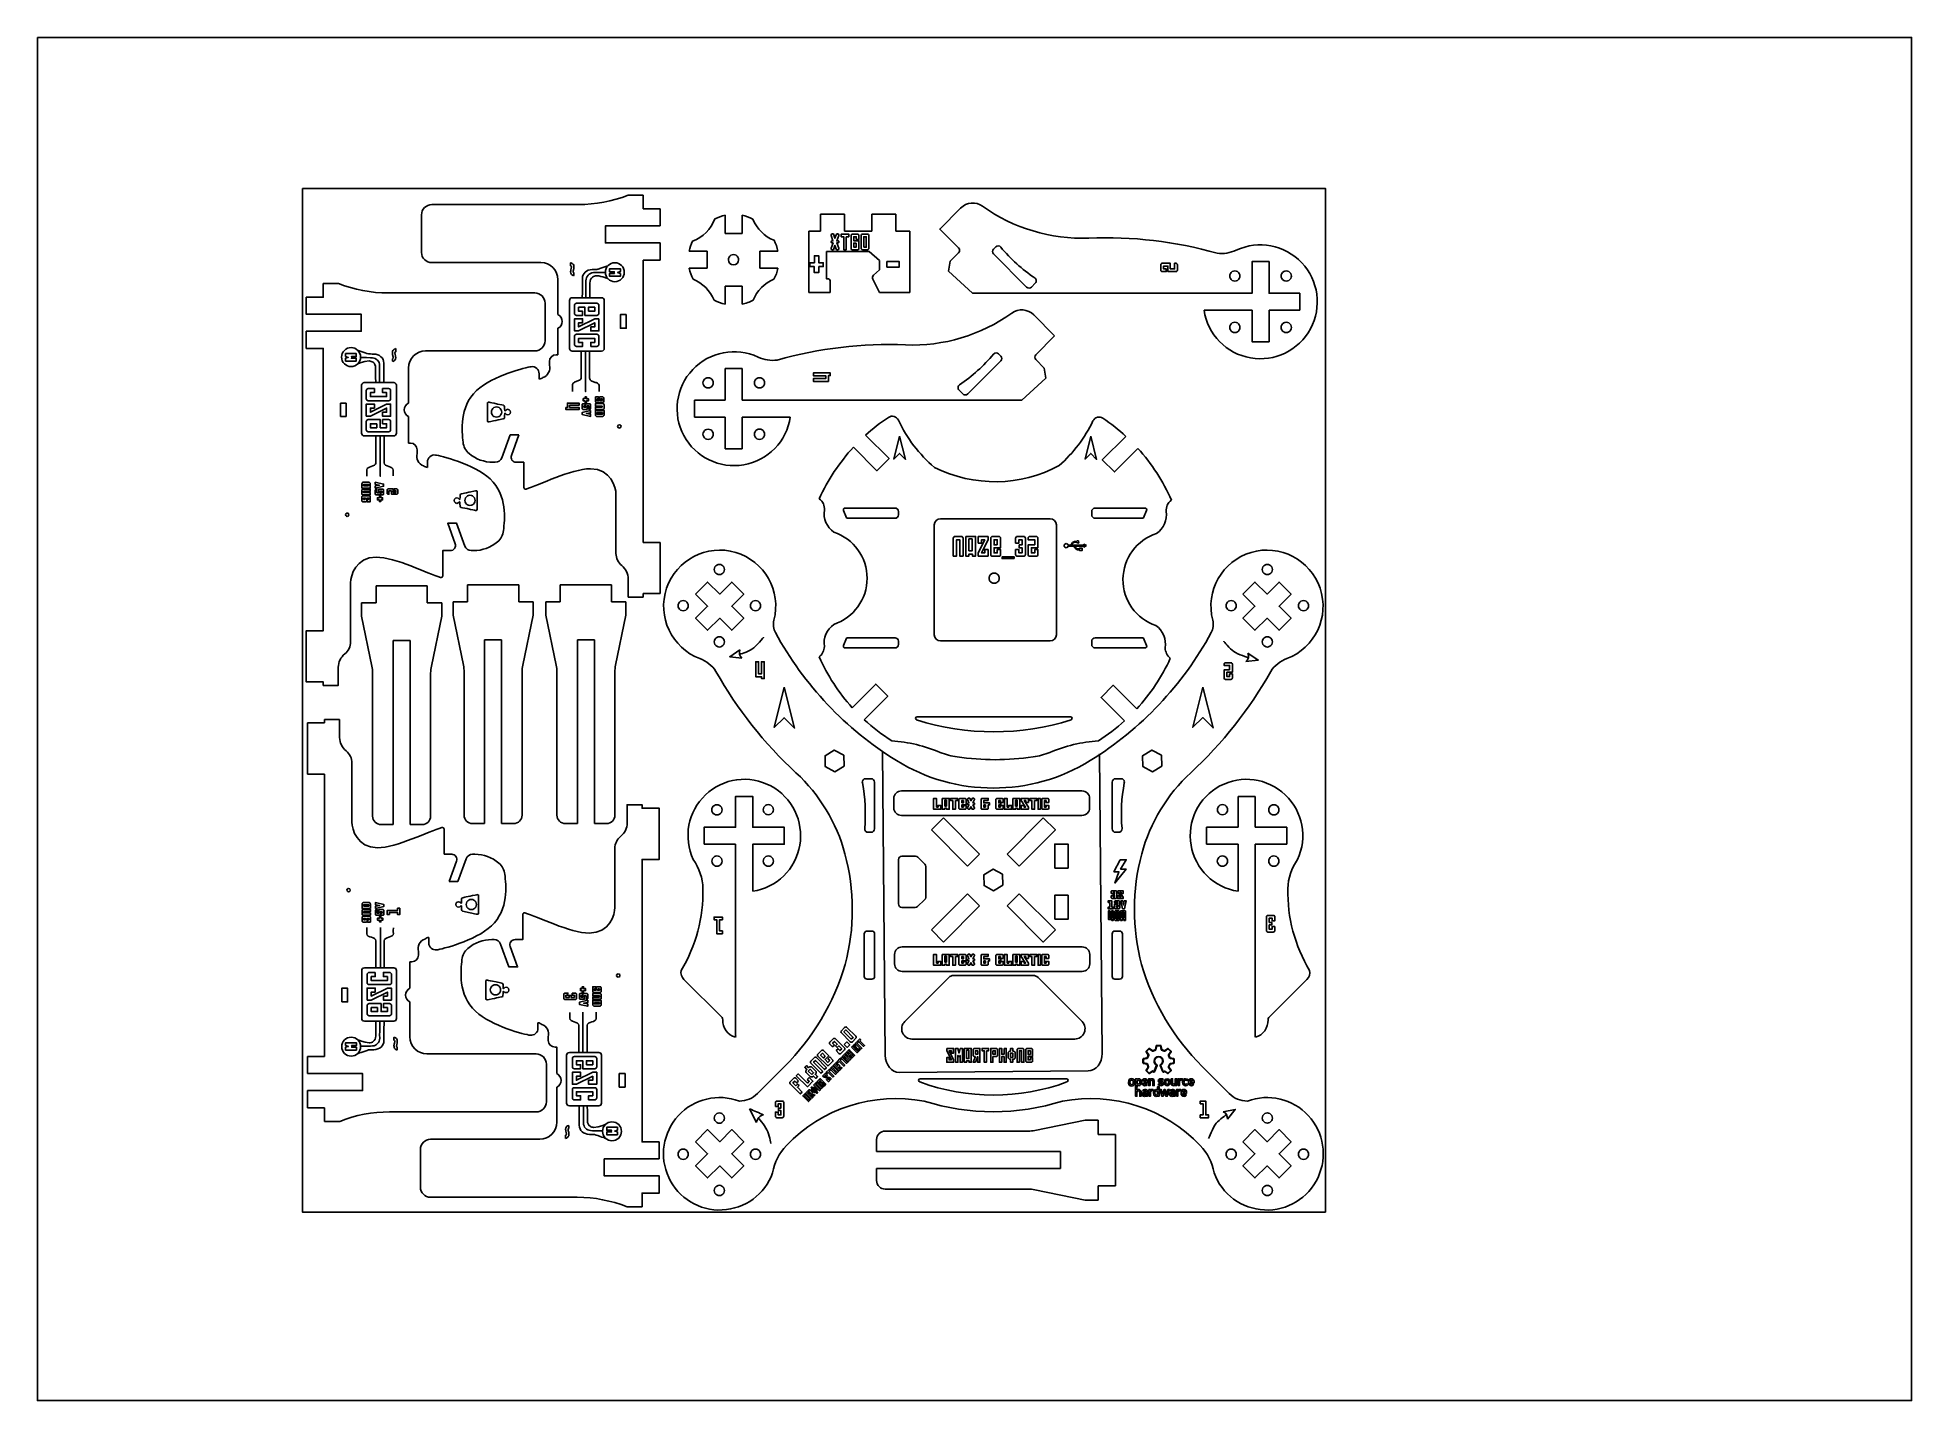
# Model space of a CAD drawing. Extents: x 88 to 1548, y 169 to 1230.
import ezdxf

# ---------------------------------------------------------------- set-up
doc = ezdxf.new("R2010")
doc.units = 0
doc.layers.add('corte', color=7, linetype='CONTINUOUS')
doc.layers.add('Grabado', color=7, linetype='CONTINUOUS')

msp = doc.modelspace()

# ---------------------------------------------------------------- linework, layer by layer
at = {"layer": 'corte', "color": 1}
for points in [[(509.48415, 1099.856805), (395.2125, 1099.856805)], [(559.976302, 1107.16488), (548.217578, 1107.16488)], [(559.976302, 1096.53498), (559.976302, 1107.16488)], [(573.263708, 1096.53498), (559.976302, 1096.53498)], [(573.263708, 1083.247605), (573.263708, 1096.53498)], [(805.640025, 1066.10943), (790.9128, 1080.836685), (807.2427, 1097.166622)], [(387.240075, 1091.88438), (387.240075, 1062.65208)], [(573.263708, 1083.247605), (530.47827, 1083.247605), (530.47827, 1069.96023), (573.263708, 1069.96023)], [(623.671372, 1077.40107), (623.671372, 1091.53092)], [(636.95877, 1091.53092), (636.95877, 1077.40107)], [(698.1675, 1092.525525), (698.1675, 1079.23812)], [(716.769862, 1092.525525), (698.1675, 1092.525525)], [(716.769862, 1079.23812), (716.769862, 1092.525525)], [(738.0297, 1092.525525), (738.0297, 1079.23812)], [(756.6321, 1092.525525), (738.0297, 1092.525525)], [(756.6321, 1079.23812), (756.6321, 1092.525525)], [(573.263708, 1056.67278), (573.263708, 1069.96023)], [(636.95877, 1077.40107), (623.671372, 1077.40107)], [(698.1675, 1079.23812), (688.866315, 1079.23812)], [(688.866315, 1079.23812), (688.866315, 1031.403495)], [(738.0297, 1079.23812), (716.769862, 1079.23812)], [(767.527725, 1079.23812), (756.6321, 1079.23812)], [(767.527725, 1031.403495), (767.527725, 1079.23812)], [(832.8873, 1065.169867), (834.573525, 1066.856047)], [(395.2125, 1054.679655), (480.251925, 1054.679655)], [(559.976302, 1056.67278), (573.263708, 1056.67278)], [(559.976302, 836.79288), (559.976302, 1056.67278)], [(595.701127, 1063.560435), (609.830947, 1063.560435)], [(609.830947, 1063.560435), (609.830947, 1050.273037)], [(650.79948, 1063.560652), (664.929262, 1063.560652)], [(650.79948, 1050.273255), (650.79948, 1063.560652)], [(739.357808, 1044.939495), (744.00903, 1049.009295), (744.00903, 1056.31737), (736.03659, 1063.29327), (702.818085, 1063.29327), (702.818085, 1042.033395), (704.248433, 1042.033395)], [(816.4689, 1030.884787), (797.895225, 1047.996847), (799.1004, 1055.81151), (805.640025, 1062.35118)], [(1071.422475, 1017.59739), (1071.422475, 1030.884787), (1047.505125, 1030.884787), (1047.505125, 1055.466487), (1034.21775, 1055.466487), (1034.21775, 1030.884787), (816.4689, 1030.884787)], [(858.653475, 1035.645465), (832.8873, 1061.411617)], [(297.45873, 1001.175045), (340.244168, 1001.175045), (340.244168, 1014.462442), (297.45873, 1014.462442), (297.45873, 1027.749847), (310.746135, 1027.749847), (310.746135, 1038.379762), (322.50486, 1038.379762)], [(493.5393, 1041.39228), (493.5393, 1014.153105)], [(609.830947, 1050.273037), (595.701172, 1050.273037)], [(664.929263, 1050.273255), (650.79948, 1050.273255)], [(705.57717, 1040.704695), (705.57717, 1031.403495)], [(744.00903, 1031.403495), (738.740482, 1041.73197)], [(865.39245, 1038.626167), (862.411725, 1035.645465)], [(361.238288, 1031.071695), (475.509937, 1031.071695)], [(483.482363, 1023.099255), (483.482363, 993.86697)], [(623.671665, 1036.432545), (636.959063, 1036.432545)], [(623.671665, 1022.30277), (623.671665, 1036.432545)], [(636.959062, 1036.432545), (636.95877, 1022.32872)], [(688.866315, 1031.403495), (705.57717, 1031.403495)], [(744.00903, 1031.403495), (767.527725, 1031.403495)], [(880.461675, 997.627552), (864.1317, 1013.957527)], [(996.8262, 1017.59739), (1034.21775, 1017.59739), (1034.21775, 993.015697), (1047.505125, 993.015697), (1047.505125, 1017.59739)], [(1047.505125, 1017.59739), (1071.422475, 1017.59739)], [(297.45873, 987.88764), (297.45873, 1001.175045)], [(493.5393, 1003.523205), (493.5393, 982.979055)], [(865.73445, 982.900297), (880.461675, 997.627552)], [(322.439048, 739.591875), (322.439048, 725.488035), (310.746135, 725.488035), (310.746135, 728.145517), (297.45873, 728.145517), (297.45873, 768.007717), (310.746135, 768.007717), (310.746135, 987.88764), (297.45873, 987.88764)], [(475.509937, 985.89453), (390.470512, 985.89453)], [(493.5393, 982.979055), (492.1707, 982.979055)], [(812.721, 952.436339), (838.487175, 978.202492)], [(838.487175, 981.960735), (836.80095, 983.646922)], [(872.274075, 972.602385), (865.73445, 979.142055)], [(377.183137, 972.607132), (377.183137, 945.367957)], [(478.851975, 963.89643), (478.851975, 968.18298)], [(486.85575, 977.664105), (486.85575, 974.876655)], [(623.86932, 972.257355), (637.156718, 972.257355)], [(623.86932, 947.675661), (623.86932, 972.257355)], [(637.156718, 972.257355), (637.156718, 947.675661)], [(854.9055, 947.675661), (873.479175, 964.787722)], [(873.479175, 964.787722), (872.274075, 972.602385)], [(805.982025, 955.417041), (808.96275, 952.436339)], [(324.03354, 945.367957), (328.551255, 945.367957)], [(324.03354, 934.738035), (324.03354, 945.367957)], [(328.551255, 934.738035), (324.03354, 934.738035)], [(328.551255, 945.367957), (328.551255, 934.738035)], [(377.183137, 934.738035), (377.183137, 914.1939), (378.551737, 914.1939)], [(599.951992, 947.675661), (623.86932, 947.675661)], [(599.951992, 934.388264), (599.951992, 947.675661)], [(623.86932, 934.388264), (599.951992, 934.388264)], [(623.86932, 909.806564), (623.86932, 934.388264)], [(637.156718, 947.675661), (854.9055, 947.675661)], [(637.156718, 934.388264), (637.156718, 909.806564)], [(674.548238, 934.388264), (637.156718, 934.388264)], [(449.721975, 902.740755), (456.18705, 920.503455)], [(456.18705, 920.503455), (463.0095, 920.503455)], [(463.0095, 920.503455), (457.218675, 904.593255)], [(723.7158, 910.990552), (742.035368, 892.63854), (751.431, 902.03415), (733.11141, 920.386162)], [(383.866688, 908.878935), (383.866688, 906.091507)], [(637.156718, 909.806564), (623.86932, 909.806564)], [(935.8956, 919.414155), (917.576025, 901.094587), (926.97165, 891.698977), (945.291225, 910.018545)], [(391.870463, 895.11129), (391.870463, 899.39784)], [(442.952025, 899.243655), (444.7275, 899.243655)], [(460.964475, 899.243655), (466.964475, 899.243655)], [(466.964475, 899.243655), (466.964475, 879.672105)], [(538.716457, 874.237905), (538.716457, 828.261555)], [(715.946362, 861.748942), (718.272127, 855.980842)], [(756.108, 863.574577), (717.178703, 863.574577)], [(950.888775, 863.574577), (911.959425, 863.574577)], [(949.79535, 855.980842), (952.1211, 861.748942)], [(421.000462, 833.955645), (414.535387, 851.718345), (407.712938, 851.718345), (413.503762, 835.808092)], [(719.639385, 855.602137), (756.108, 855.602137)], [(758.76555, 858.259612), (758.76555, 860.917095)], [(909.30195, 860.917095), (909.30195, 858.259612)], [(911.959425, 855.602137), (948.428025, 855.602137)], [(573.263708, 836.79288), (559.976302, 836.79288)], [(573.263708, 796.93068), (573.263708, 836.79288)], [(409.757962, 830.458507), (403.757962, 830.458507), (403.757962, 810.886987)], [(427.770413, 830.458507), (425.994937, 830.458507)], [(332.00598, 805.452742), (332.00598, 759.476445)], [(391.68768, 803.136517), (351.825473, 803.136517)], [(351.825473, 803.136517), (351.825473, 789.849112)], [(391.68768, 789.849112), (391.68768, 803.136517)], [(462.946282, 803.881845), (423.084075, 803.881845)], [(423.084075, 803.881845), (423.084075, 790.59444)], [(462.946282, 790.59444), (462.946282, 803.881845)], [(535.233217, 803.881845), (495.371017, 803.881845)], [(495.371017, 803.881845), (495.371017, 790.59444)], [(535.233217, 790.59444), (535.233217, 803.881845)], [(548.28339, 808.37703), (548.28339, 794.273205)], [(340.531185, 789.849112), (340.531185, 779.484937)], [(351.825473, 789.849112), (340.531185, 789.849112)], [(402.981975, 789.849112), (391.68768, 789.849112)], [(402.981975, 779.484937), (402.981975, 789.849112)], [(411.789787, 790.59444), (411.789787, 780.230265)], [(423.084075, 790.59444), (411.789787, 790.59444)], [(474.240578, 790.59444), (462.946282, 790.59444)], [(474.240578, 780.230265), (474.240578, 790.59444)], [(484.076693, 790.59444), (484.076693, 780.230265)], [(495.371017, 790.59444), (484.076693, 790.59444)], [(546.527542, 790.59444), (535.233217, 790.59444)], [(546.527542, 780.230265), (546.527542, 790.59444)], [(548.28339, 794.273205), (559.976302, 794.273205)], [(559.976302, 796.93068), (573.263708, 796.93068)], [(559.976302, 794.273205), (559.976302, 796.93068)], [(340.531185, 779.484937), (348.614512, 740.500462)], [(394.89864, 740.500462), (402.981975, 779.484937)], [(411.789787, 780.230265), (419.873115, 741.24579)], [(466.157243, 741.24579), (474.240578, 780.230265)], [(484.076693, 780.230265), (492.160043, 741.24579)], [(538.444193, 741.24579), (546.527542, 780.230265)], [(365.112885, 760.351087), (378.400283, 760.351087)], [(365.112885, 617.112945), (365.112885, 760.351087)], [(378.400283, 760.351087), (378.400283, 617.112945)], [(436.37148, 761.096415), (449.658885, 761.096415)], [(436.37148, 617.858265), (436.37148, 761.096415)], [(449.658885, 761.096415), (449.658885, 617.858265)], [(508.658467, 761.096415), (521.945843, 761.096415)], [(508.658467, 617.858265), (508.658467, 761.096415)], [(521.945843, 761.096415), (521.945843, 617.858265)], [(718.272128, 762.21162), (715.946363, 756.44352)], [(756.108, 762.590295), (719.639385, 762.590295)], [(758.76555, 757.275345), (758.76555, 759.93282)], [(909.30195, 759.93282), (909.30195, 757.275345)], [(948.428025, 762.590295), (911.959425, 762.590295)], [(952.1211, 756.44352), (949.79535, 762.21162)], [(717.178703, 754.61787), (756.108, 754.61787)], [(911.959425, 754.61787), (950.888775, 754.61787)], [(349.167997, 735.105037), (349.167997, 623.756595)], [(394.345163, 623.756595), (394.345163, 735.105037)], [(420.4266, 735.850365), (420.4266, 624.501915)], [(465.603765, 624.501915), (465.603765, 735.850365)], [(492.713542, 735.850365), (492.713542, 624.501915)], [(537.890693, 624.501915), (537.890693, 735.850365)], [(732.139402, 698.745855), (750.4914, 717.097905), (741.095805, 726.493515), (722.743793, 708.141465)], [(944.3841, 707.23434), (926.03205, 725.553922), (916.6365, 716.158305), (934.988475, 697.83873)], [(892.882125, 701.05917), (773.295525, 701.05917)], [(298.500563, 696.303375), (298.500563, 656.441175)], [(311.787967, 696.303375), (298.500563, 696.303375)], [(311.787967, 698.96085), (311.787967, 696.303375)], [(323.48088, 698.96085), (311.787967, 698.96085)], [(323.48088, 684.85695), (323.48088, 698.96085)], [(333.047813, 618.99615), (333.047813, 664.972425)], [(298.500563, 656.441175), (311.787967, 656.441175)], [(311.787967, 656.441175), (311.787967, 436.5612)], [(737.51304, 652.877175), (733.297695, 652.877175)], [(740.170523, 650.2197), (740.170523, 613.780852)], [(925.237425, 650.2197), (925.237425, 613.780852)], [(927.8949, 652.877175), (932.110275, 652.877175)], [(547.418587, 618.40257), (547.418587, 632.50641), (559.1115, 632.50641), (559.1115, 629.848927), (572.398905, 629.848927), (572.398905, 589.986727), (559.1115, 589.986727), (559.1115, 370.106805), (572.398905, 370.106805)], [(645.236505, 565.16769), (645.236505, 601.79937), (669.818197, 601.79937), (669.818197, 615.086775), (645.236505, 615.086775), (645.236505, 639.004095), (631.9491, 639.004095), (631.9491, 615.086775), (607.367415, 615.086775), (607.367415, 601.79937)], [(1023.35715, 639.004087), (1036.644525, 639.004087)], [(1023.35715, 615.086767), (1023.35715, 639.004087)], [(1036.644525, 639.004087), (1036.644525, 615.086767)], [(355.8117, 617.112945), (365.112885, 617.112945)], [(378.400283, 617.112945), (387.70146, 617.112945)], [(404.799795, 593.990325), (404.799795, 613.561875)], [(427.070302, 617.858265), (436.37148, 617.858265)], [(449.658885, 617.858265), (458.960062, 617.858265)], [(499.357268, 617.858265), (508.658468, 617.858265)], [(521.945843, 617.858265), (531.246967, 617.858265)], [(784.395225, 612.915525), (793.79085, 622.311135)], [(821.97765, 594.12432), (793.79085, 622.311135)], [(843.430275, 594.12432), (871.61715, 622.311135)], [(852.8259, 584.72871), (881.012775, 612.915525), (871.61715, 622.311135)], [(998.77545, 615.086767), (1023.35715, 615.086767)], [(998.77545, 601.79937), (998.77545, 615.086767)], [(1036.644525, 615.086767), (1061.226225, 615.086767)], [(1061.226225, 615.086767), (1061.226225, 601.79937)], [(607.367415, 601.79937), (631.9491, 601.79937)], [(631.9491, 601.79937), (631.9491, 452.786092)], [(735.128415, 611.1234), (737.51304, 611.1234)], [(812.582025, 584.72871), (784.395225, 612.915525)], [(930.279525, 611.1234), (927.8949, 611.1234)], [(1023.35715, 601.79937), (998.77545, 601.79937)], [(1023.35715, 565.167682), (1023.35715, 601.79937)], [(1036.644525, 601.79937), (1036.644525, 452.786085)], [(1061.226225, 601.79937), (1036.644525, 601.79937)], [(410.799795, 593.990325), (404.799795, 593.990325)], [(408.75477, 572.730525), (414.545595, 588.6408)], [(422.042295, 590.493225), (415.57722, 572.730525)], [(428.812245, 593.990325), (427.03677, 593.990325)], [(537.851655, 552.541702), (537.851655, 598.518)], [(758.7729, 589.863525), (758.7729, 555.316275)], [(772.051275, 592.521), (761.430375, 592.521)], [(779.25435, 586.4187), (773.9304, 591.74265)], [(780.0327, 560.481675), (780.0327, 584.539575)], [(812.582025, 584.72871), (821.97765, 594.12432)], [(852.8259, 584.72871), (843.430275, 594.12432)], [(415.57722, 572.730525), (408.75477, 572.730525)], [(773.7204, 553.382775), (779.1984, 558.548175)], [(812.582025, 563.27607), (784.395225, 535.089195)], [(821.97765, 553.88046), (812.582025, 563.27607)], [(843.430275, 553.88046), (852.8259, 563.27607)], [(852.8259, 563.27607), (881.012775, 535.089195)], [(460.099672, 527.535937), (466.099672, 527.535937), (466.099672, 547.107457)], [(761.430375, 552.6588), (771.8973, 552.6588)], [(821.97765, 553.88046), (793.79085, 525.693585)], [(843.430275, 553.88046), (871.61715, 525.693585), (881.012775, 535.089195)], [(392.912295, 529.33755), (392.912295, 525.051)], [(442.087222, 527.535937), (443.862697, 527.535937)], [(732.198082, 532.097925), (732.198082, 498.8673)], [(738.044535, 534.223875), (734.324062, 534.223875)], [(740.170523, 498.8673), (740.170523, 532.097925)], [(793.79085, 525.693585), (784.395225, 535.089195)], [(925.237425, 498.8673), (925.237425, 532.097925)], [(927.36345, 534.223875), (931.0839, 534.223875)], [(933.20985, 532.097925), (933.20985, 498.8673)], [(384.90852, 515.56995), (384.90852, 518.357325)], [(448.857172, 524.0388), (455.322248, 506.2761), (462.144697, 506.2761), (456.353873, 522.186352)], [(378.22497, 510.255), (379.59357, 510.255)], [(378.22497, 489.71085), (378.22497, 510.255)], [(621.325597, 466.86519), (591.704565, 496.4862)], [(734.324062, 496.741275), (738.044535, 496.741275)], [(763.626075, 463.771725), (797.91495, 498.060525)], [(863.7348, 499.617225), (801.6732, 499.617225)], [(901.78185, 463.771725), (867.49305, 498.060525)], [(931.0839, 496.741275), (927.36345, 496.741275)], [(1047.26805, 466.865182), (1076.889075, 496.486192)], [(378.22497, 451.8417), (378.22497, 479.080875)], [(477.987173, 462.883155), (477.987173, 458.596605)], [(476.55177, 438.554325), (391.512345, 438.554325)], [(485.990948, 449.11551), (485.990948, 451.902937)], [(492.674497, 423.25641), (492.674497, 443.800545), (491.305898, 443.800545)], [(769.26345, 450.161925), (896.144475, 450.161925)], [(311.787967, 436.5612), (298.500563, 436.5612)], [(298.500563, 436.5612), (298.500563, 423.2742)], [(484.524195, 401.3496), (484.524195, 430.5819)], [(669.972622, 428.68755), (648.96867, 407.683575)], [(995.435325, 428.68755), (1016.4393, 407.683575)], [(298.500563, 409.98675), (341.286, 409.98675), (341.286, 423.2742), (298.500563, 423.2742)], [(298.500563, 409.98675), (298.500563, 396.699)], [(492.674497, 385.387312), (492.674497, 412.626487)], [(541.30638, 412.626487), (541.30638, 423.25641)], [(541.30638, 423.25641), (545.824095, 423.25641)], [(545.824095, 412.626487), (541.30638, 412.626487)], [(545.824095, 423.25641), (545.824095, 412.626487)], [(889.61565, 419.28615), (775.79235, 419.28615)], [(298.500563, 396.699), (311.787967, 396.699)], [(311.787967, 396.699), (311.787967, 386.0691)], [(311.787967, 386.0691), (323.546692, 386.0691)], [(362.28012, 393.377175), (476.55177, 393.377175)], [(904.1193, 387.095437), (865.134825, 379.012087)], [(914.483475, 387.095437), (904.1193, 387.095437)], [(914.483475, 375.801187), (914.483475, 387.095437)], [(394.347697, 372.099915), (479.387122, 372.099915)], [(572.398905, 370.106805), (572.398905, 356.8194)], [(741.74733, 371.814937), (741.74733, 362.513737)], [(859.7394, 378.458662), (748.39098, 378.458662)], [(927.770925, 375.801187), (914.483475, 375.801187)], [(927.770925, 335.938912), (927.770925, 375.801187)], [(386.375272, 334.89519), (386.375272, 364.127475)], [(572.398905, 356.8194), (529.613468, 356.8194), (529.613468, 343.532002), (572.398905, 343.532002), (572.398905, 330.244597), (559.1115, 330.244597), (559.1115, 319.614682), (547.352775, 319.614682)], [(741.74733, 362.513737), (884.98545, 362.513737)], [(884.98545, 362.513737), (884.98545, 349.226362)], [(741.74733, 349.226362), (741.74733, 339.925162)], [(884.98545, 349.226362), (741.74733, 349.226362)], [(914.483475, 335.938912), (927.770925, 335.938912)], [(914.483475, 324.644662), (914.483475, 335.938912)], [(508.619348, 326.92275), (394.347697, 326.92275)], [(748.39098, 333.281437), (859.7394, 333.281437)], [(865.134825, 332.728012), (904.1193, 324.644662)], [(904.1193, 324.644662), (914.483475, 324.644662)]]:
    msp.add_lwpolyline(points, dxfattribs=at)
for points in [[(634.301438, 1056.916845)], [(1020.850575, 1040.265697)], [(1060.872225, 1040.265697)], [(546.688898, 1014.153105), (542.171182, 1014.153105), (542.171182, 1003.523205), (546.688898, 1003.523205)], [(1020.850575, 1000.250715)], [(1060.872225, 1000.24404)], [(610.50219, 965.029005)], [(650.52384, 965.029005)], [(445.704675, 934.34718)], [(541.37394, 925.81848)], [(610.50219, 925.007354)], [(650.52384, 925.014021)], [(425.017762, 873.53445)], [(329.348498, 859.690792)], [(600.729803, 796.580947), (610.125413, 787.18533), (600.729803, 777.78972), (610.125413, 768.39411), (619.521022, 777.78972), (628.91664, 768.39411), (638.31225, 777.78972), (628.916632, 787.18533), (638.31225, 796.580947), (628.91664, 805.976557), (619.521022, 796.580947), (610.125413, 805.976557)], [(623.248838, 815.74332)], [(837.30795, 808.960012), (837.2817, 809.425012), (837.20205, 809.878762), (837.069825, 810.3222), (836.88705, 810.750637), (836.652675, 811.150012), (836.37795, 811.523137), (836.0592, 811.860637), (835.703925, 812.156887), (835.3158, 812.412825), (834.901425, 812.621887), (834.466425, 812.779387), (834.01545, 812.885325), (833.5542, 812.940637), (833.09295, 812.940637), (832.6317, 812.885325), (832.1808, 812.779387), (831.744825, 812.621887), (831.331425, 812.412825), (830.9433, 812.156887), (830.58795, 811.860637), (830.2692, 811.523137), (829.99455, 811.150012), (829.760175, 810.750637), (829.577325, 810.3222), (829.445175, 809.878762), (829.36455, 809.425012), (829.33905, 808.960012), (829.36455, 808.498762), (829.445175, 808.040325), (829.577325, 807.597825), (829.760175, 807.173137), (829.99455, 806.770012), (830.2692, 806.396887), (830.58795, 806.059387), (830.9433, 805.763137), (831.331425, 805.510012), (831.744825, 805.301887), (832.1808, 805.140637), (832.6317, 805.033762), (833.09295, 804.979387), (833.5542, 804.979387), (834.01545, 805.033762), (834.466425, 805.140637), (834.901425, 805.301887), (835.3158, 805.510012), (835.703925, 805.763137), (836.0592, 806.059387), (836.37795, 806.396887), (836.652675, 806.770012), (836.88705, 807.173137), (837.069825, 807.597825), (837.20205, 808.040325), (837.2817, 808.498762)], [(1027.095675, 796.580947), (1036.4913, 787.18533), (1027.095675, 777.78972), (1036.4913, 768.39411), (1045.886925, 777.78972), (1055.28255, 768.39411), (1064.678175, 777.78972), (1055.28255, 787.18533), (1064.678175, 796.580947), (1055.28255, 805.976557), (1045.886925, 796.580947), (1036.4913, 805.976557)], [(1050.131625, 815.74332)], [(595.062007, 787.556482)], [(651.435675, 787.556482)], [(1021.94475, 787.556482)], [(1078.318425, 787.556482)], [(623.248845, 759.369645)], [(1050.131625, 759.369645)], [(716.39877, 662.669452), (716.194133, 671.105602), (708.785895, 675.14646), (701.582288, 670.751167), (701.786925, 662.315017), (709.195163, 658.27416)], [(963.825675, 662.669452), (963.621075, 671.105602), (956.2128, 675.14646), (949.0092, 670.751167), (949.213875, 662.315017), (956.622075, 658.27416)], [(1011.19965, 632.705857)], [(1051.2213, 632.592375)], [(617.372348, 624.619942)], [(657.393998, 624.733425)], [(880.538625, 583.303575), (890.9028, 583.303575), (890.9028, 601.9059), (880.538625, 601.9059)], [(617.412023, 584.711775)], [(657.433672, 584.711775)], [(1011.159975, 592.684207)], [(1051.181625, 592.684207)], [(840.1122, 569.961525), (839.9076, 578.397675), (832.499325, 582.438525), (825.295725, 578.043225), (825.5004, 569.607075), (832.9086, 565.566225)], [(330.39033, 567.415575)], [(426.059595, 558.886875)], [(880.538625, 543.441375), (890.9028, 543.441375), (890.9028, 562.0437), (880.538625, 562.0437)], [(540.509137, 498.303652)], [(325.075373, 479.080875), (329.593088, 479.080875), (329.593088, 489.71085), (325.075373, 489.71085)], [(444.839872, 484.459995)], [(600.729803, 370.215045), (610.125413, 360.819427), (600.729803, 351.423817), (610.125413, 342.028207), (619.521022, 351.423817), (628.91664, 342.028207), (638.31225, 351.423817), (628.916632, 360.819427), (638.31225, 370.215045), (628.91664, 379.610655), (619.521022, 370.215045), (610.125413, 379.610655)], [(623.248845, 388.635075)], [(1027.095675, 370.215045), (1036.4913, 360.819427), (1027.095675, 351.423817), (1036.4913, 342.028207), (1045.886925, 351.423817), (1055.28255, 342.028207), (1064.678175, 351.423817), (1055.28255, 360.819427), (1064.678175, 370.215045), (1055.28255, 379.610655), (1045.886925, 370.215045), (1036.4913, 379.610655)], [(1050.131625, 388.635075)], [(595.062007, 360.448275)], [(651.435675, 360.448275)], [(1021.94475, 360.448275)], [(1078.318425, 360.448275)], [(623.248838, 332.2614)], [(1050.131625, 332.2614)]]:
    msp.add_lwpolyline(points, close=True, dxfattribs=at)
for points in [[(395.2125, 1099.856805), (390.809455, 1099.856796), (387.240084, 1096.287425), (387.240075, 1091.88438)], [(509.48415, 1099.856805), (522.737989, 1099.856803), (535.87494, 1102.335433), (548.217577, 1107.16488)], [(824.377125, 1098.57222), (819.091152, 1102.359494), (811.840791, 1101.764721), (807.2427, 1097.166622)], [(824.377125, 1098.57222), (848.410436, 1081.352974), (877.500151, 1072.640984), (907.04205, 1073.815155)], [(598.452593, 1071.399945), (606.458447, 1074.450456), (612.781368, 1080.773437), (615.831802, 1088.77932)], [(623.671372, 1091.53092), (620.958201, 1090.928239), (618.326473, 1090.004533), (615.831802, 1088.77932)], [(645.424567, 1088.487345), (642.745313, 1089.861827), (639.899881, 1090.884801), (636.95877, 1091.53092)], [(645.424567, 1088.487345), (648.487599, 1081.020158), (654.416095, 1075.092442), (661.883685, 1072.030395)], [(598.452593, 1071.399945), (597.22743, 1068.905288), (596.303769, 1066.27358), (595.701127, 1063.560435)], [(664.929262, 1063.560652), (664.282832, 1066.503212), (663.259177, 1069.349993), (661.883685, 1072.030395)], [(806.418386, 1064.230305), (806.418386, 1064.935114), (806.138401, 1065.611055), (805.640025, 1066.10943)], [(836.567628, 1067.631893), (835.823578, 1067.664122), (835.100147, 1067.382657), (834.573525, 1066.856047)], [(838.487175, 1066.686525), (838.008061, 1067.256699), (837.311678, 1067.599664), (836.567628, 1067.631893)], [(838.487175, 1066.686525), (846.191511, 1057.51771), (855.115543, 1049.447505), (865.0104, 1042.70097)], [(1006.9725, 1062.030825), (974.487159, 1071.178691), (940.764214, 1075.15548), (907.04205, 1073.815155)], [(1072.896725, 1054.616114), (1059.772622, 1068.497522), (1039.233021, 1072.412501), (1021.92285, 1064.332057)], [(387.240075, 1062.65208), (387.240084, 1058.249035), (390.809455, 1054.679663), (395.2125, 1054.679655)], [(493.5393, 1041.39228), (493.539286, 1048.730688), (487.590334, 1054.67964), (480.251925, 1054.679655)], [(628.321401, 1060.371051), (627.087702, 1059.658438), (626.328124, 1058.341566), (626.328998, 1056.916845)], [(626.328998, 1056.916845), (626.330347, 1054.716271), (628.114643, 1052.933069), (630.315218, 1052.933069)], [(632.309034, 1060.371051), (631.075334, 1061.083664), (629.555101, 1061.083664), (628.321401, 1060.371051)], [(630.315218, 1052.933069), (632.515792, 1052.933069), (634.300088, 1054.716271), (634.301438, 1056.916845)], [(634.301438, 1056.916845), (634.302311, 1058.341566), (633.542733, 1059.658438), (632.309034, 1060.371051)], [(805.640025, 1062.35118), (806.138401, 1062.849554), (806.418386, 1063.525496), (806.418386, 1064.230305)], [(832.8873, 1065.169867), (832.388924, 1064.671493), (832.108939, 1063.995551), (832.108939, 1063.290742)], [(832.108939, 1063.290742), (832.108939, 1062.585933), (832.388924, 1061.909992), (832.8873, 1061.411617)], [(1006.9725, 1062.030825), (1012.073652, 1061.333467), (1017.267538, 1062.132936), (1021.92285, 1064.332057)], [(1079.740762, 1003.177853), (1088.778589, 1020.007983), (1086.020828, 1040.734705), (1072.896725, 1054.616114)], [(322.50486, 1038.379762), (334.847498, 1033.550318), (347.984449, 1031.07169), (361.238288, 1031.071695)], [(595.701172, 1050.273037), (596.347603, 1047.330477), (597.371258, 1044.483696), (598.74675, 1041.803295)], [(615.201653, 1025.34837), (612.139154, 1032.813982), (606.212358, 1038.740786), (598.74675, 1041.803295)], [(661.81227, 1041.713895), (654.435072, 1038.66296), (648.575273, 1032.801653), (645.526238, 1025.42367)], [(661.81227, 1041.713895), (663.21997, 1044.418929), (664.267853, 1047.29645), (664.929262, 1050.273255)], [(705.57717, 1040.704695), (705.577148, 1041.438521), (704.982259, 1042.033393), (704.248432, 1042.033395)], [(739.357807, 1044.939495), (738.441689, 1044.137899), (738.18734, 1042.816342), (738.740482, 1041.73197)], [(866.159209, 1040.753369), (866.085339, 1041.541231), (865.664205, 1042.255189), (865.0104, 1042.70097)], [(865.39245, 1038.626167), (865.951997, 1039.185711), (866.233078, 1039.965508), (866.159209, 1040.753369)], [(1017.396369, 1046.245733), (1016.683756, 1045.012034), (1016.683756, 1043.491801), (1017.396369, 1042.258101)], [(1020.850575, 1048.238137), (1019.425853, 1048.239011), (1018.108982, 1047.479433), (1017.396369, 1046.245733)], [(1017.396369, 1042.258101), (1018.108982, 1041.024401), (1019.425853, 1040.264823), (1020.850575, 1040.265697)], [(1024.304781, 1046.245733), (1023.592168, 1047.479433), (1022.275297, 1048.239011), (1020.850575, 1048.238137)], [(1020.850575, 1040.265697), (1022.275297, 1040.264823), (1023.592168, 1041.024401), (1024.304781, 1042.258101)], [(1024.304781, 1042.258101), (1025.017394, 1043.491801), (1025.017394, 1045.012034), (1024.304781, 1046.245733)], [(1057.418019, 1046.245733), (1056.705406, 1045.012034), (1056.705406, 1043.491801), (1057.418019, 1042.258101)], [(1060.872225, 1048.238137), (1059.447503, 1048.239011), (1058.130632, 1047.479433), (1057.418019, 1046.245733)], [(1057.418019, 1042.258101), (1058.130632, 1041.024401), (1059.447503, 1040.264823), (1060.872225, 1040.265697)], [(1064.326431, 1046.245733), (1063.613818, 1047.479433), (1062.296947, 1048.239011), (1060.872225, 1048.238137)], [(1060.872225, 1040.265697), (1062.296947, 1040.264823), (1063.613818, 1041.024401), (1064.326431, 1042.258101)], [(1064.326431, 1042.258101), (1065.039044, 1043.491801), (1065.039044, 1045.012034), (1064.326431, 1046.245733)], [(483.482362, 1023.099255), (483.482362, 1027.502306), (479.912989, 1031.071686), (475.509937, 1031.071695)], [(615.201653, 1025.34837), (617.882138, 1023.972848), (620.729011, 1022.949185), (623.671665, 1022.30277)], [(636.95877, 1022.32872), (639.937306, 1022.982455), (642.817553, 1024.022928), (645.526237, 1025.42367)], [(858.653475, 1035.645465), (859.151849, 1035.147089), (859.827791, 1034.867104), (860.5326, 1034.867104)], [(860.5326, 1034.867104), (861.237409, 1034.867104), (861.913351, 1035.147089), (862.411725, 1035.645465)], [(496.890003, 1008.838155), (496.890003, 1011.107289), (495.586655, 1013.174684), (493.5393, 1014.153105)], [(493.5393, 1003.523205), (495.586655, 1004.501625), (496.890003, 1006.569021), (496.890003, 1008.838155)], [(764.33235, 990.60603), (793.874275, 989.431845), (822.964019, 998.143838), (846.99735, 1015.363102)], [(864.1317, 1013.957527), (859.533614, 1018.555578), (852.283303, 1019.15034), (846.99735, 1015.363102)], [(996.8262, 1017.59739), (999.651439, 998.704174), (1014.260001, 983.744488), (1033.080798, 980.471394)], [(1020.850575, 1008.223155), (1019.425853, 1008.224029), (1018.108982, 1007.464451), (1017.396369, 1006.230751)], [(1024.304781, 1006.230751), (1023.592168, 1007.464451), (1022.275297, 1008.224029), (1020.850575, 1008.223155)], [(1060.872225, 1008.216487), (1059.448084, 1008.216487), (1058.132124, 1007.456717), (1057.420054, 1006.223375)], [(1064.324396, 1006.223375), (1063.612326, 1007.456717), (1062.296366, 1008.216487), (1060.872225, 1008.216487)], [(475.509937, 985.89453), (479.912989, 985.894538), (483.482362, 989.463919), (483.482362, 993.86697)], [(1017.396369, 1006.230751), (1016.683756, 1004.997051), (1016.683756, 1003.476818), (1017.396369, 1002.243118)], [(1017.396369, 1002.243118), (1018.108982, 1001.009419), (1019.425853, 1000.249841), (1020.850575, 1000.250715)], [(1020.850575, 1000.250715), (1022.275297, 1000.249841), (1023.592168, 1001.009419), (1024.304781, 1002.243118)], [(1024.304781, 1002.243118), (1025.017394, 1003.476818), (1025.017394, 1004.997051), (1024.304781, 1006.230751)], [(1033.080798, 980.471394), (1051.901596, 977.198299), (1070.702934, 986.347724), (1079.740762, 1003.177853)], [(1057.420054, 1006.223375), (1056.707984, 1004.990033), (1056.707984, 1003.470493), (1057.420054, 1002.237152)], [(1057.420054, 1002.237152), (1058.132124, 1001.00381), (1059.448084, 1000.24404), (1060.872225, 1000.24404)], [(1060.872225, 1000.24404), (1062.296366, 1000.24404), (1063.612326, 1001.00381), (1064.324396, 1002.237152)], [(1064.324396, 1002.237152), (1065.036466, 1003.470493), (1065.036466, 1004.990033), (1064.324396, 1006.223375)], [(390.470512, 985.89453), (383.132095, 985.894515), (377.18314, 979.94555), (377.183137, 972.607132)], [(492.1707, 982.979055), (489.235337, 982.979049), (486.855756, 980.599468), (486.85575, 977.664105)], [(649.45158, 981.122932), (632.141408, 989.203372), (611.601808, 985.288391), (598.477708, 971.406981)], [(649.45158, 981.122932), (654.106889, 978.923813), (659.300773, 978.124344), (664.401922, 978.8217)], [(764.33235, 990.60603), (730.610193, 991.946353), (696.887256, 987.969564), (664.401922, 978.8217)], [(806.364075, 959.491836), (816.258933, 966.238375), (825.182965, 974.308582), (832.8873, 983.4774)], [(834.806847, 984.422768), (834.062797, 984.390539), (833.366414, 984.047574), (832.8873, 983.4774)], [(836.80095, 983.646922), (836.274328, 984.173532), (835.550897, 984.454997), (834.806847, 984.422768)], [(838.487175, 978.202492), (839.524984, 979.240303), (839.524984, 980.922924), (838.487175, 981.960735)], [(865.73445, 982.900297), (864.696641, 981.862487), (864.696641, 980.179865), (865.73445, 979.142055)], [(472.6284, 973.653105), (469.0353, 973.18818), (442.765725, 966.742305), (430.116975, 954.992955)], [(476.977608, 972.325904), (475.78616, 973.37311), (474.201534, 973.856674), (472.6284, 973.653105)], [(478.851975, 968.18298), (478.851978, 969.76923), (478.169056, 971.278697), (476.977608, 972.325904)], [(478.851975, 963.89643), (479.927494, 964.13558), (480.94731, 964.578343), (481.8564, 965.20083)], [(481.8564, 965.20083), (485.838667, 966.574324), (488.039544, 970.833936), (486.85575, 974.876655)], [(598.477708, 971.406981), (585.353607, 957.525571), (582.595849, 936.798848), (591.633678, 919.96872)], [(610.50219, 965.029005), (609.077639, 965.029623), (607.761035, 964.269988), (607.048581, 963.036394)], [(613.955799, 963.036394), (613.243345, 964.269988), (611.926741, 965.029623), (610.50219, 965.029005)], [(650.52384, 965.029005), (649.099289, 965.029623), (647.782685, 964.269988), (647.070231, 963.036394)], [(653.977449, 963.036394), (653.264995, 964.269988), (651.948391, 965.029623), (650.52384, 965.029005)], [(430.116975, 954.992955), (416.358675, 942.21288), (418.715625, 923.15808), (419.5917, 914.81928)], [(607.048581, 963.036394), (606.336127, 961.802799), (606.336127, 960.282769), (607.048581, 959.049175)], [(607.048581, 959.049175), (607.761035, 957.81558), (609.077639, 957.055946), (610.50219, 957.056564)], [(610.50219, 957.056564), (611.926741, 957.055946), (613.243345, 957.81558), (613.955799, 959.049175)], [(613.955799, 959.049175), (614.668253, 960.282769), (614.668253, 961.802799), (613.955799, 963.036394)], [(647.070231, 963.036394), (646.357777, 961.802799), (646.357777, 960.282769), (647.070231, 959.049175)], [(647.070231, 959.049175), (647.782685, 957.81558), (649.099289, 957.055946), (650.52384, 957.056564)], [(650.52384, 957.056564), (651.948391, 957.055946), (653.264995, 957.81558), (653.977449, 959.049175)], [(653.977449, 959.049175), (654.689903, 960.282769), (654.689903, 961.802799), (653.977449, 963.036394)], [(805.215271, 957.54424), (805.141402, 956.75638), (805.422481, 955.976585), (805.982025, 955.417041)], [(806.364075, 959.491836), (805.710272, 959.046055), (805.28914, 958.332099), (805.215271, 957.54424)], [(808.96275, 952.436339), (809.461124, 951.937963), (810.137066, 951.657978), (810.841875, 951.657978)], [(810.841875, 951.657978), (811.546684, 951.657978), (812.222626, 951.937963), (812.721, 952.436339)], [(377.183137, 945.367957), (375.13577, 944.389542), (373.832411, 942.322139), (373.832411, 940.052996)], [(373.832411, 940.052996), (373.832411, 937.783852), (375.13577, 935.71645), (377.183137, 934.738035)], [(442.245749, 940.328843), (441.531876, 939.094313), (441.531876, 937.572471), (442.245749, 936.337941)], [(445.704675, 942.319605), (444.278607, 942.322506), (442.959622, 941.563373), (442.245749, 940.328843)], [(442.245749, 936.337941), (442.959622, 935.103411), (444.278607, 934.344278), (445.704675, 934.34718)], [(449.163601, 940.328843), (448.449728, 941.563373), (447.130743, 942.322506), (445.704675, 942.319605)], [(445.704675, 934.34718), (447.130743, 934.344278), (448.449728, 935.103411), (449.163601, 936.337941)], [(449.163601, 936.337941), (449.877474, 937.572471), (449.877474, 939.094313), (449.163601, 940.328843)], [(638.293643, 897.262266), (657.11444, 900.535362), (671.723, 915.495048), (674.548238, 934.388264)], [(755.331885, 934.863237), (753.844414, 935.278007), (752.250094, 935.025344), (750.96375, 934.17099)], [(758.71155, 932.010577), (758.052895, 933.407279), (756.819355, 934.448468), (755.331885, 934.863237)], [(918.071325, 933.522907), (916.791647, 934.387204), (915.199341, 934.65222), (913.708705, 934.249001)], [(541.37394, 928.475955), (540.641331, 928.474214), (540.048356, 927.879828), (540.048356, 927.147217)], [(540.048356, 927.147217), (540.048356, 926.414606), (540.641331, 925.82022), (541.37394, 925.81848)], [(542.527294, 927.812499), (542.289235, 928.224076), (541.849404, 928.477084), (541.37394, 928.475955)], [(541.37394, 925.81848), (541.849404, 925.81735), (542.289235, 926.070359), (542.527294, 926.481935)], [(542.527294, 926.481935), (542.765353, 926.893512), (542.765353, 927.400922), (542.527294, 927.812499)], [(591.633678, 919.96872), (600.671507, 903.138593), (619.472846, 893.98917), (638.293643, 897.262266)], [(607.047984, 923.01495), (606.335371, 921.78125), (606.335371, 920.261017), (607.047984, 919.027318)], [(610.50219, 925.007354), (609.077468, 925.008228), (607.760597, 924.24865), (607.047984, 923.01495)], [(613.956396, 923.01495), (613.243783, 924.24865), (611.926912, 925.008228), (610.50219, 925.007354)], [(613.956396, 919.027318), (614.669009, 920.261017), (614.669009, 921.78125), (613.956396, 923.01495)], [(647.069634, 923.021618), (646.357021, 921.787918), (646.357021, 920.267685), (647.069634, 919.033985)], [(650.52384, 925.014021), (649.099118, 925.014895), (647.782247, 924.255317), (647.069634, 923.021618)], [(653.978046, 923.021618), (653.265433, 924.255317), (651.948562, 925.014895), (650.52384, 925.014021)], [(653.978046, 919.033985), (654.690659, 920.267685), (654.690659, 921.787918), (653.978046, 923.021618)], [(750.96375, 934.17099), (744.675775, 930.030138), (738.708162, 925.422197), (733.11141, 920.386162)], [(758.71155, 932.010577), (765.363643, 917.90471), (774.946106, 905.378822), (786.8202, 895.267852)], [(884.04675, 896.733622), (895.027702, 906.428037), (903.956598, 918.222839), (910.307025, 931.422652)], [(913.708705, 934.249001), (912.218068, 933.845781), (910.976494, 932.814197), (910.307025, 931.422652)], [(935.8956, 919.414155), (930.319234, 924.560728), (924.360737, 929.277159), (918.071325, 933.522907)], [(383.866688, 908.878935), (383.86669, 911.814304), (381.487107, 914.193894), (378.551738, 914.1939)], [(383.866688, 906.091507), (382.682889, 902.048786), (384.883766, 897.789169), (388.866038, 896.415675)], [(419.5917, 914.81928), (419.951195, 911.397678), (421.623826, 908.248896), (424.257675, 906.03543)], [(424.257675, 906.03543), (429.492324, 901.636244), (436.11432, 899.230431), (442.952025, 899.243655)], [(607.047984, 919.027318), (607.760597, 917.793618), (609.077468, 917.03404), (610.50219, 917.034914)], [(610.50219, 917.034914), (611.926912, 917.03404), (613.243783, 917.793618), (613.956396, 919.027318)], [(647.069634, 919.033985), (647.782247, 917.800286), (649.099118, 917.040707), (650.52384, 917.041581)], [(650.52384, 917.041581), (651.948562, 917.040707), (653.265433, 917.800286), (653.978046, 919.033985)], [(723.7158, 910.990552), (712.747318, 899.102359), (703.771864, 885.519915), (697.13646, 870.768367)], [(971.40525, 869.704695), (964.920327, 884.456926), (956.102852, 898.069014), (945.291225, 910.018545)], [(388.866038, 896.415675), (389.775128, 895.793193), (390.794945, 895.350435), (391.870463, 895.11129)], [(393.744833, 903.540759), (392.553385, 902.493553), (391.870462, 900.984089), (391.870463, 899.39784)], [(398.094038, 904.867957), (396.520905, 905.071526), (394.93628, 904.587964), (393.744833, 903.540759)], [(398.094038, 904.867957), (401.687138, 904.403017), (427.956713, 897.957165), (440.605463, 886.207807)], [(444.7275, 899.243655), (446.961908, 899.24363), (448.957747, 900.641103), (449.721975, 902.740755)], [(457.218675, 904.593255), (456.773853, 903.371128), (456.953196, 902.008846), (457.699164, 900.943486)], [(457.699164, 900.943486), (458.445131, 899.878125), (459.663913, 899.243661), (460.964475, 899.243655)], [(468.660525, 878.395155), (478.34475, 881.180955), (503.860875, 894.094605), (518.820548, 894.144405)], [(518.820548, 894.144405), (534.762952, 894.197655), (538.716458, 879.640905), (538.716458, 874.237905)], [(786.8202, 895.267852), (817.523755, 879.84956), (853.82193, 880.396785), (884.04675, 896.733622)], [(440.605463, 886.207807), (454.363763, 873.427755), (452.006813, 854.372902), (451.130738, 846.034155)], [(466.964475, 879.672105), (466.964479, 879.254744), (467.16058, 878.861637), (467.494005, 878.610603)], [(467.494005, 878.610603), (467.827429, 878.359569), (468.259428, 878.279782), (468.660525, 878.395155)], [(421.563556, 871.542046), (420.850943, 870.308346), (420.850943, 868.788113), (421.563556, 867.554413)], [(425.017762, 873.53445), (423.593041, 873.535324), (422.27617, 872.775746), (421.563556, 871.542046)], [(421.563556, 867.554413), (422.27617, 866.320714), (423.593041, 865.561136), (425.017762, 865.56201)], [(428.471969, 871.542046), (427.759355, 872.775746), (426.442484, 873.535324), (425.017762, 873.53445)], [(425.017762, 865.56201), (426.442484, 865.561136), (427.759355, 866.320714), (428.471969, 867.554413)], [(428.471969, 867.554413), (429.184582, 868.788113), (429.184582, 870.308346), (428.471969, 871.542046)], [(701.058487, 862.02603), (701.490153, 865.444477), (699.976789, 868.817818), (697.13646, 870.768367)], [(701.058487, 862.02603), (700.065177, 855.343309), (702.924243, 848.671507), (708.448222, 844.78164)], [(716.077382, 862.989246), (715.830336, 862.623263), (715.781237, 862.158465), (715.946363, 861.748942)], [(717.178703, 863.574577), (716.737143, 863.574579), (716.324428, 863.355229), (716.077382, 862.989246)], [(757.987168, 862.796243), (757.488779, 863.29462), (756.81282, 863.574596), (756.108, 863.574577)], [(758.76555, 860.917095), (758.765551, 861.621915), (758.485558, 862.297866), (757.987168, 862.796243)], [(911.959425, 863.574577), (910.49174, 863.574574), (909.301949, 862.384779), (909.30195, 860.917095)], [(951.990085, 862.98924), (951.743043, 863.355222), (951.330332, 863.574574), (950.888775, 863.574577)], [(952.1211, 861.748942), (952.286224, 862.158462), (952.237127, 862.623258), (951.990085, 862.98924)], [(971.40525, 869.704695), (968.549858, 867.77625), (967.010352, 864.414749), (967.415475, 860.993047)], [(328.197774, 859.026422), (327.960417, 858.615308), (327.960417, 858.108794), (328.197774, 857.69768)], [(329.348498, 859.690792), (328.873784, 859.690792), (328.435131, 859.437536), (328.197774, 859.026422)], [(328.197774, 857.69768), (328.435131, 857.286566), (328.873784, 857.03331), (329.348498, 857.03331)], [(330.499221, 859.026422), (330.261864, 859.437536), (329.823211, 859.690792), (329.348498, 859.690792)], [(329.348498, 857.03331), (329.823211, 857.03331), (330.261864, 857.286566), (330.499221, 857.69768)], [(330.499221, 857.69768), (330.736578, 858.108794), (330.736578, 858.615308), (330.499221, 859.026422)], [(718.272128, 855.980842), (718.68514, 855.733037), (719.157735, 855.602137), (719.639385, 855.602137)], [(756.108, 855.602137), (756.812819, 855.602119), (757.488776, 855.882094), (757.987166, 856.380469)], [(757.987166, 856.380469), (758.485555, 856.878844), (758.765549, 857.554793), (758.76555, 858.259612)], [(909.30195, 858.259612), (909.301953, 856.79193), (910.491743, 855.60214), (911.959425, 855.602137)], [(948.428025, 855.602137), (948.909698, 855.602124), (949.382318, 855.733025), (949.79535, 855.980842)], [(959.892225, 843.80649), (965.446205, 847.653399), (968.356927, 854.302825), (967.415475, 860.993047)], [(409.757962, 830.458507), (411.05852, 830.458515), (412.277299, 831.092977), (413.023266, 832.158334)], [(413.023266, 832.158334), (413.769232, 833.22369), (413.948578, 834.585967), (413.503762, 835.808092)], [(421.000462, 833.955645), (421.764678, 831.855979), (423.76052, 830.458488), (425.994937, 830.458507)], [(427.770413, 830.458507), (434.608121, 830.445292), (441.230118, 832.851116), (446.464763, 837.250312)], [(446.464763, 837.250312), (449.09861, 839.463776), (450.771241, 842.612556), (451.130738, 846.034155)], [(631.977429, 829.035118), (609.454182, 835.739063), (585.664901, 823.414725), (578.149753, 801.14901)], [(734.369298, 808.905667), (734.369298, 825.202772), (723.9209, 839.66384), (708.448222, 844.78164)], [(959.892225, 843.80649), (944.380275, 838.808876), (933.81999, 824.429257), (933.693591, 808.132609)], [(1087.258222, 801.149016), (1079.743065, 823.414722), (1055.953789, 835.739049), (1033.430549, 829.035104)], [(351.90189, 825.359235), (335.959485, 825.41226), (332.00598, 810.855757), (332.00598, 805.452742)], [(402.061912, 809.61003), (392.377687, 812.395777), (366.861562, 825.309472), (351.90189, 825.359235)], [(538.716457, 828.261555), (538.716462, 824.563853), (540.398869, 821.067027), (543.288158, 818.75943)], [(548.28339, 808.37703), (548.283379, 812.417286), (546.445111, 816.238057), (543.288157, 818.75943)], [(617.268801, 819.197526), (616.035102, 818.484913), (615.275524, 817.168041), (615.276398, 815.74332)], [(621.256434, 819.197526), (620.022734, 819.910139), (618.502501, 819.910139), (617.268801, 819.197526)], [(623.248838, 815.74332), (623.249711, 817.168041), (622.490133, 818.484913), (621.256434, 819.197526)], [(661.794427, 776.252542), (667.678375, 799.003777), (654.500676, 822.331173), (631.977429, 829.035118)], [(1033.430549, 829.035104), (1010.907309, 822.331159), (997.729611, 799.003773), (1003.61355, 776.252542)], [(1044.15225, 819.195513), (1042.9189, 818.483438), (1042.159125, 817.16747), (1042.159125, 815.74332)], [(1048.1385, 819.195513), (1046.90515, 819.907588), (1045.3856, 819.907588), (1044.15225, 819.195513)], [(1050.131625, 815.74332), (1050.131625, 817.16747), (1049.37185, 818.483438), (1048.1385, 819.195513)], [(402.061912, 809.61003), (402.463011, 809.494656), (402.895011, 809.574445), (403.228436, 809.82548)], [(403.228436, 809.82548), (403.56186, 810.076516), (403.757961, 810.469625), (403.757962, 810.886987)], [(615.276398, 815.74332), (615.275524, 814.318598), (616.035102, 813.001727), (617.268801, 812.289114)], [(617.268801, 812.289114), (618.502501, 811.5765), (620.022734, 811.5765), (621.256434, 812.289114)], [(621.256434, 812.289114), (622.490133, 813.001727), (623.249711, 814.318598), (623.248838, 815.74332)], [(708.448222, 773.029695), (723.9209, 778.147494), (734.369298, 792.608562), (734.369298, 808.905667)], [(933.693591, 808.132609), (933.567193, 791.83596), (943.903161, 777.294268), (959.335725, 772.056645)], [(1042.159125, 815.74332), (1042.159125, 814.319169), (1042.9189, 813.0032), (1044.15225, 812.291125)], [(1044.15225, 812.291125), (1045.3856, 811.57905), (1046.90515, 811.57905), (1048.1385, 812.291125)], [(1048.1385, 812.291125), (1049.37185, 813.0032), (1050.131625, 814.319169), (1050.131625, 815.74332)], [(578.149753, 801.14901), (570.634604, 778.883295), (582.089413, 754.663334), (604.06839, 746.34684)], [(589.081971, 791.010688), (587.848272, 790.298075), (587.088694, 788.981204), (587.089567, 787.556482)], [(593.069604, 791.010688), (591.835904, 791.723302), (590.315671, 791.723302), (589.081971, 791.010688)], [(595.062007, 787.556482), (595.062881, 788.981204), (594.303303, 790.298075), (593.069604, 791.010688)], [(645.455639, 791.010688), (644.221939, 790.298075), (643.462361, 788.981204), (643.463235, 787.556482)], [(649.443271, 791.010688), (648.209572, 791.723302), (646.689338, 791.723302), (645.455639, 791.010688)], [(651.435675, 787.556482), (651.436549, 788.981204), (650.676971, 790.298075), (649.443271, 791.010688)], [(1015.963086, 791.015408), (1014.728556, 790.301535), (1013.969424, 788.982551), (1013.972325, 787.556482)], [(1019.953989, 791.015408), (1018.719458, 791.729281), (1017.197617, 791.729281), (1015.963086, 791.015408)], [(1021.94475, 787.556482), (1021.947651, 788.982551), (1021.188519, 790.301535), (1019.953989, 791.015408)], [(1061.339625, 746.34684), (1083.318589, 754.663351), (1094.773379, 778.883311), (1087.258222, 801.149016)], [(1072.336761, 791.015408), (1071.102231, 790.301535), (1070.343099, 788.982551), (1070.346, 787.556482)], [(1076.327664, 791.015408), (1075.093133, 791.729281), (1073.571292, 791.729281), (1072.336761, 791.015408)], [(1078.318425, 787.556482), (1078.321326, 788.982551), (1077.562194, 790.301535), (1076.327664, 791.015408)], [(587.089567, 787.556482), (587.088694, 786.131761), (587.848272, 784.814889), (589.081971, 784.102276)], [(589.081971, 784.102276), (590.315671, 783.389663), (591.835904, 783.389663), (593.069604, 784.102276)], [(593.069604, 784.102276), (594.303303, 784.814889), (595.062881, 786.131761), (595.062007, 787.556482)], [(643.463235, 787.556482), (643.462361, 786.131761), (644.221939, 784.814889), (645.455639, 784.102276)], [(645.455639, 784.102276), (646.689338, 783.389663), (648.209572, 783.389663), (649.443271, 784.102276)], [(649.443271, 784.102276), (650.676971, 784.814889), (651.436549, 786.131761), (651.435675, 787.556482)], [(661.794427, 776.252542), (660.952426, 772.996807), (661.376219, 769.542909), (662.98035, 766.587315)], [(1002.42765, 766.587315), (1004.031773, 769.542912), (1004.455558, 772.99681), (1003.61355, 776.252542)], [(1013.972325, 787.556482), (1013.969424, 786.130414), (1014.728556, 784.811429), (1015.963086, 784.097556)], [(1015.963086, 784.097556), (1017.197617, 783.383683), (1018.719458, 783.383683), (1019.953989, 784.097556)], [(1019.953989, 784.097556), (1021.188519, 784.811429), (1021.947651, 786.130414), (1021.94475, 787.556482)], [(1070.346, 787.556482), (1070.343099, 786.130414), (1071.102231, 784.811429), (1072.336761, 784.097556)], [(1072.336761, 784.097556), (1073.571292, 783.383683), (1075.093133, 783.383683), (1076.327664, 784.097556)], [(1076.327664, 784.097556), (1077.562194, 784.811429), (1078.321326, 786.130414), (1078.318425, 787.556482)], [(327.43428, 749.974305), (330.323573, 752.281905), (332.00598, 755.778738), (332.00598, 759.476445)], [(617.268809, 762.823851), (616.035109, 762.111238), (615.275531, 760.794366), (615.276405, 759.369645)], [(615.276405, 759.369645), (615.275531, 757.944923), (616.035109, 756.628052), (617.268809, 755.915439)], [(621.256441, 762.823851), (620.022742, 763.536464), (618.502508, 763.536464), (617.268809, 762.823851)], [(623.248845, 759.369645), (623.249719, 760.794366), (622.490141, 762.111238), (621.256441, 762.823851)], [(621.256441, 755.915439), (622.490141, 756.628052), (623.249719, 757.944923), (623.248845, 759.369645)], [(662.98035, 766.587315), (685.151553, 725.73712), (717.624215, 691.398125), (757.173, 666.981037)], [(708.448222, 773.029695), (702.924248, 769.13983), (700.065183, 762.468035), (701.058487, 755.78532)], [(719.639385, 762.590295), (719.157738, 762.590304), (718.685143, 762.459415), (718.272128, 762.21162)], [(757.987166, 761.811963), (757.488776, 762.310338), (756.812819, 762.590313), (756.108, 762.590295)], [(758.76555, 759.93282), (758.765549, 760.637638), (758.485555, 761.313588), (757.987166, 761.811963)], [(908.235, 666.981037), (947.783785, 691.398125), (980.256447, 725.73712), (1002.42765, 766.587315)], [(911.959425, 762.590295), (910.491743, 762.590292), (909.301953, 761.400501), (909.30195, 759.93282)], [(949.79535, 762.21162), (949.382315, 762.459426), (948.909695, 762.590317), (948.428025, 762.590295)], [(966.59145, 754.755495), (967.636556, 761.43029), (964.829341, 768.124047), (959.335725, 772.056645)], [(1044.15225, 762.821838), (1042.9189, 762.109763), (1042.159125, 760.793795), (1042.159125, 759.369645)], [(1042.159125, 759.369645), (1042.159125, 757.945494), (1042.9189, 756.629525), (1044.15225, 755.91745)], [(1048.1385, 762.821838), (1046.90515, 763.533913), (1045.3856, 763.533913), (1044.15225, 762.821838)], [(1050.131625, 759.369645), (1050.131625, 760.793795), (1049.37185, 762.109763), (1048.1385, 762.821838)], [(1048.1385, 755.91745), (1049.37185, 756.629525), (1050.131625, 757.945494), (1050.131625, 759.369645)], [(327.43428, 749.974305), (324.277318, 747.452925), (322.439049, 743.632142), (322.439048, 739.591875)], [(616.635855, 736.439835), (613.564124, 740.955001), (609.175957, 744.414218), (604.06839, 746.34684)], [(617.268809, 755.915439), (618.502508, 755.202825), (620.022742, 755.202825), (621.256441, 755.915439)], [(697.034565, 747.650745), (699.524134, 749.624664), (701.000244, 752.608699), (701.058487, 755.78532)], [(697.034565, 747.650745), (703.470699, 733.209537), (712.147341, 719.875497), (722.743792, 708.141465)], [(715.946362, 756.44352), (715.781231, 756.033996), (715.830327, 755.569192), (716.077373, 755.203205)], [(716.077373, 755.203205), (716.32442, 754.837218), (716.737139, 754.617866), (717.178702, 754.61787)], [(756.108, 754.61787), (756.812819, 754.617851), (757.488776, 754.897826), (757.987166, 755.396201)], [(757.987166, 755.396201), (758.485555, 755.894576), (758.765549, 756.570526), (758.76555, 757.275345)], [(909.30195, 757.275345), (909.301953, 755.807663), (910.491743, 754.617873), (911.959425, 754.61787)], [(944.3841, 707.23434), (955.129691, 718.88923), (963.961779, 732.172303), (970.5522, 746.59002)], [(950.888775, 754.61787), (951.330336, 754.617871), (951.743051, 754.837225), (951.990094, 755.203211)], [(951.990094, 755.203211), (952.237137, 755.569197), (952.286231, 756.033998), (952.1211, 756.44352)], [(966.59145, 754.755495), (966.625083, 751.578534), (968.078018, 748.583166), (970.5522, 746.59002)], [(1044.15225, 755.91745), (1045.3856, 755.205375), (1046.90515, 755.205375), (1048.1385, 755.91745)], [(1061.339625, 746.34684), (1056.232064, 744.414216), (1051.843902, 740.954999), (1048.772175, 736.439835)], [(349.167998, 735.105037), (349.167994, 736.917682), (348.982533, 738.72557), (348.614513, 740.500462)], [(394.89864, 740.500462), (394.530622, 738.72557), (394.345164, 736.917682), (394.345163, 735.105037)], [(420.4266, 735.850365), (420.426597, 737.663009), (420.241136, 739.470898), (419.873115, 741.24579)], [(466.157243, 741.24579), (465.789224, 739.470897), (465.603766, 737.663009), (465.603765, 735.850365)], [(492.713542, 735.850365), (492.713534, 737.66301), (492.528068, 739.470898), (492.160042, 741.24579)], [(538.444193, 741.24579), (538.076167, 739.470898), (537.890701, 737.66301), (537.890693, 735.850365)], [(616.635855, 736.439835), (633.13794, 707.000713), (654.171646, 680.342977), (678.964568, 657.44556)], [(986.443425, 657.44556), (1011.23636, 680.342974), (1032.270079, 707.000711), (1048.772175, 736.439835)], [(773.295525, 701.05917), (772.690785, 701.059128), (772.176333, 700.618294), (772.083635, 700.020701)], [(894.093945, 700.020664), (894.001268, 700.618246), (893.486851, 701.059091), (892.882125, 701.05917)], [(732.139402, 698.745855), (738.75533, 692.659833), (745.904451, 687.180255), (753.500625, 682.373145)], [(772.083635, 700.020701), (771.990938, 699.423108), (772.347666, 698.847138), (772.923975, 698.663895)], [(772.923975, 698.663895), (812.068914, 686.221473), (854.108661, 686.221473), (893.2536, 698.663895)], [(893.2536, 698.663895), (893.829896, 698.847133), (894.186622, 699.423082), (894.093945, 700.020664)], [(914.5668, 682.373145), (921.802167, 686.93717), (928.634251, 692.111191), (934.988475, 697.83873)], [(323.48088, 684.85695), (323.480891, 680.816693), (325.319159, 676.995922), (328.476112, 674.47455)], [(333.047813, 664.972425), (333.047808, 668.670126), (331.365401, 672.166952), (328.476112, 674.47455)], [(791.32275, 673.355445), (779.274575, 678.351793), (766.507045, 681.395878), (753.500625, 682.373145)], [(791.32275, 673.355445), (795.565993, 671.595781), (800.019456, 670.393638), (804.5718, 669.77907)], [(863.628675, 669.762945), (868.105448, 670.389557), (872.483992, 671.58473), (876.658275, 673.31952)], [(914.5668, 682.373145), (901.529083, 681.393508), (888.731614, 678.337112), (876.658275, 673.31952)], [(717.09357, 594.471075), (710.568734, 618.634732), (697.351728, 640.464154), (678.964567, 657.44556)], [(757.173, 666.981037), (803.470569, 638.3973), (861.937431, 638.3973), (908.235, 666.981037)], [(804.5718, 669.77907), (814.333695, 668.406852), (824.176702, 667.691544), (834.034425, 667.63797)], [(834.034425, 667.63797), (843.935718, 667.680468), (853.822884, 668.390403), (863.628675, 669.762945)], [(986.443425, 657.44556), (968.056256, 640.464157), (954.839243, 618.634735), (948.3144, 594.471075)], [(659.357129, 647.190454), (642.696698, 656.099388), (622.203071, 653.335292), (608.498231, 640.330815)], [(681.893104, 601.083924), (685.098447, 619.702863), (676.01756, 638.281519), (659.357129, 647.190454)], [(731.251361, 651.915193), (730.746494, 651.305858), (730.539438, 650.503228), (730.686533, 649.725705)], [(732.480892, 614.010645), (733.516446, 625.941748), (732.912714, 637.958474), (730.686532, 649.725705)], [(733.297695, 652.877175), (732.50638, 652.877174), (731.756228, 652.524528), (731.251361, 651.915193)], [(740.170523, 650.2197), (740.17052, 651.687384), (738.980725, 652.877176), (737.51304, 652.877175)], [(927.8949, 652.877175), (926.427218, 652.877172), (925.237428, 651.687381), (925.237425, 650.2197)], [(934.721475, 649.725705), (932.495289, 637.958475), (931.891552, 625.941749), (932.9271, 614.010645)], [(934.156634, 651.915207), (933.651759, 652.524544), (932.901597, 652.877186), (932.110275, 652.877175)], [(934.721475, 649.725705), (934.868571, 650.503235), (934.66151, 651.305871), (934.156634, 651.915207)], [(1009.236506, 647.190445), (992.576075, 638.281508), (983.495192, 619.702848), (986.700538, 601.083909)], [(1060.095409, 640.33081), (1046.390567, 653.335288), (1025.896938, 656.099383), (1009.236506, 647.190445)], [(608.498231, 640.330815), (594.793391, 627.326337), (590.959077, 607.005732), (598.98264, 589.901302)], [(613.918141, 630.599978), (613.205528, 629.366279), (613.205528, 627.846046), (613.918141, 626.612346)], [(617.372348, 632.592382), (615.947626, 632.593256), (614.630755, 631.833678), (613.918141, 630.599978)], [(620.826554, 630.599978), (620.11394, 631.833678), (618.797069, 632.593256), (617.372348, 632.592382)], [(620.826554, 626.612346), (621.539167, 627.846046), (621.539167, 629.366279), (620.826554, 630.599978)], [(653.939791, 630.713461), (653.227178, 629.479761), (653.227178, 627.959528), (653.939791, 626.725828)], [(657.393998, 632.705865), (655.969276, 632.706739), (654.652405, 631.947161), (653.939791, 630.713461)], [(660.848204, 630.713461), (660.13559, 631.947161), (658.818719, 632.706739), (657.393998, 632.705865)], [(660.848204, 626.725828), (661.560817, 627.959528), (661.560817, 629.479761), (660.848204, 630.713461)], [(1007.745444, 630.713453), (1007.032831, 629.479754), (1007.032831, 627.959521), (1007.745444, 626.725821)], [(1011.19965, 632.705857), (1009.774928, 632.706731), (1008.458057, 631.947153), (1007.745444, 630.713453)], [(1014.653856, 630.713453), (1013.941243, 631.947153), (1012.624372, 632.706731), (1011.19965, 632.705857)], [(1014.653856, 626.725821), (1015.366469, 627.959521), (1015.366469, 629.479754), (1014.653856, 630.713453)], [(1047.767094, 630.599971), (1047.054481, 629.366271), (1047.054481, 627.846038), (1047.767094, 626.612338)], [(1051.2213, 632.592375), (1049.796578, 632.593249), (1048.479707, 631.833671), (1047.767094, 630.599971)], [(1054.675506, 630.599971), (1053.962893, 631.833671), (1052.646022, 632.593249), (1051.2213, 632.592375)], [(1054.675506, 626.612338), (1055.388119, 627.846038), (1055.388119, 629.366271), (1054.675506, 630.599971)], [(1069.611, 589.901295), (1077.634565, 607.005725), (1073.800251, 627.326333), (1060.095409, 640.33081)], [(352.943723, 599.08965), (337.001318, 599.0364), (333.047813, 613.593075), (333.047813, 618.99615)], [(349.167998, 623.756595), (349.168026, 620.087399), (352.142505, 617.112944), (355.8117, 617.112945)], [(403.103745, 614.838825), (393.41952, 612.0531), (367.903395, 599.139375), (352.943723, 599.08965)], [(387.70146, 617.112945), (391.370655, 617.112944), (394.345134, 620.087399), (394.345163, 623.756595)], [(404.270265, 614.623376), (403.936841, 614.87441), (403.504842, 614.954197), (403.103745, 614.838825)], [(404.799795, 613.561875), (404.799791, 613.979235), (404.60369, 614.372342), (404.270265, 614.623376)], [(420.4266, 624.501915), (420.426628, 620.832719), (423.401107, 617.858264), (427.070303, 617.858265)], [(458.960063, 617.858265), (462.629258, 617.858264), (465.603737, 620.832719), (465.603765, 624.501915)], [(492.713543, 624.501915), (492.713571, 620.83271), (495.688063, 617.858251), (499.357267, 617.858265)], [(531.246967, 617.858265), (534.916172, 617.858251), (537.890664, 620.83271), (537.890693, 624.501915)], [(542.423355, 608.02014), (545.580317, 610.541519), (547.418586, 614.362302), (547.418587, 618.40257)], [(613.918141, 626.612346), (614.630755, 625.378646), (615.947626, 624.619068), (617.372348, 624.619942)], [(617.372348, 624.619942), (618.797069, 624.619068), (620.11394, 625.378646), (620.826554, 626.612346)], [(653.939791, 626.725828), (654.652405, 625.492129), (655.969276, 624.732551), (657.393998, 624.733425)], [(657.393998, 624.733425), (658.818719, 624.732551), (660.13559, 625.492129), (660.848204, 626.725828)], [(732.480892, 614.010645), (732.416501, 613.26868), (732.666408, 612.533745), (733.169747, 611.98483)], [(737.51304, 611.1234), (738.980716, 611.123398), (740.170507, 612.313176), (740.170523, 613.780852)], [(925.237425, 613.780852), (925.23744, 612.313179), (926.427227, 611.123403), (927.8949, 611.1234)], [(932.238228, 611.984811), (932.741579, 612.533727), (932.991492, 613.268671), (932.9271, 614.010645)], [(1007.745444, 626.725821), (1008.458057, 625.492121), (1009.774928, 624.732543), (1011.19965, 624.733417)], [(1011.19965, 624.733417), (1012.624372, 624.732543), (1013.941243, 625.492121), (1014.653856, 626.725821)], [(1047.767094, 626.612338), (1048.479707, 625.378639), (1049.796578, 624.619061), (1051.2213, 624.619935)], [(1051.2213, 624.619935), (1052.646022, 624.619061), (1053.962893, 625.378639), (1054.675506, 626.612338)], [(542.423355, 608.02014), (539.534062, 605.712539), (537.851655, 602.215706), (537.851655, 598.518)], [(645.236505, 565.16769), (663.916961, 567.992516), (678.687762, 582.464986), (681.893104, 601.083924)], [(733.169747, 611.98483), (733.673086, 611.435916), (734.383662, 611.123401), (735.128415, 611.1234)], [(930.279525, 611.1234), (931.024287, 611.123387), (931.734877, 611.435895), (932.238228, 611.984811)], [(986.700538, 601.083909), (989.905885, 582.46497), (1004.676692, 567.992502), (1023.35715, 565.167682)], [(414.065064, 592.290515), (413.319101, 593.355855), (412.100338, 593.99031), (410.799795, 593.990325)], [(414.545595, 588.6408), (414.990386, 589.862918), (414.811028, 591.225175), (414.065064, 592.290515)], [(427.03677, 593.990325), (424.802362, 593.99035), (422.806523, 592.592876), (422.042295, 590.493225)], [(447.506595, 587.19855), (442.271946, 591.597735), (435.64995, 594.003548), (428.812245, 593.990325)], [(452.17257, 578.4147), (451.813075, 581.836301), (450.140444, 584.985084), (447.506595, 587.19855)], [(606.44784, 567.271035), (606.262954, 575.388586), (603.664033, 583.267045), (598.98264, 589.901302)], [(613.957358, 590.69197), (613.244623, 589.458189), (613.244623, 587.9378), (613.957358, 586.70402)], [(617.412023, 592.684215), (615.98717, 592.685285), (614.670094, 591.92575), (613.957358, 590.69197)], [(613.957358, 586.70402), (614.670094, 585.470239), (615.98717, 584.710704), (617.412023, 584.711775)], [(620.866687, 590.69197), (620.153951, 591.92575), (618.836875, 592.685285), (617.412023, 592.684215)], [(617.412023, 584.711775), (618.836875, 584.710704), (620.153951, 585.470239), (620.866687, 586.70402)], [(620.866687, 586.70402), (621.579422, 587.9378), (621.579422, 589.458189), (620.866687, 590.69197)], [(653.979008, 590.69197), (653.266273, 589.458189), (653.266273, 587.9378), (653.979008, 586.70402)], [(657.433672, 592.684215), (656.00882, 592.685285), (654.691744, 591.92575), (653.979008, 590.69197)], [(653.979008, 586.70402), (654.691744, 585.470239), (656.00882, 584.710704), (657.433672, 584.711775)], [(660.888337, 590.69197), (660.175601, 591.92575), (658.858525, 592.685285), (657.433672, 592.684215)], [(657.433672, 584.711775), (658.858525, 584.710704), (660.175601, 585.470239), (660.888337, 586.70402)], [(660.888337, 586.70402), (661.601072, 587.9378), (661.601072, 589.458189), (660.888337, 590.69197)], [(717.229463, 508.1673), (724.770321, 536.447151), (724.723449, 566.215111), (717.09357, 594.471075)], [(761.430375, 592.521), (759.962693, 592.520997), (758.772903, 591.331206), (758.7729, 589.863525)], [(773.9304, 591.74265), (773.432024, 592.241022), (772.756082, 592.521002), (772.051275, 592.521)], [(780.0327, 584.539575), (780.032703, 585.244382), (779.752722, 585.920323), (779.25435, 586.4187)], [(948.3144, 594.471075), (940.684519, 566.215111), (940.637644, 536.447152), (948.1785, 508.1673)], [(1007.705769, 590.691803), (1006.993156, 589.458104), (1006.993156, 587.937871), (1007.705769, 586.704171)], [(1011.159975, 592.684207), (1009.735253, 592.685081), (1008.418382, 591.925503), (1007.705769, 590.691803)], [(1007.705769, 586.704171), (1008.418382, 585.470471), (1009.735253, 584.710893), (1011.159975, 584.711767)], [(1014.614181, 590.691803), (1013.901568, 591.925503), (1012.584697, 592.685081), (1011.159975, 592.684207)], [(1011.159975, 584.711767), (1012.584697, 584.710893), (1013.901568, 585.470471), (1014.614181, 586.704171)], [(1014.614181, 586.704171), (1015.326794, 587.937871), (1015.326794, 589.458104), (1014.614181, 590.691803)], [(1047.727419, 590.691803), (1047.014806, 589.458104), (1047.014806, 587.937871), (1047.727419, 586.704171)], [(1051.181625, 592.684207), (1049.756903, 592.685081), (1048.440032, 591.925503), (1047.727419, 590.691803)], [(1047.727419, 586.704171), (1048.440032, 585.470471), (1049.756903, 584.710893), (1051.181625, 584.711767)], [(1054.635831, 590.691803), (1053.923218, 591.925503), (1052.606347, 592.685081), (1051.181625, 592.684207)], [(1051.181625, 584.711767), (1052.606347, 584.710893), (1053.923218, 585.470471), (1054.635831, 586.704171)], [(1054.635831, 586.704171), (1055.348444, 587.937871), (1055.348444, 589.458104), (1054.635831, 590.691803)], [(1069.611, 589.901295), (1064.929607, 583.267037), (1062.330686, 575.388578), (1062.1458, 567.271027)], [(441.647295, 538.241025), (455.405595, 551.0211), (453.048645, 570.075975), (452.17257, 578.4147)], [(329.236976, 566.752119), (328.998917, 566.340542), (328.998917, 565.833132), (329.236976, 565.421555)], [(330.39033, 567.415575), (329.914866, 567.416704), (329.475035, 567.163696), (329.236976, 566.752119)], [(329.236976, 565.421555), (329.475035, 565.009979), (329.914866, 564.75697), (330.39033, 564.7581)], [(331.715914, 566.086837), (331.715914, 566.819448), (331.122939, 567.413834), (330.39033, 567.415575)], [(330.39033, 564.7581), (331.122939, 564.75984), (331.715914, 565.354226), (331.715914, 566.086837)], [(422.600669, 556.896113), (421.886796, 555.661583), (421.886796, 554.139741), (422.600669, 552.905211)], [(426.059595, 558.886875), (424.633527, 558.889776), (423.314542, 558.130643), (422.600669, 556.896113)], [(429.518521, 556.896113), (428.804648, 558.130643), (427.485663, 558.889776), (426.059595, 558.886875)], [(429.518521, 552.905211), (430.232394, 554.139741), (430.232394, 555.661583), (429.518521, 556.896113)], [(589.49784, 503.548365), (601.079525, 522.750754), (606.958416, 544.852147), (606.44784, 567.271035)], [(758.7729, 555.316275), (758.772903, 553.848593), (759.962693, 552.658803), (761.430375, 552.6588)], [(779.1984, 558.548175), (779.730884, 559.050291), (780.032715, 559.749786), (780.0327, 560.481675)], [(1062.1458, 567.271027), (1061.635224, 544.85214), (1067.514115, 522.750747), (1079.0958, 503.548357)], [(422.600669, 552.905211), (423.314542, 551.670681), (424.633527, 550.911548), (426.059595, 550.91445)], [(426.059595, 550.91445), (427.485663, 550.911548), (428.804648, 551.670681), (429.518521, 552.905211)], [(466.629199, 548.168964), (466.295775, 547.917928), (466.099674, 547.524819), (466.099672, 547.107457)], [(467.795723, 548.384415), (467.394624, 548.499788), (466.962624, 548.42), (466.629199, 548.168964)], [(467.795723, 548.384415), (477.479947, 545.598667), (502.996072, 532.684972), (517.955745, 532.63521)], [(517.955745, 532.63521), (533.89815, 532.582185), (537.851655, 547.138687), (537.851655, 552.541702)], [(771.8973, 552.6588), (772.575088, 552.658804), (773.227261, 552.91779), (773.7204, 553.382775)], [(389.90787, 528.033225), (385.925565, 526.65973), (383.72468, 522.400067), (384.90852, 518.357325)], [(392.912295, 529.33755), (391.836781, 529.098422), (390.816966, 528.655685), (389.90787, 528.033225)], [(399.13587, 519.580875), (402.72897, 520.045875), (428.998545, 526.491675), (441.647295, 538.241025)], [(442.087222, 527.535937), (435.249514, 527.549152), (428.627517, 525.143329), (423.392872, 520.744132)], [(448.857173, 524.0388), (448.092957, 526.138466), (446.097115, 527.535956), (443.862697, 527.535937)], [(456.834369, 525.836111), (456.088403, 524.770754), (455.909057, 523.408477), (456.353872, 522.186352)], [(460.099672, 527.535937), (458.799115, 527.53593), (457.580336, 526.901467), (456.834369, 525.836111)], [(734.324062, 534.223875), (733.149929, 534.223872), (732.198102, 533.272058), (732.198083, 532.097925)], [(740.170523, 532.097925), (740.170503, 533.272061), (739.218672, 534.223876), (738.044535, 534.223875)], [(925.860138, 533.601215), (925.461431, 533.202522), (925.237434, 532.661772), (925.237425, 532.097925)], [(927.36345, 534.223875), (926.799603, 534.223885), (926.258845, 533.999908), (925.860138, 533.601215)], [(933.20985, 532.097925), (933.209831, 533.272047), (932.258022, 534.223856), (931.0839, 534.223875)], [(379.59357, 510.255), (382.528933, 510.255005), (384.908514, 512.634586), (384.90852, 515.56995)], [(392.912295, 525.051), (392.912292, 523.464749), (393.595214, 521.955283), (394.786662, 520.908076)], [(394.786662, 520.908076), (395.97811, 519.860869), (397.562736, 519.377306), (399.13587, 519.580875)], [(429.252173, 471.786637), (415.493873, 484.56669), (417.850822, 503.621542), (418.726898, 511.96029)], [(423.392872, 520.744132), (420.759025, 518.530668), (419.086394, 515.381889), (418.726897, 511.96029)], [(539.358414, 500.296764), (539.121057, 499.88565), (539.121057, 499.379137), (539.358414, 498.968023)], [(540.509137, 500.961135), (540.034424, 500.961135), (539.595771, 500.707878), (539.358414, 500.296764)], [(539.358414, 498.968023), (539.595771, 498.556909), (540.034424, 498.303652), (540.509137, 498.303652)], [(541.659861, 500.296764), (541.422504, 500.707878), (540.983851, 500.961135), (540.509137, 500.961135)], [(540.509137, 498.303652), (540.983851, 498.303652), (541.422504, 498.556909), (541.659861, 498.968023)], [(541.659861, 498.968023), (541.897218, 499.379137), (541.897218, 499.88565), (541.659861, 500.296764)], [(589.49784, 503.548365), (589.030387, 500.974845), (589.855036, 498.335728), (591.704565, 496.4862)], [(669.972622, 428.68755), (692.108701, 450.82363), (708.354302, 478.146581), (717.229463, 508.1673)], [(732.198083, 498.8673), (732.198072, 498.303447), (732.422053, 497.762685), (732.820753, 497.363977)], [(732.820753, 497.363977), (733.219453, 496.965269), (733.76021, 496.741276), (734.324062, 496.741275)], [(738.044535, 496.741275), (738.608389, 496.741274), (739.149148, 496.965266), (739.547849, 497.363974)], [(739.547849, 497.363974), (739.946551, 497.762683), (740.170533, 498.303446), (740.170523, 498.8673)], [(801.6732, 499.617225), (800.263585, 499.61723), (798.911702, 499.057269), (797.91495, 498.060525)], [(867.49305, 498.060525), (866.496298, 499.057269), (865.144415, 499.61723), (863.7348, 499.617225)], [(925.237425, 498.8673), (925.237414, 498.303439), (925.461402, 497.76267), (925.860111, 497.363961)], [(925.860111, 497.363961), (926.258821, 496.965252), (926.79959, 496.741264), (927.36345, 496.741275)], [(931.0839, 496.741275), (931.647747, 496.741284), (932.188497, 496.96528), (932.58719, 497.363988)], [(932.58719, 497.363988), (932.985883, 497.762695), (933.209861, 498.303452), (933.20985, 498.8673)], [(948.1785, 508.1673), (957.053656, 478.146583), (973.299252, 450.823631), (995.435325, 428.68755)], [(1076.889075, 496.486192), (1078.738604, 498.335721), (1079.563253, 500.974838), (1079.0958, 503.548357)], [(378.22497, 489.71085), (376.177572, 488.732446), (374.874188, 486.665028), (374.874188, 484.395862)], [(374.874188, 484.395862), (374.874188, 482.126697), (376.177572, 480.059278), (378.22497, 479.080875)], [(441.385666, 490.440031), (440.673053, 489.206331), (440.673053, 487.686098), (441.385666, 486.452398)], [(444.839872, 492.432435), (443.415151, 492.433309), (442.09828, 491.673731), (441.385666, 490.440031)], [(441.385666, 486.452398), (442.09828, 485.218699), (443.415151, 484.459121), (444.839872, 484.459995)], [(448.294079, 490.440031), (447.581465, 491.673731), (446.264594, 492.433309), (444.839872, 492.432435)], [(444.839872, 484.459995), (446.264594, 484.459121), (447.581465, 485.218699), (448.294079, 486.452398)], [(448.294079, 486.452398), (449.006692, 487.686098), (449.006692, 489.206331), (448.294079, 490.440031)], [(471.763598, 453.126487), (468.170498, 453.591427), (441.900922, 460.03728), (429.252173, 471.786637)], [(471.763598, 453.126487), (473.33673, 452.922918), (474.921355, 453.406481), (476.112802, 454.453686)], [(476.112802, 454.453686), (477.30425, 455.500891), (477.987173, 457.010356), (477.987173, 458.596605)], [(480.991598, 461.57877), (480.082507, 462.201251), (479.06269, 462.644009), (477.987173, 462.883155)], [(485.990948, 451.902937), (487.174746, 455.945658), (484.973869, 460.205276), (480.991598, 461.57877)], [(621.935197, 465.126675), (622.006679, 465.768698), (621.782373, 466.408396), (621.325598, 466.86519)], [(621.935197, 465.126675), (621.642621, 458.867992), (625.692478, 453.229747), (631.716923, 451.508475)], [(631.716923, 451.508475), (632.011313, 451.864954), (632.099246, 452.348829), (631.9491, 452.786092)], [(763.626075, 463.771725), (761.345977, 461.491621), (760.663893, 458.062534), (761.897877, 455.083439)], [(761.897877, 455.083439), (763.131861, 452.104345), (766.038901, 450.161925), (769.26345, 450.161925)], [(896.144475, 450.161925), (899.369024, 450.161925), (902.276064, 452.104345), (903.510048, 455.083439)], [(903.510048, 455.083439), (904.744032, 458.062534), (904.061948, 461.491621), (901.78185, 463.771725)], [(1036.644525, 452.786085), (1036.494386, 452.348817), (1036.582327, 451.864942), (1036.876725, 451.508467)], [(1036.876725, 451.508467), (1042.901167, 453.229739), (1046.951023, 458.867979), (1046.65845, 465.12666)], [(1047.26805, 466.865182), (1046.811273, 466.408387), (1046.586966, 465.768686), (1046.65845, 465.12666)], [(378.22497, 451.8417), (378.224984, 444.503291), (384.173936, 438.554339), (391.512345, 438.554325)], [(484.524195, 430.5819), (484.524186, 434.984945), (480.954815, 438.554316), (476.55177, 438.554325)], [(485.990948, 449.11551), (485.990945, 446.18014), (488.370528, 443.80055), (491.305898, 443.800545)], [(496.025224, 417.941448), (496.025224, 420.210592), (494.721865, 422.277994), (492.674497, 423.25641)], [(492.674497, 412.626487), (494.721865, 413.604902), (496.025224, 415.672305), (496.025224, 417.941448)], [(778.906725, 401.781225), (739.567819, 409.233243), (699.131172, 396.258957), (671.471633, 367.310175)], [(774.483757, 418.188594), (774.371586, 417.553726), (774.731337, 416.929939), (775.337025, 416.709075)], [(775.79235, 419.28615), (775.147649, 419.286208), (774.595927, 418.823462), (774.483757, 418.188594)], [(775.337025, 416.709075), (812.388036, 403.196072), (853.019964, 403.196072), (890.070975, 416.709075)], [(993.936375, 367.310175), (966.276834, 396.258959), (925.840184, 409.233246), (886.501275, 401.781225)], [(890.924243, 418.188594), (890.812073, 418.823462), (890.260351, 419.286208), (889.61565, 419.28615)], [(890.070975, 416.709075), (890.676663, 416.929939), (891.036414, 417.553726), (890.924243, 418.188594)], [(476.55177, 393.377175), (480.954815, 393.377183), (484.524186, 396.946555), (484.524195, 401.3496)], [(634.8456, 401.8509), (618.201343, 408.067254), (599.450743, 403.612926), (587.380411, 390.575232)], [(634.8456, 401.8509), (640.14158, 401.839822), (645.22384, 403.938741), (648.96867, 407.683575)], [(778.906725, 401.781225), (813.936926, 390.838726), (851.471074, 390.838726), (886.501275, 401.781225)], [(1016.4393, 407.683575), (1020.184137, 403.938733), (1025.266409, 401.839814), (1030.5624, 401.8509)], [(1078.027594, 390.575246), (1065.957258, 403.612937), (1047.206656, 408.06726), (1030.5624, 401.8509)], [(362.28012, 393.377175), (349.026281, 393.377177), (335.88933, 390.898547), (323.546692, 386.0691)], [(479.387122, 372.099915), (486.72554, 372.099929), (492.674495, 378.048895), (492.674497, 385.387312)], [(587.380411, 390.575232), (575.310079, 377.537538), (572.31166, 358.499799), (579.790225, 342.383179)], [(617.268809, 392.089281), (616.035109, 391.376668), (615.275531, 390.059796), (615.276405, 388.635075)], [(615.276405, 388.635075), (615.275531, 387.210353), (616.035109, 385.893482), (617.268809, 385.180869)], [(621.256441, 392.089281), (620.022742, 392.801894), (618.502508, 392.801894), (617.268809, 392.089281)], [(617.268809, 385.180869), (618.502508, 384.468255), (620.022742, 384.468255), (621.256441, 385.180869)], [(623.248845, 388.635075), (623.249719, 390.059796), (622.490141, 391.376668), (621.256441, 392.089281)], [(621.256441, 385.180869), (622.490141, 385.893482), (623.249719, 387.210353), (623.248845, 388.635075)], [(1044.15225, 392.087268), (1042.9189, 391.375193), (1042.159125, 390.059225), (1042.159125, 388.635075)], [(1042.159125, 388.635075), (1042.159125, 387.210924), (1042.9189, 385.894955), (1044.15225, 385.18288)], [(1048.1385, 392.087268), (1046.90515, 392.799343), (1045.3856, 392.799343), (1044.15225, 392.087268)], [(1044.15225, 385.18288), (1045.3856, 384.470805), (1046.90515, 384.470805), (1048.1385, 385.18288)], [(1050.131625, 388.635075), (1050.131625, 390.059225), (1049.37185, 391.375193), (1048.1385, 392.087268)], [(1048.1385, 385.18288), (1049.37185, 385.894955), (1050.131625, 387.210924), (1050.131625, 388.635075)], [(1085.617792, 342.383193), (1093.096354, 358.499815), (1090.09793, 377.537554), (1078.027594, 390.575246)], [(394.347697, 372.099915), (389.944646, 372.099906), (386.375273, 368.530526), (386.375272, 364.127475)], [(671.471633, 367.310175), (665.862394, 361.439484), (662.12919, 354.030879), (660.74829, 346.029525)], [(748.39098, 378.458662), (744.721776, 378.458634), (741.747317, 375.484141), (741.74733, 371.814937)], [(859.7394, 378.458662), (861.552043, 378.458646), (863.359931, 378.644086), (865.134825, 379.012087)], [(1004.659725, 346.029525), (1003.278822, 354.03088), (999.545616, 361.439485), (993.936375, 367.310175)], [(589.081971, 363.902481), (587.848272, 363.189868), (587.088694, 361.872996), (587.089567, 360.448275)], [(587.089567, 360.448275), (587.088694, 359.023553), (587.848272, 357.706682), (589.081971, 356.994069)], [(593.069604, 363.902481), (591.835904, 364.615094), (590.315671, 364.615094), (589.081971, 363.902481)], [(589.081971, 356.994069), (590.315671, 356.281455), (591.835904, 356.281455), (593.069604, 356.994069)], [(595.062007, 360.448275), (595.062881, 361.872996), (594.303303, 363.189868), (593.069604, 363.902481)], [(593.069604, 356.994069), (594.303303, 357.706682), (595.062881, 359.023553), (595.062007, 360.448275)], [(645.455639, 363.902481), (644.221939, 363.189868), (643.462361, 361.872996), (643.463235, 360.448275)], [(643.463235, 360.448275), (643.462361, 359.023553), (644.221939, 357.706682), (645.455639, 356.994069)], [(649.443271, 363.902481), (648.209572, 364.615094), (646.689338, 364.615094), (645.455639, 363.902481)], [(645.455639, 356.994069), (646.689338, 356.281455), (648.209572, 356.281455), (649.443271, 356.994069)], [(651.435675, 360.448275), (651.436549, 361.872996), (650.676971, 363.189868), (649.443271, 363.902481)], [(649.443271, 356.994069), (650.676971, 357.706682), (651.436549, 359.023553), (651.435675, 360.448275)], [(1015.963086, 363.907201), (1014.728556, 363.193328), (1013.969424, 361.874343), (1013.972325, 360.448275)], [(1013.972325, 360.448275), (1013.969424, 359.022206), (1014.728556, 357.703222), (1015.963086, 356.989349)], [(1019.953989, 363.907201), (1018.719458, 364.621074), (1017.197617, 364.621074), (1015.963086, 363.907201)], [(1015.963086, 356.989349), (1017.197617, 356.275476), (1018.719458, 356.275476), (1019.953989, 356.989349)], [(1021.94475, 360.448275), (1021.947651, 361.874343), (1021.188519, 363.193328), (1019.953989, 363.907201)], [(1019.953989, 356.989349), (1021.188519, 357.703222), (1021.947651, 359.022206), (1021.94475, 360.448275)], [(1072.336761, 363.907201), (1071.102231, 363.193328), (1070.343099, 361.874343), (1070.346, 360.448275)], [(1070.346, 360.448275), (1070.343099, 359.022206), (1071.102231, 357.703222), (1072.336761, 356.989349)], [(1076.327664, 363.907201), (1075.093133, 364.621074), (1073.571292, 364.621074), (1072.336761, 363.907201)], [(1072.336761, 356.989349), (1073.571292, 356.275476), (1075.093133, 356.275476), (1076.327664, 356.989349)], [(1078.318425, 360.448275), (1078.321326, 361.874343), (1077.562194, 363.193328), (1076.327664, 363.907201)], [(1076.327664, 356.989349), (1077.562194, 357.703222), (1078.321326, 359.022206), (1078.318425, 360.448275)], [(579.790225, 342.383179), (587.268791, 326.26656), (603.74252, 316.264445), (621.491753, 317.06387)], [(621.256434, 335.715606), (620.022734, 336.428219), (618.502501, 336.428219), (617.268801, 335.715606)], [(621.491753, 317.06387), (639.240987, 317.863294), (654.748849, 329.305857), (660.74829, 346.029525)], [(741.74733, 339.925162), (741.747317, 336.255958), (744.721776, 333.281465), (748.39098, 333.281437)], [(1004.659725, 346.029525), (1010.659168, 329.305857), (1026.167033, 317.863295), (1043.916267, 317.063874)], [(1043.916267, 317.063874), (1061.665502, 316.264453), (1078.13923, 326.266571), (1085.617792, 342.383193)], [(1048.1385, 335.713593), (1046.90515, 336.425668), (1045.3856, 336.425668), (1044.15225, 335.713593)], [(386.375272, 334.89519), (386.375273, 330.492139), (389.944646, 326.922758), (394.347697, 326.92275)], [(547.352775, 319.614682), (535.010137, 324.444127), (521.873186, 326.922754), (508.619347, 326.92275)], [(617.268801, 335.715606), (616.035102, 335.002993), (615.275524, 333.686121), (615.276398, 332.2614)], [(615.276398, 332.2614), (615.275524, 330.836678), (616.035102, 329.519807), (617.268801, 328.807194)], [(617.268801, 328.807194), (618.502501, 328.09458), (620.022734, 328.09458), (621.256434, 328.807194)], [(623.248838, 332.2614), (623.249711, 333.686121), (622.490133, 335.002993), (621.256434, 335.715606)], [(621.256434, 328.807194), (622.490133, 329.519807), (623.249711, 330.836678), (623.248838, 332.2614)], [(865.134825, 332.728012), (863.359931, 333.096013), (861.552043, 333.281453), (859.7394, 333.281437)], [(1044.15225, 335.713593), (1042.9189, 335.001518), (1042.159125, 333.68555), (1042.159125, 332.2614)], [(1042.159125, 332.2614), (1042.159125, 330.837249), (1042.9189, 329.52128), (1044.15225, 328.809205)], [(1044.15225, 328.809205), (1045.3856, 328.09713), (1046.90515, 328.09713), (1048.1385, 328.809205)], [(1050.131625, 332.2614), (1050.131625, 333.68555), (1049.37185, 335.001518), (1048.1385, 335.713593)], [(1048.1385, 328.809205), (1049.37185, 329.52128), (1050.131625, 330.837249), (1050.131625, 332.2614)]]:
    msp.add_open_spline(points, degree=3, dxfattribs=at)
at = {"layer": 'Grabado', "color": 2}
for points in [[(88.09096, 1229.953241), (1547.94766, 1229.953241), (1547.94766, 168.718616), (88.09096, 168.718616)], [(294.476386, 1112.399637), (1091.43413, 1112.399637), (1091.43413, 315.441893), (294.476386, 315.441893)], [(525.392358, 1010.955641), (525.392358, 1001.489703), (519.064233, 1001.489703), (519.064233, 1004.642516), (522.221733, 1004.642516), (522.221733, 1007.795328), (509.602045, 1001.489703), (506.430483, 1001.489703), (506.430483, 1010.955641), (512.762358, 1010.955641), (512.762358, 1007.795328), (509.602045, 1007.795328), (509.602045, 1004.642516), (522.221733, 1010.955641)], [(517.296108, 1016.749391), (517.296108, 1019.902203), (522.221733, 1019.902203), (522.221733, 1016.749391)]]:
    msp.add_lwpolyline(points, close=True, dxfattribs=at)
at = {"layer": 'Grabado', "color": 5}
for points in [[(712.09267, 1071.628766), (710.672358, 1071.628766), (712.297983, 1075.773453), (712.297983, 1076.418453), (711.727045, 1076.989391), (711.302358, 1076.989391), (710.818608, 1077.019391), (710.334858, 1076.316266), (709.339233, 1073.708141), (708.094233, 1076.989391), (706.96642, 1076.989391), (706.394545, 1076.418453), (706.394545, 1075.773453), (707.771733, 1071.628766), (706.657983, 1071.628766)], [(706.555795, 1070.002203), (707.844858, 1070.002203), (706.394545, 1066.017828), (706.394545, 1065.373766), (706.96642, 1064.670641), (708.094233, 1064.670641), (709.339233, 1068.083141), (710.599233, 1064.670641), (711.727045, 1064.670641), (712.297983, 1065.373766), (712.297983, 1066.017828), (710.672358, 1070.075328), (712.034545, 1070.075328)], [(706.438608, 1070.822516), (706.438608, 1070.676266)], [(721.918608, 1065.681266), (721.918608, 1075.847516)], [(722.929233, 1076.858141), (726.971733, 1076.858141)], [(727.983295, 1075.847516), (727.983295, 1072.785641), (725.961108, 1072.785641), (725.961108, 1074.806891), (723.939858, 1074.806891), (723.939858, 1071.657828), (727.983295, 1071.657828), (727.983295, 1065.681266)], [(729.697045, 1075.642203), (729.697045, 1065.871578)], [(734.545795, 1076.858141), (730.912983, 1076.858141)], [(735.760795, 1065.871578), (735.760795, 1075.642203)], [(503.386938, 1054.555527), (503.386938, 1052.127872)], [(504.39844, 1054.130687), (504.41869, 1054.130687)], [(505.126713, 1053.624927), (505.146963, 1053.584465)], [(726.971733, 1064.670641), (722.929233, 1064.670641)], [(730.912983, 1064.670641), (734.75017, 1064.670641)], [(963.090738, 1053.041644), (963.090738, 1048.721644)], [(970.542738, 1049.801644), (970.542738, 1054.121645), (964.170738, 1054.121645)], [(964.170738, 1047.641643), (967.428738, 1047.641643), (967.428738, 1049.801644), (965.268738, 1049.801644), (965.268738, 1051.961644), (968.634738, 1051.961644), (968.634738, 1047.641643), (975.006738, 1047.641643)], [(975.006738, 1054.121645), (973.926738, 1054.121645), (973.926738, 1049.801644), (970.542738, 1049.801644)], [(976.086738, 1048.721644), (976.086738, 1053.041644)], [(505.774135, 1044.460527), (506.016895, 1044.824676), (506.01685, 1044.824677)], [(506.01685, 1044.824677), (506.01685, 1046.70611)], [(502.528922, 987.892252), (502.528922, 1025.219507)], [(504.637827, 1027.331347), (527.546039, 1027.331347)], [(529.657879, 1025.219507), (529.657879, 987.892252)], [(527.546039, 985.783346), (504.637827, 985.783346)], [(340.541626, 959.162747), (340.541626, 921.835492)], [(365.561678, 961.274587), (342.653466, 961.274587)], [(344.228237, 955.049066), (344.228237, 948.746253)], [(350.556362, 956.630628), (345.79855, 956.630628)], [(361.615112, 956.630628), (356.858237, 956.630628), (356.858237, 953.477816), (360.01855, 953.477816), (360.01855, 950.317503), (347.398862, 950.317503), (347.398862, 953.477816), (350.556362, 953.477816), (350.556362, 956.630628)], [(363.190112, 948.746253), (363.190112, 955.049066)], [(367.670583, 921.835492), (367.670583, 959.162747)], [(525.518357, 949.184914), (525.518357, 947.269564), (524.015425, 947.269564), (524.015425, 948.511752), (525.058397, 948.511752), (525.058397, 950.058627), (522.909475, 950.058627)], [(529.232942, 946.573362), (529.232942, 949.364577), (529.23328, 949.364292)], [(345.79855, 947.168441), (361.615112, 947.168441)], [(439.001733, 930.816266), (438.65017, 931.046891), (438.65017, 945.622203), (439.001733, 945.852828)], [(512.409992, 943.973959), (512.409992, 941.194339)], [(513.062245, 940.331352), (516.253292, 940.331352), (516.253292, 943.100937), (517.628057, 943.100937), (517.628057, 940.331352), (517.628065, 940.331352)], [(518.280317, 944.846944), (515.079235, 944.846944), (515.079235, 942.057289), (513.714512, 942.057289), (513.714512, 943.100899), (514.758122, 943.100899), (514.758122, 944.846944), (513.062252, 944.846944)], [(517.628065, 940.331352), (518.280317, 940.331352)], [(518.932577, 941.194339), (518.932577, 943.973959)], [(529.457387, 939.621634), (522.68395, 939.621634), (522.68395, 936.199759), (522.68845, 936.183634)], [(528.68104, 944.952274), (522.683965, 944.952274), (522.683965, 942.945439), (527.903207, 942.945439), (527.903207, 942.163212), (522.683965, 942.163212), (522.683965, 940.187134), (528.68104, 940.187134)], [(523.671362, 934.885782), (523.696262, 934.875507), (528.437965, 934.875507), (528.457015, 934.881507)], [(528.169817, 948.564492), (526.571642, 948.564492), (526.571642, 947.216832), (528.169787, 947.216832)], [(529.401737, 944.332572), (529.401737, 944.334072), (529.401737, 944.335572)], [(529.456037, 936.111972), (529.457537, 936.123672), (529.457537, 936.135372), (529.457537, 939.621702), (529.457387, 939.621634)], [(529.457402, 941.174442), (529.457402, 943.954714), (529.457387, 943.954639)], [(342.653466, 919.726586), (365.561678, 919.726586)], [(344.228237, 930.842816), (344.228237, 924.532503)], [(350.556362, 932.420628), (345.79855, 932.420628)], [(345.79855, 922.950941), (361.615112, 922.950941)], [(361.615112, 932.420628), (356.858237, 932.420628), (356.858237, 929.264066), (360.01855, 929.264066), (360.01855, 926.111253), (355.111675, 926.111253), (355.111675, 932.420628), (350.556362, 932.420628)], [(363.190112, 924.532503), (363.190112, 930.842816)], [(355.143877, 919.586163), (355.077577, 888.278298), (355.077577, 888.278298)], [(347.355325, 882.440831), (347.355325, 879.159468), (340.832747, 879.159468), (340.832747, 882.521111)], [(340.832747, 877.481126), (340.832747, 874.701506), (340.832747, 874.701536)], [(341.485007, 873.828483), (347.355325, 873.828483), (347.355325, 875.584563), (342.13726, 875.584563), (342.13726, 876.618138), (347.355325, 876.618138), (347.355325, 878.344113), (341.485007, 878.344113)], [(341.74591, 883.655036), (346.44217, 883.655036)], [(351.232817, 877.461558), (351.232817, 874.681938)], [(352.53733, 878.324546), (351.885077, 878.324546)], [(351.885077, 873.808953), (355.08616, 873.808953), (355.08616, 876.598608), (356.450882, 876.598608), (356.450882, 875.554998), (355.407272, 875.554998), (355.407272, 873.808953), (357.103142, 873.808953)], [(357.10315, 878.324546), (353.912102, 878.324546), (353.912102, 875.554961), (352.537337, 875.554961), (352.537337, 878.324546), (352.53733, 878.324546)], [(357.755402, 874.681938), (357.755402, 877.461558)], [(360.460447, 877.765728), (360.460447, 875.030118)], [(368.006176, 878.449631), (365.94307, 878.449631), (365.94307, 877.081826), (367.310875, 877.081826), (367.310875, 875.714021), (365.179378, 875.714021), (365.179378, 878.449631), (361.144351, 878.449631)], [(361.144351, 874.346208), (361.828253, 874.346208), (361.828253, 877.081826), (363.971149, 877.081826)], [(363.971149, 877.081826), (363.971149, 874.346208), (368.006176, 874.346208)], [(368.69008, 875.030118), (368.69008, 877.765728)], [(430.194858, 876.877203), (430.54642, 876.646578), (430.54642, 862.071266), (430.194858, 861.840641)], [(340.83274, 869.370581), (340.83274, 872.150201)], [(341.485, 873.013188), (346.703065, 873.013188), (346.703072, 873.013188)], [(344.094032, 868.497528), (341.485, 868.497528)], [(347.355325, 872.150201), (347.355325, 868.497558), (345.007202, 868.497558), (345.007202, 870.243603), (346.050812, 870.243603), (346.050812, 871.287213), (344.746292, 871.287213), (344.746292, 869.370581)], [(786.676801, 764.950654), (786.676801, 850.401617)], [(791.508162, 855.234609), (876.975118, 855.234609)], [(881.808495, 850.401617), (881.808495, 764.950654)], [(892.131348, 834.641756), (891.017598, 834.641756)], [(891.017598, 834.000506), (894.540723, 834.000506)], [(905.189785, 834.319256), (903.26041, 835.436756), (903.26041, 834.641756), (893.40166, 834.641756), (895.320723, 836.666756)], [(897.730098, 831.975506), (895.814785, 834.000506), (903.26041, 834.000506), (903.26041, 833.206443), (905.189785, 834.319256)], [(895.91791, 836.893631), (897.528535, 836.893631)], [(897.528535, 837.534881), (895.935723, 837.534881)], [(898.348848, 831.107381), (899.883535, 831.107381), (899.883535, 830.463318), (901.813848, 830.463318), (901.813848, 832.393631), (899.883535, 832.393631), (899.883535, 831.744881)], [(876.975118, 760.123709), (791.508162, 760.123709)], [(635.309545, 753.075641), (627.296733, 747.776891), (636.832983, 746.623766)], [(1029.495483, 744.162828), (1039.039233, 745.250328), (1031.070483, 750.604391)], [(1012.449738, 742.073906), (1012.449738, 740.993906), (1016.769738, 740.993906), (1016.769738, 737.609906)], [(1016.769738, 737.609906), (1012.449738, 737.609906), (1012.449738, 731.237906)], [(1017.849738, 743.153913), (1013.529738, 743.153913)], [(1013.529738, 730.157906), (1017.849738, 730.157906)], [(1018.929738, 731.237906), (1018.929738, 734.495906), (1016.769738, 734.495906), (1016.769738, 732.335906), (1014.609738, 732.335906), (1014.609738, 735.701906), (1018.929738, 735.701906), (1018.929738, 742.073906)], [(748.461923, 437.486465), (746.474597, 673.746141)], [(915.460291, 672.305278), (917.444806, 438.966965)], [(761.136182, 643.368236), (901.734988, 643.368236)], [(755.162056, 630.135982), (755.162031, 637.560471)], [(805.893701, 629.851818), (805.893701, 636.628556)], [(806.970574, 637.475586), (810.399363, 637.475586)], [(810.399363, 629.004789), (806.970574, 629.004789)], [(811.463903, 632.471336), (808.047481, 632.471336), (808.047481, 630.698974), (809.33484, 630.698974), (809.33484, 632.054314), (811.463903, 632.054314), (811.463903, 629.851872)], [(811.463903, 636.628502), (811.463903, 632.471228), (811.463903, 632.471336)], [(812.952404, 633.983123), (813.670348, 633.983123), (812.581056, 636.563507), (812.581056, 637.097823), (813.18759, 637.566982), (814.375907, 637.566982), (815.291918, 635.677308), (815.935589, 637.006589), (816.430714, 637.606081), (816.962992, 637.567054), (817.408613, 637.567054), (818.002763, 637.097895), (818.002763, 636.563579), (816.727806, 633.983195), (817.718073, 633.983195)], [(816.727806, 632.601669), (818.002763, 630.11252), (818.002763, 629.591225), (817.408613, 629.004789), (816.207912, 629.004789), (815.291918, 630.959604), (814.375907, 629.004789), (813.18759, 629.004789), (812.581056, 629.591225), (812.581056, 630.099482), (813.707484, 632.57561), (812.816242, 632.57561)], [(812.63056, 633.175084), (812.63056, 633.279393)], [(817.569527, 632.601795), (816.727806, 632.601795), (816.727806, 632.601669)], [(823.083734, 636.628664), (823.083734, 629.851926)], [(828.728209, 635.781509), (828.728209, 637.475694), (824.160607, 637.475694)], [(824.160607, 629.004897), (827.626533, 629.004897)], [(828.728175, 629.851927), (828.728175, 632.47139), (829.792715, 632.47139), (829.792715, 633.996162), (825.249865, 633.996162), (825.249865, 635.781563), (828.728175, 635.781563), (828.728209, 635.781509)], [(834.736192, 629.851819), (834.736192, 636.628557)], [(835.813065, 637.475586), (839.241871, 637.475586)], [(839.241871, 629.004789), (835.813065, 629.004789)], [(840.306411, 634.426169), (838.177331, 634.426169), (838.177331, 635.768489), (836.889989, 635.768489), (836.889989, 633.996108), (838.424902, 633.996108), (838.424902, 632.471337), (836.889989, 632.471337), (836.889989, 630.698974), (838.177331, 630.698974), (838.177331, 632.054314), (840.306411, 632.054314), (840.306411, 629.851873)], [(840.306411, 636.628503), (840.306411, 634.426061), (840.306411, 634.426169)], [(870.3481, 629.851819), (870.3481, 636.628557)], [(871.424973, 637.475586), (874.853779, 637.475586)], [(874.853779, 629.00479), (871.424973, 629.00479)], [(875.918319, 634.426169), (873.789239, 634.426169), (873.789239, 635.768489), (872.501898, 635.768489), (872.501898, 630.698974), (873.789239, 630.698974), (873.789239, 632.054314), (875.918319, 632.054315), (875.918319, 629.851873)], [(875.918319, 636.628503), (875.918319, 634.426061), (875.918319, 634.426169)], [(907.70913, 637.560469), (907.709155, 630.13598)], [(901.735023, 624.328227), (761.136217, 624.328226)], [(347.484115, 555.164418), (347.484115, 551.883056), (340.961538, 551.883056), (340.961538, 555.244698)], [(341.8747, 556.378623), (346.57096, 556.378623)], [(431.392045, 562.463141), (431.743608, 562.232516), (431.743608, 547.657203), (431.392045, 547.426578)], [(924.56725, 565.041266), (924.56725, 563.456891)], [(924.56725, 563.456891), (926.1985, 563.456891), (926.1985, 564.422516), (927.1735, 564.422516), (927.1735, 563.147516), (926.001625, 563.147516), (926.001625, 562.050641), (927.1735, 562.050641), (927.1735, 560.775641), (926.1985, 560.775641), (926.1985, 561.750641), (924.56725, 561.750641), (924.56725, 560.166266)], [(927.97975, 565.650641), (925.382875, 565.650641)], [(925.382875, 559.556891), (927.97975, 559.556891)], [(929.663733, 555.178766), (929.663733, 556.463141), (927.057483, 556.463141), (927.057483, 557.072516)], [(927.057483, 552.197516), (927.057483, 555.178766), (929.663733, 555.178766)], [(927.873108, 557.681891), (930.469983, 557.681891)], [(931.276233, 557.072516), (931.276233, 554.081891), (928.688733, 554.081891), (928.688733, 552.806891), (929.663733, 552.806891), (929.663733, 553.781891), (931.276233, 553.781891), (931.276233, 552.197516)], [(928.786, 560.166266), (928.786, 565.041266)], [(340.96153, 542.094168), (340.96153, 544.873788)], [(340.961538, 550.204713), (340.961538, 547.425093), (340.961538, 547.425123)], [(341.61379, 545.736776), (346.831855, 545.736776), (346.831863, 545.736776)], [(344.222823, 541.221116), (341.61379, 541.221116)], [(341.613798, 546.552071), (347.484115, 546.552071), (347.484115, 548.308151), (342.26605, 548.308151), (342.26605, 549.341726), (347.484115, 549.341726), (347.484115, 551.067701), (341.613798, 551.067701)], [(347.484115, 544.873788), (347.484115, 541.221146), (345.135993, 541.221146), (345.135993, 542.967191), (346.179603, 542.967191), (346.179603, 544.010801), (344.875083, 544.010801), (344.875083, 542.094168)], [(351.361608, 550.185146), (351.361608, 547.405526)], [(352.66612, 551.048133), (352.013868, 551.048133)], [(352.013868, 546.532541), (355.21495, 546.532541), (355.21495, 549.322196), (356.579673, 549.322196), (356.579673, 548.278586), (355.536063, 548.278586), (355.536063, 546.532541), (357.231933, 546.532541)], [(357.23194, 551.048133), (354.040893, 551.048133), (354.040893, 548.278548), (352.666128, 548.278548), (352.666128, 551.048133), (352.66612, 551.048133)], [(357.884193, 547.405526), (357.884193, 550.185146)], [(930.469983, 551.588141), (927.873108, 551.588141)], [(1045.462075, 534.539208), (1045.462075, 545.375208)], [(1046.542075, 546.455208), (1050.862075, 546.455208)], [(1051.942075, 545.375208), (1051.942075, 542.117208), (1049.782075, 542.117208), (1049.782075, 544.277208), (1047.622075, 544.277208), (1047.622075, 540.911208), (1049.566075, 540.911208), (1049.566075, 539.003208), (1047.622075, 539.003208), (1047.622075, 535.637208), (1049.782075, 535.637208), (1049.782075, 537.797208), (1051.942075, 537.797208)], [(355.238564, 505.736538), (355.172264, 537.044403), (355.172264, 537.044403)], [(1050.862075, 533.459208), (1046.542075, 533.459208)], [(1051.942075, 537.797208), (1051.942075, 534.539208)], [(755.756524, 508.635915), (755.756498, 516.060598)], [(761.70989, 521.868536), (901.820301, 521.868528)], [(805.893699, 508.406214), (805.893699, 515.182952)], [(806.970572, 516.029982), (810.399361, 516.029982)], [(811.463901, 511.025732), (808.047479, 511.025732), (808.047479, 509.25337), (809.334838, 509.25337), (809.334838, 510.60871), (811.463901, 510.60871), (811.463901, 508.406268)], [(811.463901, 515.182898), (811.463901, 511.025624), (811.463901, 511.025732)], [(812.952402, 512.537519), (813.670346, 512.537519), (812.581054, 515.117903), (812.581054, 515.652219), (813.187588, 516.121378), (814.375905, 516.121378), (815.291916, 514.231703), (815.935587, 515.560984), (816.430712, 516.160476), (816.96299, 516.12145), (817.408611, 516.12145), (818.002761, 515.652291), (818.002761, 515.117975), (816.727804, 512.537591), (817.718071, 512.537591)], [(816.727804, 511.156065), (818.002761, 508.666916), (818.002761, 508.14562), (817.408611, 507.559185), (816.20791, 507.559185), (815.291916, 509.514), (814.375905, 507.559185), (813.187588, 507.559185), (812.581054, 508.14562), (812.581054, 508.653878), (813.707482, 511.130006), (812.81624, 511.130006)], [(812.630558, 511.72948), (812.630558, 511.833789)], [(817.569525, 511.156191), (816.727804, 511.156191), (816.727804, 511.156065)], [(823.083732, 515.18306), (823.083732, 508.406322)], [(828.728207, 514.335905), (828.728207, 516.03009), (824.160605, 516.03009)], [(828.728173, 508.406322), (828.728173, 511.025786), (829.792713, 511.025786), (829.792713, 512.550558), (825.249863, 512.550558), (825.249863, 514.335959), (828.728173, 514.335959), (828.728207, 514.335905)], [(834.73619, 508.406215), (834.73619, 515.182952)], [(835.813063, 516.029982), (839.241869, 516.029982)], [(840.306409, 512.980565), (838.177329, 512.980565), (838.177329, 514.322885), (836.889987, 514.322885), (836.889987, 512.550504), (838.4249, 512.550504), (838.4249, 511.025732), (836.889987, 511.025732), (836.889987, 509.25337), (838.177329, 509.25337), (838.177329, 510.60871), (840.306409, 510.60871), (840.306409, 508.406269)], [(840.306409, 515.182899), (840.306409, 512.980457), (840.306409, 512.980565)], [(870.348098, 508.406215), (870.348098, 515.182953)], [(871.424971, 516.029982), (874.853777, 516.029982)], [(875.918317, 512.980565), (873.789237, 512.980565), (873.789237, 514.322885), (872.501896, 514.322885), (872.501896, 509.25337), (873.789237, 509.25337), (873.789237, 510.60871), (875.918317, 510.60871), (875.918317, 508.406269)], [(875.918317, 515.182899), (875.918317, 512.980457), (875.918317, 512.980565)], [(907.773687, 516.060602), (907.773714, 508.635919)], [(340.636311, 466.159977), (340.636311, 503.487233)], [(342.74815, 505.596138), (365.656363, 505.596138)], [(344.901828, 500.415093), (344.901828, 494.112281)], [(351.229953, 501.996656), (346.47214, 501.996656)], [(362.288703, 501.996656), (357.531828, 501.996656), (357.531828, 498.843843), (360.69214, 498.843843), (360.69214, 495.683531), (348.072453, 495.683531), (348.072453, 498.843843), (351.229953, 498.843843), (351.229953, 501.996656)], [(363.863703, 494.112281), (363.863703, 500.415093)], [(367.765268, 503.487233), (367.765268, 466.159977)], [(901.820321, 502.827992), (761.70992, 502.827989)], [(810.399361, 507.559185), (806.970572, 507.559185)], [(824.160605, 507.559293), (827.626531, 507.559293)], [(839.241869, 507.559185), (835.813063, 507.559185)], [(874.853777, 507.559186), (871.424971, 507.559186)], [(346.47214, 492.534468), (362.288703, 492.534468)], [(437.808295, 480.842516), (437.456733, 481.073141), (437.456733, 495.648453), (437.808295, 495.879078)], [(498.044575, 481.745073), (498.044575, 485.045133)], [(498.86959, 485.870148), (501.358383, 485.870148), (501.358383, 484.220118), (499.708353, 484.220118), (499.708353, 482.570088), (502.279653, 482.570088), (502.279653, 484.055118), (503.73718, 484.055118), (503.73718, 482.570088), (506.30848, 482.570088), (506.30848, 484.220118), (504.65845, 484.220118), (504.65845, 485.870148)], [(504.65845, 485.870148), (507.147243, 485.870148)], [(507.972265, 485.045133), (507.972265, 481.745073)], [(510.22282, 484.734431), (510.22282, 481.954811)], [(510.875073, 481.091823), (514.06612, 481.091823), (514.06612, 483.861408), (515.440885, 483.861408), (515.440885, 481.091823), (515.440893, 481.091823)], [(516.093145, 485.607416), (512.892063, 485.607416), (512.892063, 482.817761), (511.52734, 482.817761), (511.52734, 483.861371), (512.57095, 483.861371), (512.57095, 485.607416), (510.87508, 485.607416)], [(516.745405, 481.954811), (516.745405, 484.734431)], [(520.622898, 487.266168), (520.622898, 490.918811), (522.97102, 490.918811), (522.97102, 489.172766), (521.92741, 489.172766), (521.92741, 488.129156), (523.23193, 488.129156), (523.23193, 490.045788)], [(526.493215, 485.587886), (520.622898, 485.587886), (520.622898, 483.831806), (525.840963, 483.831806), (525.840963, 482.798231), (520.622898, 482.798231), (520.622898, 481.072256), (526.493215, 481.072256)], [(526.493223, 486.403181), (521.275158, 486.403181), (521.27515, 486.403181)], [(523.88419, 490.918841), (526.493223, 490.918841)], [(527.145475, 481.935243), (527.145475, 484.714863), (527.145475, 484.714833)], [(527.145483, 490.045788), (527.145483, 487.266168)], [(344.901828, 476.208843), (344.901828, 469.898531)], [(351.229953, 477.786656), (346.47214, 477.786656)], [(346.47214, 468.316968), (362.288703, 468.316968)], [(362.288703, 477.786656), (357.531828, 477.786656), (357.531828, 474.630093), (360.69214, 474.630093), (360.69214, 471.477281), (355.785265, 471.477281), (355.785265, 477.786656), (351.229953, 477.786656)], [(363.863703, 469.898531), (363.863703, 476.208843)], [(507.147243, 480.920058), (498.86959, 480.920058)], [(512.83435, 439.830198), (512.90065, 471.138063), (512.90065, 471.138063)], [(515.440893, 481.091823), (516.093145, 481.091823)], [(520.622898, 476.975538), (520.622898, 480.256901), (527.145475, 480.256901), (527.145475, 476.895258)], [(526.232313, 475.761333), (521.536053, 475.761333)], [(365.656363, 464.048137), (342.74815, 464.048137)], [(716.878032, 459.244085), (714.29852, 456.664573)], [(714.29852, 454.944898), (721.213042, 448.030376)], [(725.512229, 452.329563), (718.597707, 459.244085)], [(525.324764, 439.689776), (502.416552, 439.689776)], [(698.869233, 441.182516), (696.01267, 438.325953)], [(702.45892, 439.029078), (700.305483, 441.182516)], [(707.45392, 434.034078), (705.300483, 436.187516), (703.86517, 434.752203), (705.300483, 433.316891), (703.879233, 431.895641), (701.65267, 434.122203), (704.509233, 436.978766), (702.45892, 439.029078)], [(705.245232, 447.611285), (708.111357, 450.47741)], [(707.40676, 444.016695), (705.245232, 446.178223)], [(712.434423, 438.989032), (710.272885, 441.15057), (711.705948, 442.583632), (713.13901, 441.15057), (714.572073, 442.583632), (712.338882, 444.816823), (711.049126, 443.527067), (709.783257, 444.792935), (711.073014, 446.082692), (708.839823, 448.315882), (707.40676, 446.88282), (708.839823, 445.449757), (707.40676, 444.016695)], [(709.54442, 450.47741), (716.73361, 443.28822)], [(716.73361, 441.855157), (713.867485, 438.989032)], [(717.856403, 438.753342), (721.929251, 434.680493), (721.190967, 433.94221), (717.487257, 437.64592), (716.761281, 436.919945), (720.464992, 433.216234), (719.714408, 432.465651), (715.64156, 436.538499)], [(715.64156, 437.276774), (717.118119, 438.753333)], [(719.953962, 441.589176), (718.477403, 440.112617)], [(718.477403, 439.374342), (720.329254, 437.522491)], [(724.395948, 437.885465), (720.692237, 441.589176)], [(721.067538, 437.522482), (722.174959, 438.629904), (723.282381, 437.522482), (722.544097, 436.784198), (721.805813, 437.522482), (721.067538, 436.784207), (722.550251, 435.301494), (724.395948, 437.14719)], [(722.920773, 448.04232), (725.643592, 450.765138)], [(817.839858, 442.789391), (822.292983, 442.789391), (822.292983, 432.085016), (820.52392, 432.085016), (820.52392, 436.549391), (818.733295, 432.085016), (816.96142, 432.085016), (818.733295, 436.549391)], [(816.96142, 437.442828), (816.96142, 441.910016)], [(835.08892, 442.789391), (830.635795, 442.789391), (830.635795, 432.085016), (832.40767, 432.085016), (832.40767, 436.549391), (835.08892, 436.549391)], [(835.967358, 437.442828), (835.967358, 441.910016)], [(844.28392, 439.566266), (844.28392, 435.464703)], [(848.492358, 440.756891), (847.789233, 440.756891), (847.789233, 442.789391), (846.17392, 442.789391), (846.17392, 440.756891), (845.411733, 440.756891)], [(849.61642, 435.464703), (849.61642, 439.683453)], [(856.48267, 441.910016), (856.48267, 432.085016), (854.709858, 432.085016), (854.709858, 441.016578), (852.952045, 441.016578), (852.952045, 432.085016), (851.15392, 432.085016), (851.15392, 441.910016)], [(852.029545, 442.789391), (855.607045, 442.789391)], [(857.991108, 441.910016), (857.991108, 432.978453)], [(862.444233, 442.789391), (858.870483, 442.789391)], [(863.323608, 432.978453), (863.323608, 435.655016), (861.550795, 435.655016), (861.550795, 433.883141), (859.76392, 433.883141), (859.76392, 436.655328), (863.323608, 436.655328), (863.323608, 439.214703)], [(863.323608, 439.214703), (863.323608, 441.910016)], [(500.307647, 437.58087), (500.307647, 400.253614)], [(504.788117, 434.883851), (504.788117, 428.573538)], [(522.17968, 436.465413), (506.363117, 436.465413)], [(506.363117, 426.995726), (511.119992, 426.995726), (511.119992, 430.152288), (507.95968, 430.152288), (507.95968, 433.305101), (512.866555, 433.305101), (512.866555, 426.995726), (517.421867, 426.995726)], [(517.421867, 426.995726), (522.17968, 426.995726)], [(523.749992, 428.573538), (523.749992, 434.883851)], [(527.436604, 400.253614), (527.436604, 437.58087)], [(689.325483, 428.361266), (688.769545, 427.805328), (687.12892, 429.445953), (685.839858, 428.156891), (687.480483, 426.516266), (686.850483, 425.886266)], [(686.909545, 424.040328), (690.190795, 420.759078)], [(690.531108, 432.848141), (693.38767, 435.704703)], [(694.822983, 435.703766), (702.689545, 427.837203), (701.254233, 426.401891), (694.090795, 433.565328), (692.684545, 432.159078), (699.847983, 424.995641), (698.39767, 423.545328), (690.531108, 431.411891)], [(694.46767, 425.035953), (691.084233, 428.419391)], [(691.845483, 420.715016), (692.504545, 421.374078), (694.365483, 419.513141), (695.75767, 420.905328), (693.896733, 422.766266), (694.555795, 423.425328)], [(696.013608, 436.890641), (703.162045, 429.742203)], [(704.597358, 429.741266), (707.45392, 432.597828)], [(710.076578, 431.711792), (708.230882, 429.866096), (712.672868, 425.42411), (713.411143, 426.162385), (711.559292, 428.014236), (714.149427, 426.900669), (714.88771, 427.638953), (712.297576, 428.75252)], [(712.666713, 429.85995), (710.814862, 431.711801)], [(712.297576, 428.75252), (712.666713, 429.121657)], [(906.511041, 425.396484), (759.614331, 424.105758)], [(818.733295, 436.549391), (817.839858, 436.549391)], [(845.294545, 434.395953), (846.114858, 434.395953), (846.114858, 432.085016), (847.843608, 432.085016), (847.843608, 434.395953), (848.66392, 434.395953)], [(858.870483, 432.085016), (862.444233, 432.085016)], [(504.788117, 410.670101), (504.788117, 404.367288)], [(522.17968, 412.247913), (506.363117, 412.247913)], [(506.363117, 402.785726), (511.119992, 402.785726), (511.119992, 405.938538), (507.95968, 405.938538), (507.95968, 409.098851), (520.579367, 409.098851), (520.579367, 405.938538), (517.421867, 405.938538), (517.421867, 402.785726)], [(523.749992, 404.367288), (523.749992, 410.670101)], [(677.314233, 419.631266), (674.45767, 416.774703)], [(674.45767, 415.338453), (682.324233, 407.471891), (683.760483, 408.908141), (680.083608, 412.585016), (681.37267, 413.874078), (680.12767, 415.119078), (678.838608, 413.830016), (676.612045, 416.056578), (678.032358, 417.476891), (679.46767, 416.041578), (680.90392, 417.477828)], [(680.90392, 417.477828), (678.750483, 419.631266)], [(688.909842, 410.545055), (687.064145, 408.699359), (691.506131, 404.257373), (692.244406, 404.995648), (690.392555, 406.847499), (692.98269, 405.733932), (693.720965, 406.472207), (691.130839, 407.585783)], [(691.499968, 408.693204), (689.648117, 410.545055)], [(692.48396, 412.421137), (692.188648, 412.125825), (691.33963, 412.974844), (690.67518, 412.310394), (691.524199, 411.461376), (691.204278, 411.141456)], [(691.228887, 410.181686), (692.926932, 408.483641)], [(693.104969, 414.740182), (694.581528, 416.216741)], [(695.319803, 416.216741), (699.392651, 412.143893), (698.654376, 411.405618), (694.950665, 415.109329), (694.22469, 414.383354), (697.928401, 410.679643), (697.177817, 409.929059), (693.104969, 414.001907)], [(695.14181, 410.698519), (693.394548, 412.445781)], [(693.788267, 408.459032), (694.132796, 408.803561), (695.092558, 407.8438), (695.806224, 408.557466), (694.846463, 409.517228), (695.190992, 409.861757)], [(695.940803, 416.837742), (699.644514, 413.134031)], [(697.417371, 419.052585), (695.940812, 417.576026)], [(699.269222, 417.939009), (698.155646, 419.052585)], [(701.859357, 415.348874), (700.745781, 416.46245), (700.007506, 415.724175), (700.74579, 414.985891), (700.007506, 414.247607), (698.857013, 415.3981), (700.333572, 416.874659), (699.269222, 417.939009)], [(700.382798, 413.13404), (701.859357, 414.610599)], [(943.54339, 405.552273), (943.54339, 419.194076), (944.615665, 419.194076), (944.615665, 418.641071)], [(944.615665, 414.470696), (944.603665, 410.275661)], [(947.757115, 409.066368), (947.757115, 405.552273), (946.703365, 405.552273), (946.703365, 408.699723)], [(948.78589, 410.126291), (949.622515, 409.493051)], [(951.782365, 417.028038), (949.556215, 417.028038)], [(949.556215, 416.149916), (952.85299, 416.149916)], [(951.709915, 409.223516), (951.709915, 408.668906), (950.23564, 408.668906)], [(951.709915, 405.552273), (952.775965, 405.552273), (952.775965, 409.163366)], [(952.745215, 414.704861), (951.96874, 415.354976)], [(952.85299, 416.149916), (952.85299, 417.028038)], [(954.845065, 418.628628), (954.827815, 418.628628), (954.827815, 419.194076), (953.75554, 419.194076), (953.75554, 413.905241), (953.755765, 413.905241)], [(953.755765, 413.905241), (954.82804, 413.905241), (954.82804, 417.052683)], [(955.02064, 410.275661), (955.00864, 410.275661), (955.00864, 410.841108), (953.94244, 410.841108), (953.94244, 405.552273), (953.94229, 405.552273)], [(956.74144, 409.565516), (957.50554, 410.492936)], [(956.92174, 417.052683), (956.92174, 413.905241), (957.980065, 413.905241), (957.980065, 417.425508)], [(960.68839, 405.552273), (961.75444, 405.552273), (961.75444, 412.971656), (960.68839, 412.971656), (960.68839, 410.275661)], [(961.597315, 415.524446), (960.857815, 414.789536), (960.857815, 414.789528)], [(962.723365, 416.125556), (963.66169, 416.040476)], [(963.84199, 417.052683), (962.963815, 417.119283)], [(964.589065, 417.763241), (965.25004, 418.533528)], [(970.167415, 410.126291), (971.00404, 409.493051)], [(972.308965, 416.040476), (972.308965, 419.194076), (971.250565, 419.194076), (971.250565, 415.667651), (971.25049, 415.667651)], [(973.091515, 409.223516), (973.091515, 408.668906), (971.617165, 408.668906)], [(973.091515, 405.552273), (974.14519, 405.552273), (974.14519, 409.163366)], [(974.38564, 414.470696), (974.41489, 414.470696), (974.41489, 413.905241), (975.46864, 413.905241), (975.46864, 419.194076), (974.41489, 419.194076), (974.41489, 416.040476)], [(976.402165, 410.275661), (976.390165, 410.275661), (976.390165, 410.841108), (975.324115, 410.841108), (975.324115, 405.552273), (975.32374, 405.552273)], [(977.731765, 418.628628), (977.701015, 418.628628), (977.701015, 419.194076), (976.63639, 419.194076), (976.63639, 413.905241), (976.636315, 413.905241)], [(976.636315, 413.905241), (977.70094, 413.905241), (977.70094, 417.075731)], [(978.11689, 409.565516), (978.88714, 410.492936)], [(979.43404, 417.930806), (980.21044, 418.852068)], [(983.59204, 417.636506), (984.374665, 418.340606)], [(984.374665, 414.764876), (983.59204, 415.462818)], [(987.94414, 417.028038), (985.716415, 417.028038)], [(985.716415, 416.149916), (989.00869, 416.149916)], [(988.907065, 414.704861), (988.13059, 415.354976)], [(989.00869, 416.149916), (989.00869, 417.028038)], [(502.416552, 398.141775), (525.324764, 398.141775)], [(517.421867, 402.785726), (522.17968, 402.785726)], [(642.843618, 395.747238), (648.13024, 385.124193)], [(662.949715, 397.565883), (662.949715, 400.823883)], [(662.949715, 389.987883), (662.949715, 393.245883), (665.109715, 393.245883), (665.109715, 391.085883), (667.269715, 391.085883), (667.269715, 394.451883), (665.325715, 394.451883), (665.325715, 396.359883), (667.269715, 396.359883), (667.269715, 399.725883), (665.109715, 399.725883), (665.109715, 397.565883), (662.949715, 397.565883)], [(664.029715, 401.903883), (668.349715, 401.903883)], [(669.429715, 400.823883), (669.429715, 389.987883)], [(685.901738, 407.536952), (684.228302, 405.863516), (688.670288, 401.42153), (690.306807, 403.058049)], [(690.306807, 404.190079), (687.009151, 407.487735)], [(691.130839, 407.585783), (691.499976, 407.95492)], [(944.603665, 408.699723), (944.603665, 405.552273), (943.537465, 405.552273), (943.54339, 405.552273)], [(950.440465, 407.790783), (951.709915, 407.790783), (951.709915, 407.405636)], [(951.68689, 406.022208), (951.71014, 406.022208), (951.71014, 405.552273), (951.709915, 405.552273)], [(953.94229, 405.552273), (955.00834, 405.552273), (955.00834, 408.735086)], [(960.68839, 406.099241), (960.68839, 405.552273)], [(971.81599, 407.790783), (973.09144, 407.790783), (973.09144, 407.405636), (973.091515, 407.405636)], [(973.066765, 406.022208), (973.091515, 406.022208), (973.091515, 405.552273), (973.091515, 405.552273)], [(975.32374, 405.552273), (976.389865, 405.552273), (976.389865, 408.735086)], [(982.202515, 408.668906), (979.97629, 408.668906)], [(979.97629, 407.790783), (983.268565, 407.790783)], [(983.16529, 406.341048), (982.388815, 406.995843)], [(983.268565, 407.790783), (983.268565, 408.668906)], [(1015.041158, 387.871891), (1021.116233, 395.313506), (1011.668019, 393.578224)], [(501.86536, 382.855346), (502.10812, 382.491198), (502.108075, 382.491236)], [(502.108075, 382.491236), (502.108075, 380.609801)], [(668.349715, 388.907883), (664.029715, 388.907883)], [(499.478162, 372.760346), (499.478162, 375.187998)], [(500.489665, 373.185183), (500.509915, 373.185183)], [(501.217937, 373.690983), (501.238187, 373.731408)]]:
    msp.add_lwpolyline(points, dxfattribs=at)
for points in [[(718.153608, 1074.792828), (720.101733, 1074.792828), (720.101733, 1076.858141), (714.242358, 1076.858141), (714.242358, 1074.792828), (716.190483, 1074.792828), (716.190483, 1064.670641), (718.153608, 1064.670641)], [(725.961108, 1069.870953), (723.939858, 1069.870953), (723.939858, 1066.706891), (725.961108, 1066.706891)], [(731.718295, 1066.676891), (731.718295, 1074.806891), (733.739545, 1074.806891), (733.739545, 1066.676891)], [(734.545795, 1076.858141)], [(696.660483, 1051.607516), (700.132983, 1051.607516), (700.132983, 1054.596266), (696.660483, 1054.596266), (696.660483, 1060.000953), (693.292045, 1060.000953), (693.292045, 1054.596266), (689.702358, 1054.596266), (689.702358, 1051.607516), (693.174858, 1051.607516), (693.174858, 1046.861891), (696.660483, 1046.861891)], [(749.790483, 1055.456891), (759.399858, 1055.456891), (759.399858, 1051.253141), (749.790483, 1051.253141)], [(523.797153, 1044.393221)], [(530.531088, 1047.050478)], [(542.135583, 1046.255715), (539.996643, 1046.964399), (542.135583, 1047.673082), (542.135583, 1049.863557), (533.760235, 1049.863557), (533.760235, 1047.621541), (537.522693, 1047.621541), (537.033063, 1046.964399), (537.522693, 1046.281485), (533.760235, 1046.281485), (533.760235, 1044.065239), (542.135583, 1044.065239)], [(537.841291, 1039.796036)], [(504.637827, 1027.331347)], [(328.063915, 980.19891), (330.202855, 980.907594), (328.063915, 981.616277), (328.063915, 983.806752), (336.439262, 983.806752), (336.439262, 981.564736), (332.676805, 981.564736), (333.166435, 980.907594), (332.676805, 980.22468), (336.439262, 980.22468), (336.439262, 978.008434), (328.063915, 978.008434)], [(514.959903, 985.642713), (515.015553, 954.251455)], [(518.194218, 985.759968)], [(332.35821, 973.739268)], [(694.23448, 966.540821), (702.08248, 966.540821), (702.08248, 964.380821), (692.57848, 964.380821), (692.57848, 962.220821), (704.24248, 962.220821), (704.24248, 966.684821), (705.61048, 966.684821), (705.61048, 968.736821), (692.57848, 968.736821), (692.57848, 966.540821)], [(365.561678, 961.274587)], [(514.61764, 947.057607), (513.283022, 947.057607), (513.283022, 948.753477), (514.61764, 948.753477), (514.61764, 950.078067), (515.72146, 950.078067), (515.72146, 948.703302), (517.236707, 948.703302), (517.236707, 947.057607), (515.72146, 947.057607), (515.72146, 945.712954), (514.61764, 945.712954)], [(344.228237, 935.057816), (344.228237, 944.523753), (350.556362, 944.523753), (350.556362, 941.370941), (347.398862, 941.370941), (347.398862, 938.218128), (360.01855, 944.523753), (363.190112, 944.523753), (363.190112, 935.057816), (356.858237, 935.057816), (356.858237, 938.218128), (360.01855, 938.218128), (360.01855, 941.370941), (347.398862, 935.057816)], [(508.703575, 941.944391), (502.560445, 941.944391), (502.560445, 943.635161), (509.99983, 943.635161), (509.99983, 945.325923), (500.869683, 945.325923), (500.869683, 941.831673), (499.798863, 941.831673), (499.798863, 940.225443), (509.99983, 940.225443), (509.99983, 941.944391)], [(518.932577, 939.546132), (518.932577, 937.790052), (515.68132, 937.258212), (518.932577, 936.706302), (518.932577, 934.960257), (512.41, 936.405259), (512.41, 938.091094)], [(528.143425, 937.875537), (523.98913, 937.875537), (523.98913, 937.751029), (523.98913, 936.580617), (528.143425, 936.580617)], [(528.169817, 948.564492)], [(352.324487, 929.264066), (352.324487, 926.111253), (347.398862, 926.111253), (347.398862, 929.264066)], [(759.5917, 919.600278), (755.149825, 901.751216), (759.5917, 906.112466), (764.194825, 901.505591)], [(908.582358, 919.574966), (904.139545, 901.729653), (908.582358, 906.087153), (913.185483, 901.484028)], [(346.050812, 880.905513), (346.050812, 881.949131), (342.147295, 881.949131), (342.147295, 880.905513)], [(344.626945, 888.278298)], [(351.232817, 879.109766), (351.232817, 880.865846), (354.484075, 881.397686), (351.232817, 881.949596), (351.232817, 883.695641), (357.755395, 882.250638), (357.755395, 880.564803)], [(365.229625, 888.576888)], [(343.44178, 870.243603), (343.44178, 871.287213), (342.147295, 871.287213), (342.147295, 870.243603)], [(355.547755, 871.598291), (356.882372, 871.598291), (356.882372, 869.902421), (355.547755, 869.902421), (355.547755, 868.577831), (354.443935, 868.577831), (354.443935, 869.952596), (352.928687, 869.952596), (352.928687, 871.598291), (354.443935, 871.598291), (354.443935, 872.942943), (355.547755, 872.942943)], [(876.975118, 760.123709)], [(635.309545, 753.075641)], [(651.987393, 742.230626), (651.987393, 734.382626), (649.827393, 734.382626), (649.827393, 743.886626), (647.667393, 743.886626), (647.667393, 732.222626), (652.131393, 732.222626), (652.131393, 730.854626), (654.183393, 730.854626), (654.183393, 743.886626), (651.987393, 743.886626)], [(1029.495483, 744.162828)], [(669.750483, 724.004703), (661.968295, 692.730641), (669.750483, 700.369391), (677.81767, 692.305953)], [(995.821308, 724.119663), (988.03537, 692.848413), (995.821308, 700.488101), (1003.884745, 692.423726)], [(761.136191, 643.368236)], [(788.343679, 630.698974), (789.631021, 630.698974), (789.631021, 632.054314), (791.760101, 632.054314), (791.760101, 629.004789), (786.189847, 629.004789), (786.189847, 637.475693), (788.343679, 637.475693)], [(792.741092, 637.501771), (798.336098, 637.501771), (798.336098, 629.004789), (796.281291, 629.004789), (796.281291, 629.864911), (794.894924, 629.864911), (794.894924, 629.004789), (792.741092, 629.004789)], [(794.894924, 631.546057), (796.169881, 631.546057), (796.169881, 636.120353), (794.894924, 636.120353)], [(803.166747, 635.75545), (803.166747, 629.004789), (801.074804, 629.004789), (801.074804, 635.75545), (799.440866, 635.75545), (799.440866, 637.475694), (804.825437, 637.475694), (804.825437, 635.75545)], [(808.047481, 633.996108), (809.33484, 633.996108), (809.33484, 635.768488), (808.047481, 635.768488)], [(825.249899, 632.471336), (826.549625, 632.471336), (826.549625, 630.698974), (825.249899, 630.698974)], [(843.465986, 630.698974), (844.753328, 630.698974), (844.753328, 632.054314), (846.882408, 632.054314), (846.882408, 629.004789), (841.312154, 629.004789), (841.312154, 637.475694), (843.465986, 637.475694)], [(847.863382, 637.501771), (853.458404, 637.501771), (853.458404, 629.004789), (851.403598, 629.004789), (851.403598, 629.864911), (850.017214, 629.864911), (850.017214, 629.004789), (847.863382, 629.004789)], [(850.017214, 631.546057), (851.292188, 631.546057), (851.292188, 636.120353), (850.017214, 636.120353)], [(854.464131, 637.475694), (854.464131, 635.911842), (857.76916, 630.698974), (856.617962, 630.698974), (856.617962, 632.054314), (854.464131, 632.054314), (854.464131, 629.00479), (860.034384, 629.00479), (860.034384, 630.568641), (856.741757, 635.768489), (857.905321, 635.768489), (857.905321, 634.426169), (860.034384, 634.426169), (860.034384, 637.475694)], [(864.865034, 635.75545), (864.865034, 629.00479), (862.773107, 629.00479), (862.773107, 635.75545), (861.139152, 635.75545), (861.139152, 637.475694), (866.52374, 637.475694), (866.52374, 635.75545)], [(869.386821, 637.475694), (869.386821, 629.00479), (867.530065, 629.00479), (867.530065, 637.475694)], [(931.36564, 589.800303), (936.204865, 589.800303), (931.829665, 582.441971), (936.07234, 582.508271), (927.454465, 571.603361), (930.503815, 580.353806), (926.59264, 580.353806)], [(351.361608, 551.833353), (351.361608, 553.589433), (354.612865, 554.121273), (351.361608, 554.673183), (351.361608, 556.419228), (357.884185, 554.974226), (357.884185, 553.288391)], [(922.077018, 556.453766), (923.380143, 556.453766), (923.380143, 552.806891), (922.077018, 552.806891), (922.077018, 551.588141), (926.295768, 551.588141), (926.295768, 552.806891), (925.002018, 552.806891), (925.002018, 557.681891), (922.077018, 557.681891)], [(929.547723, 565.650641), (929.547723, 564.525641), (932.050848, 560.775641), (931.178973, 560.775641), (931.178973, 561.750641), (929.547723, 561.750641), (929.547723, 559.556891), (933.766473, 559.556891), (933.766473, 560.681891), (931.272723, 564.422516), (932.153973, 564.422516), (932.153973, 563.456891), (933.766473, 563.456891), (933.766473, 565.650641)], [(932.00983, 557.681891), (933.650455, 557.681891), (934.14733, 554.644391), (934.662955, 557.681891), (936.294205, 557.681891), (934.944205, 551.588141), (933.369205, 551.588141)], [(346.179603, 553.629101), (346.179603, 554.672718), (342.276085, 554.672718), (342.276085, 553.629101)], [(343.57057, 542.967191), (343.57057, 544.010801), (342.276085, 544.010801), (342.276085, 542.967191)], [(355.676545, 544.321878), (357.011163, 544.321878), (357.011163, 542.626008), (355.676545, 542.626008), (355.676545, 541.301418), (354.572725, 541.301418), (354.572725, 542.676183), (353.057478, 542.676183), (353.057478, 544.321878), (354.572725, 544.321878), (354.572725, 545.666531), (355.676545, 545.666531)], [(362.215459, 547.106253), (360.594647, 547.106253), (360.594647, 550.321091), (368.64513, 550.321091), (368.64513, 551.928506), (370.265943, 551.928506), (370.265943, 547.106253), (368.64513, 547.106253), (368.64513, 548.713668), (362.215459, 548.713668)], [(621.591535, 534.337293), (621.591535, 532.159293), (617.271528, 532.159293), (617.271528, 542.977301), (615.111528, 542.977301), (615.111528, 545.155301), (621.591535, 545.155301), (621.591535, 542.977301), (619.431535, 542.977301), (619.431535, 534.337293)], [(344.721633, 537.044403)], [(365.324309, 536.745813)], [(761.70989, 521.868536)], [(788.343677, 509.253369), (789.631019, 509.253369), (789.631019, 510.60871), (791.760099, 510.60871), (791.760099, 507.559185), (786.189845, 507.559185), (786.189845, 516.030089), (788.343677, 516.030089)], [(792.74109, 516.056167), (798.336096, 516.056167), (798.336096, 507.559185), (796.281289, 507.559185), (796.281289, 508.419307), (794.894922, 508.419307), (794.894922, 507.559185), (792.74109, 507.559185)], [(794.894922, 510.100453), (796.169879, 510.100453), (796.169879, 514.674749), (794.894922, 514.674749)], [(803.166745, 514.309846), (803.166745, 507.559185), (801.074802, 507.559185), (801.074802, 514.309846), (799.440864, 514.309846), (799.440864, 516.030089), (804.825435, 516.030089), (804.825435, 514.309846)], [(808.047479, 512.550504), (809.334838, 512.550504), (809.334838, 514.322884), (808.047479, 514.322884)], [(825.249897, 511.025732), (826.549623, 511.025732), (826.549623, 509.25337), (825.249897, 509.25337)], [(843.465984, 509.25337), (844.753326, 509.25337), (844.753326, 510.60871), (846.882406, 510.60871), (846.882406, 507.559185), (841.312152, 507.559185), (841.312152, 516.03009), (843.465984, 516.03009)], [(847.86338, 516.056167), (853.458402, 516.056167), (853.458402, 507.559185), (851.403596, 507.559185), (851.403596, 508.419307), (850.017212, 508.419307), (850.017212, 507.559185), (847.86338, 507.559185)], [(850.017212, 510.100453), (851.292186, 510.100453), (851.292186, 514.674749), (850.017212, 514.674749)], [(854.464129, 516.03009), (854.464129, 514.466238), (857.769158, 509.25337), (856.61796, 509.25337), (856.61796, 510.60871), (854.464129, 510.60871), (854.464129, 507.559185), (860.034382, 507.559185), (860.034382, 509.123037), (856.741754, 514.322885), (857.905319, 514.322885), (857.905319, 512.980565), (860.034382, 512.980565), (860.034382, 516.03009)], [(864.865031, 514.309846), (864.865031, 507.559185), (862.773105, 507.559185), (862.773105, 514.309846), (861.13915, 514.309846), (861.13915, 516.03009), (866.523738, 516.03009), (866.523738, 514.309846)], [(869.386819, 516.03009), (869.386819, 507.559186), (867.530062, 507.559186), (867.530062, 516.03009)], [(344.901828, 480.423843), (344.901828, 489.889781), (351.229953, 489.889781), (351.229953, 486.736968), (348.072453, 486.736968), (348.072453, 483.584156), (360.69214, 489.889781), (363.863703, 489.889781), (363.863703, 480.423843), (357.531828, 480.423843), (357.531828, 483.584156), (360.69214, 483.584156), (360.69214, 486.736968), (348.072453, 480.423843)], [(512.430468, 487.818078), (511.09585, 487.818078), (511.09585, 489.513948), (512.430468, 489.513948), (512.430468, 490.838538), (513.534288, 490.838538), (513.534288, 489.463773), (515.049535, 489.463773), (515.049535, 487.818078), (513.534288, 487.818078), (513.534288, 486.473426), (512.430468, 486.473426)], [(524.536443, 489.172766), (524.536443, 488.129156), (525.830928, 488.129156), (525.830928, 489.172766)], [(352.998078, 474.630093), (352.998078, 471.477281), (348.072453, 471.477281), (348.072453, 474.630093)], [(516.745405, 480.306603), (516.745405, 478.550523), (513.494148, 478.018683), (516.745405, 477.466773), (516.745405, 475.720728), (510.222828, 477.165731), (510.222828, 478.851566)], [(521.92741, 478.510856), (521.92741, 477.467238), (525.830928, 477.467238), (525.830928, 478.510856)], [(523.351285, 471.138063)], [(365.656363, 464.048137)], [(722.072879, 450.036663), (716.316742, 455.792801), (717.749804, 457.225863), (723.505942, 451.469726)], [(328.158603, 445.123769), (330.297543, 444.415086), (328.158603, 443.706402), (328.158603, 441.515927), (336.53395, 441.515927), (336.53395, 443.757943), (332.771493, 443.757943), (333.261123, 444.415086), (332.771493, 445.097999), (336.53395, 445.097999), (336.53395, 447.314245), (328.158603, 447.314245)], [(332.452894, 451.583418)], [(701.814858, 436.802516), (700.393608, 435.381266), (698.167045, 437.607828), (699.588295, 439.029078)], [(716.505957, 445.926692), (718.77497, 443.657679), (720.805145, 445.687854), (718.536132, 447.956867)], [(720.698392, 438.629904), (719.59097, 439.737325), (720.329254, 440.475609), (721.436676, 439.368187)], [(722.259953, 443.895149), (726.701938, 439.453163), (727.440222, 440.191447), (722.998236, 444.633433)], [(724.524004, 446.134618), (723.810329, 445.420942), (725.286896, 442.36939), (728.178497, 440.92974), (728.916772, 441.668015), (726.000563, 443.033839)], [(725.834361, 447.469574), (725.096077, 446.73129), (729.538062, 442.289305), (730.276346, 443.027589)], [(728.668465, 448.802511), (729.382141, 449.516187), (728.631557, 450.266771), (726.49054, 448.125753), (727.241124, 447.37517), (727.954799, 448.088845), (731.646201, 444.397443), (732.359867, 445.11111)], [(796.446108, 442.789391), (801.78142, 442.789391), (801.78142, 439.214703), (800.005795, 439.214703), (800.005795, 441.002516), (798.221733, 441.002516), (801.78142, 433.883141), (801.78142, 432.085016), (796.446108, 432.085016), (796.446108, 435.655016), (798.221733, 435.655016), (798.221733, 433.883141), (800.005795, 433.883141), (796.446108, 441.002516)], [(806.842983, 442.789391), (808.614858, 442.789391), (808.614858, 432.085016), (806.842983, 432.085016), (806.842983, 437.442828), (805.952358, 436.549391), (805.05892, 437.442828), (805.05892, 432.085016), (803.283295, 432.085016), (803.283295, 442.789391), (805.05892, 442.789391), (805.952358, 439.214703)], [(810.097983, 442.822203), (810.097983, 432.085016), (811.867045, 432.085016), (811.867045, 433.212828), (813.771108, 433.212828), (813.771108, 432.085016), (815.455795, 432.085016), (815.455795, 442.822203)], [(813.65392, 441.460016), (813.65392, 434.995953), (811.867045, 434.995953), (811.867045, 441.460016)], [(818.733295, 438.321266), (820.52392, 438.321266), (820.52392, 441.002516), (818.733295, 441.002516)], [(827.328295, 440.991266), (829.045795, 440.991266), (829.045795, 442.789391), (823.889545, 442.789391), (823.889545, 440.991266), (825.603295, 440.991266), (825.603295, 432.085016), (827.328295, 432.085016)], [(832.40767, 441.002516), (834.198295, 441.002516), (834.198295, 438.321266), (832.40767, 438.321266)], [(841.035483, 442.789391), (841.035483, 438.321266), (839.248608, 438.321266), (839.248608, 442.789391), (837.479545, 442.789391), (837.479545, 432.085016), (839.248608, 432.085016), (839.248608, 436.549391), (841.035483, 436.549391), (841.035483, 432.085016), (842.808295, 432.085016), (842.808295, 442.789391)], [(846.056733, 435.875328), (846.056733, 439.258766), (847.843608, 439.258766), (847.843608, 435.875328)], [(848.492358, 440.756891)], [(852.029545, 442.789391)], [(861.550795, 438.219078), (859.76392, 438.219078), (859.76392, 441.002516), (861.550795, 441.002516)], [(523.749992, 424.358538), (523.749992, 414.892601), (517.421867, 414.892601), (517.421867, 418.045413), (520.579367, 418.045413), (520.579367, 421.198226), (507.95968, 414.892601), (504.788117, 414.892601), (504.788117, 424.358538), (511.119992, 424.358538), (511.119992, 421.198226), (507.95968, 421.198226), (507.95968, 418.045413), (520.579367, 424.358538)], [(515.653742, 430.152288), (515.653742, 433.305101), (520.579367, 433.305101), (520.579367, 430.152288)], [(691.274545, 422.515953), (688.564233, 425.226266), (690.000483, 426.662516), (692.710795, 423.952203)], [(689.325483, 428.361266)], [(690.531108, 432.848141)], [(699.723352, 421.358566), (701.938195, 423.573409), (703.420909, 422.090696), (702.682625, 421.352412), (701.944341, 422.090696), (701.206066, 421.352421), (705.635752, 419.875853), (706.380181, 419.131423), (704.165338, 416.91658), (702.682625, 418.399294), (703.420909, 419.137578), (704.159193, 418.399294), (704.897468, 419.137569), (700.467782, 420.614137)], [(704.774038, 424.908085), (705.487705, 425.621751), (704.737121, 426.372335), (702.596113, 424.231327), (703.346697, 423.480743), (704.060363, 424.194409), (707.751765, 420.503007), (708.46544, 421.216683)], [(705.370421, 427.030252), (709.824716, 422.575958), (710.563, 423.314242), (710.095419, 423.781823), (710.88292, 424.569324), (711.350501, 424.101743), (712.051867, 424.80311), (707.597573, 429.257404)], [(707.413004, 427.940805), (710.095428, 425.258382), (709.357144, 424.520098), (706.67472, 427.202521)], [(711.559292, 429.490804), (710.821008, 428.75252), (709.713586, 429.859941), (710.45187, 430.598225)], [(713.281559, 433.415605), (713.995234, 434.12928), (713.244651, 434.879864), (711.103633, 432.738847), (711.854217, 431.988263), (712.567893, 432.701939), (716.259294, 429.010537), (716.972961, 429.724203)], [(714.653152, 436.288366), (713.914868, 435.550082), (718.356854, 431.108096), (719.095138, 431.84638)], [(687.791733, 418.682516), (689.227045, 417.247203), (687.805795, 415.825953), (680.657358, 422.974391), (679.222045, 421.539078), (687.806733, 412.954391), (692.098608, 417.246266), (689.227045, 420.117828)], [(690.392555, 408.324067), (689.654271, 407.585783), (688.54685, 408.693204), (689.285133, 409.431488)], [(693.492982, 409.394229), (692.090249, 410.796962), (692.828524, 411.535237), (694.231257, 410.132504)], [(698.943147, 416.788533), (698.204863, 416.050249), (697.054379, 417.200734), (697.792663, 417.939018)], [(967.18189, 405.552273), (968.120065, 405.552273), (969.811615, 410.841108), (968.68699, 410.841108), (967.670215, 407.128338), (967.651465, 407.128338), (966.45289, 410.841108), (965.68264, 410.841108), (964.47949, 407.128338), (964.46224, 407.128338), (963.45019, 410.841108), (962.325565, 410.841108), (964.015465, 405.552273), (964.949065, 405.552273), (966.056815, 409.258886), (966.080065, 409.258886), (967.18159, 405.552273)], [(502.416552, 398.141775)], [(642.843618, 395.747238)], [(685.711006, 405.857361), (686.44929, 406.595645), (689.402417, 403.642518), (688.664133, 402.904234)], [(993.861558, 399.727308), (993.861558, 401.905308), (998.181558, 401.905308), (998.181558, 391.087301), (1000.341558, 391.087301), (1000.341558, 388.909301), (993.861558, 388.909301), (993.861558, 391.087301), (996.021558, 391.087301), (996.021558, 399.727308)], [(539.914315, 379.217451), (537.775375, 378.508768), (539.914315, 377.800085), (539.914315, 375.609609), (531.538967, 375.609609), (531.538967, 377.851626), (535.301425, 377.851626), (534.811795, 378.508768), (535.301425, 379.191681), (531.538967, 379.191681), (531.538967, 381.407928), (539.914315, 381.407928)], [(535.620017, 385.677093)], [(1015.041158, 387.871891)]]:
    msp.add_lwpolyline(points, close=True, dxfattribs=at)
at = {"layer": 'Grabado', "color": 2}
for points in [[(523.822045, 1023.062516), (508.005483, 1023.062516)], [(506.430483, 1021.480953), (506.430483, 1015.170641)], [(508.005483, 1013.592828), (512.762358, 1013.592828), (512.762358, 1016.749391), (509.602045, 1016.749391), (509.602045, 1019.902203), (514.50892, 1019.902203), (514.50892, 1013.592828), (519.064233, 1013.592828)], [(519.064233, 1013.592828), (523.822045, 1013.592828)], [(525.392358, 1015.170641), (525.392358, 1021.480953)], [(506.430483, 997.267203), (506.430483, 990.964391)], [(523.822045, 998.845016), (508.005483, 998.845016)], [(508.005483, 989.382828), (512.762358, 989.382828), (512.762358, 992.535641), (509.602045, 992.535641), (509.602045, 995.695953), (522.221733, 995.695953), (522.221733, 992.535641), (519.064233, 992.535641), (519.064233, 989.382828)], [(525.392358, 990.964391), (525.392358, 997.267203)], [(519.064233, 989.382828), (523.822045, 989.382828)]]:
    msp.add_lwpolyline(points, dxfattribs=at)
at = {"layer": 'Grabado', "color": 7}
for points in [[(364.540757, 977.950443), (364.540757, 979.831818)], [(365.430902, 986.750643), (365.410652, 986.710143)], [(366.159182, 987.256368), (366.138932, 987.256368)], [(367.170685, 987.681168), (367.170685, 985.253493)], [(364.783487, 977.586168), (364.54072, 977.950368), (364.540757, 977.950443)], [(809.065737, 840.134448), (809.065737, 826.144747), (806.527842, 826.144747), (806.527842, 838.866494), (804.032249, 838.866494), (804.032249, 826.144747), (801.45206, 826.144747), (801.45206, 840.134448)], [(802.721003, 841.402395), (807.796793, 841.402395)], [(830.697302, 840.134448), (830.697302, 827.412693)], [(837.042028, 841.402395), (831.966246, 841.402395)], [(838.310972, 827.412693), (838.310972, 831.237674), (835.773084, 831.237674), (835.773084, 828.701774), (833.235189, 828.701774), (833.235189, 832.653545), (838.310972, 832.653545), (838.310972, 836.309467)], [(838.310972, 836.309467), (838.310972, 840.134448)], [(850.070201, 836.309467), (850.070201, 840.134448)], [(850.070201, 827.412693), (850.070201, 831.237674), (852.608096, 831.237674), (852.608096, 828.701774), (855.145991, 828.701774), (855.145991, 832.653545), (852.861884, 832.653545), (852.861884, 834.893589), (855.145991, 834.893589), (855.145991, 838.845368), (852.608096, 838.845368), (852.608096, 836.309467), (850.070201, 836.309467)], [(851.339153, 841.402395), (856.414935, 841.402395)], [(857.683879, 840.134448), (857.683879, 827.412693)], [(859.818618, 840.134448), (859.818618, 838.866494), (864.8944, 838.866494), (864.8944, 834.893589)], [(864.8944, 834.893589), (859.818618, 834.893589), (859.818618, 827.412693)], [(866.163344, 841.402395), (861.087562, 841.402395)], [(867.432295, 827.412693), (867.432295, 831.237674), (864.8944, 831.237674), (864.8944, 828.701774), (862.356505, 828.701774), (862.356505, 832.653545), (867.432295, 832.653545), (867.432295, 840.134448)], [(831.966246, 826.144747), (837.042028, 826.144747)], [(856.414935, 826.144747), (851.339153, 826.144747)], [(861.087562, 826.144747), (866.163344, 826.144747)], [(927.094128, 549.182621), (927.094128, 543.211683)], [(930.064128, 549.925121), (927.836628, 549.925121)], [(927.836628, 542.479496), (930.187878, 542.479496)], [(930.806628, 543.211683), (930.806628, 549.182621)], [(366.020103, 451.574231), (365.777338, 451.210083), (365.777332, 451.210113)], [(365.777332, 451.210113), (365.777332, 449.328686)], [(366.667471, 442.409868), (366.647244, 442.450293)], [(367.395771, 441.904076), (367.375543, 441.904076)], [(368.407297, 441.479231), (368.407297, 443.906891)], [(951.71509, 440.156531), (953.41579, 437.676551)], [(953.881165, 442.731828), (953.894665, 442.746453), (951.74284, 440.601918), (951.74284, 440.598918)], [(953.72404, 437.867321), (953.72404, 437.873321), (952.018915, 440.357696), (954.13414, 442.465608), (956.650765, 440.738553)], [(956.882665, 441.036911), (956.882665, 441.039911), (954.32794, 442.794791), (954.32794, 442.794791)], [(959.00374, 441.895488), (958.98649, 441.892488), (956.926915, 441.041411), (956.919415, 441.039911)], [(957.075565, 440.701953), (959.10439, 441.539838), (959.07214, 441.529563)], [(959.57359, 444.967458), (959.57359, 444.964458), (959.00524, 441.913188), (959.00524, 441.910188)], [(959.369515, 441.851831), (959.930515, 444.872336), (959.933665, 444.872238)], [(962.944915, 445.247523), (959.91274, 445.247523), (959.914915, 445.247238)], [(959.933665, 444.872238), (962.920465, 444.872238), (963.484465, 441.845876), (963.484465, 441.845876)], [(959.941165, 444.894213), (959.941165, 444.888213)], [(959.941165, 444.886713), (959.941165, 444.894213)], [(963.85459, 441.916473), (963.28774, 444.956021)], [(963.781765, 441.529466), (963.749515, 441.539741), (965.77249, 440.703318)], [(965.950165, 441.037308), (965.942665, 441.040308), (963.88309, 441.892848), (963.86659, 441.895848)], [(968.54014, 442.798263), (968.54014, 442.795263), (965.986915, 441.043308), (965.986915, 441.041808)], [(966.195865, 440.735568), (968.718265, 442.468473), (970.832065, 440.359098), (969.127015, 437.873261), (969.127015, 437.867261)], [(971.12269, 440.597973), (971.12269, 440.600973), (968.97814, 442.741113)], [(969.44674, 437.677046), (971.14894, 440.157026), (971.14894, 440.158526)], [(949.260115, 434.575091), (949.260115, 431.545788)], [(952.484365, 435.465753), (949.53274, 434.919363), (949.52524, 434.917863)], [(949.534015, 431.200091), (949.534015, 431.200091), (952.402165, 430.671281)], [(952.48024, 431.035218), (952.47274, 431.038218), (949.61779, 431.564096), (949.61779, 434.558238), (952.538665, 435.098763), (952.538665, 435.098763)], [(953.33854, 428.336126), (951.70234, 425.958686)], [(951.73309, 425.522156), (951.74059, 425.517656), (953.892415, 423.370188)], [(956.43994, 425.235798), (954.129865, 423.652301), (952.01464, 425.763146), (953.64064, 428.125938), (953.64064, 428.127438)], [(952.447915, 430.624406), (953.33854, 428.381726), (953.33854, 428.374226)], [(953.42779, 437.625251), (953.42779, 437.617751), (952.516615, 435.496653), (952.516615, 435.490653)], [(953.66239, 428.541986), (952.777615, 430.772943), (952.777615, 430.775943)], [(952.84924, 435.365366), (953.74279, 437.449841)], [(954.32749, 423.324806), (954.32749, 423.326306), (956.67274, 424.933241), (956.68024, 424.937741)], [(956.69524, 424.937741), (956.69524, 424.936241), (957.729415, 424.378136), (957.729415, 424.376636)], [(959.69044, 429.930581), (959.917465, 429.794351), (957.831565, 424.745028), (956.87209, 425.262123)], [(958.154215, 424.526051), (958.154215, 424.532051), (960.27529, 429.664863), (960.27529, 429.666363)], [(959.74369, 430.359311), (959.73469, 430.366811), (959.72269, 430.374311)], [(960.154015, 430.094103), (960.146515, 430.097103), (959.87989, 430.255308), (959.87989, 430.255308)], [(962.570365, 429.674081), (962.570365, 429.672581), (964.69729, 424.554416)], [(962.976115, 430.257123), (962.976115, 430.255623), (962.719765, 430.100351)], [(962.91754, 429.804648), (962.91004, 429.813423), (962.91754, 429.813648)], [(962.91754, 429.813648), (962.91754, 429.809148)], [(965.97919, 425.260721), (965.02264, 424.746566), (962.92789, 429.788553), (963.16519, 429.932111), (963.15769, 429.930611)], [(963.127015, 430.374311), (963.110515, 430.364036), (963.096265, 430.349411)], [(965.126515, 424.377168), (965.126515, 424.378668), (966.170965, 424.938243), (966.178465, 424.941243)], [(966.191965, 424.932468), (966.191965, 424.932468), (968.534215, 423.324071), (968.541715, 423.321071)], [(969.219415, 428.120126), (970.832215, 425.760266), (968.721415, 423.649428), (966.40549, 425.240246)], [(968.97094, 423.363521), (968.97094, 423.365021), (971.12569, 425.519808), (971.13319, 425.525808)], [(969.108265, 437.449781), (969.100765, 437.464406), (970.001665, 435.355031)], [(970.073215, 430.770033), (969.179665, 428.534681)], [(970.346065, 435.501543), (969.44224, 437.618246), (969.43474, 437.625746)], [(969.526015, 428.382341), (969.526015, 428.385341), (970.425415, 430.630946)], [(971.15344, 425.963793), (969.526015, 428.341241), (969.526015, 428.344241)], [(970.313665, 435.098681), (970.313665, 435.098681), (973.237465, 434.556693), (973.237465, 431.565483), (970.382515, 431.038136), (970.375015, 431.036636)], [(973.343665, 434.917121), (973.297165, 434.744276), (973.330915, 434.921516), (970.386565, 435.466443)], [(970.468165, 430.671971), (973.33489, 431.200781), (973.33489, 431.202281)], [(973.611715, 431.546516), (973.611715, 434.575818)]]:
    msp.add_lwpolyline(points, dxfattribs=at)
for points in [[(811.158175, 841.444656), (811.158175, 826.144747), (813.69607, 826.144747), (813.69607, 827.75081), (816.403149, 827.75081), (816.403149, 826.144747), (818.814146, 826.144747), (818.814146, 841.444656)], [(816.233957, 839.500468), (816.233957, 830.28671), (813.69607, 830.28671), (813.69607, 839.500468)], [(828.562563, 841.402395), (820.948885, 841.402395), (820.948885, 836.309467), (823.48678, 836.309467), (823.48678, 838.845368), (826.024668, 838.845368), (820.948885, 828.701774), (820.948885, 826.144747), (828.562563, 826.144747), (828.562563, 831.237674), (826.024668, 831.237674), (826.024668, 828.701774), (823.48678, 828.701774), (828.562563, 838.845368)], [(835.773084, 834.893589), (833.235189, 834.893589), (833.235189, 838.845368), (835.773084, 838.845368)], [(848.989949, 824.200559), (848.989949, 825.595303), (839.451705, 825.595303), (839.451705, 824.200559)], [(924.795085, 548.996996), (924.795085, 544.500746), (923.557585, 544.500746), (923.557585, 549.945746), (922.320085, 549.945746), (922.320085, 543.263246), (924.877585, 543.263246), (924.877585, 542.479496), (926.05321, 542.479496), (926.05321, 549.945746), (924.795085, 549.945746)], [(928.331628, 543.706683), (928.331628, 548.677308), (929.569128, 548.677308), (929.569128, 543.706683)], [(930.064128, 549.925121)], [(931.82692, 549.945746), (931.82692, 542.479496), (933.06442, 542.479496), (933.06442, 543.263246), (934.38442, 543.263246), (934.38442, 542.479496), (935.560045, 542.479496), (935.560045, 549.945746)], [(934.30192, 548.996996), (934.30192, 544.500746), (933.06442, 544.500746), (933.06442, 548.996996)]]:
    msp.add_lwpolyline(points, close=True, dxfattribs=at)
at = {"layer": 'Grabado', "color": 5}
for points in [[(706.657983, 1071.628766), (706.519233, 1071.511578), (706.446108, 1071.240641), (706.438608, 1070.822516)], [(706.438608, 1070.676266), (706.438608, 1070.361266), (706.47517, 1070.138141), (706.555795, 1070.002203)], [(712.034545, 1070.075328), (712.209858, 1070.111891), (712.297983, 1070.346266), (712.297983, 1070.778453)], [(712.297983, 1070.778453), (712.297983, 1071.206891), (712.228608, 1071.489078), (712.09267, 1071.628766)], [(721.918608, 1075.847516), (721.918608, 1076.118453), (722.013295, 1076.352828), (722.211108, 1076.550641)], [(722.211108, 1076.550641), (722.40517, 1076.755016), (722.643295, 1076.858141), (722.929233, 1076.858141)], [(726.971733, 1076.858141), (727.25392, 1076.858141), (727.492045, 1076.755016), (727.689858, 1076.550641)], [(727.689858, 1076.550641), (727.88392, 1076.352828), (727.983295, 1076.118453), (727.983295, 1075.847516)], [(730.048608, 1076.491578), (729.814233, 1076.257203), (729.697045, 1075.971266), (729.697045, 1075.642203)], [(729.697045, 1065.871578), (729.697045, 1065.527516), (729.787983, 1065.245328), (729.975483, 1065.022203)], [(730.912983, 1076.858141), (730.567983, 1076.858141), (730.282983, 1076.733453), (730.048608, 1076.491578)], [(735.409233, 1076.491578), (735.174858, 1076.733453), (734.886108, 1076.858141), (734.545795, 1076.858141)], [(735.760795, 1075.642203), (735.760795, 1075.971266), (735.643608, 1076.257203), (735.409233, 1076.491578)], [(735.468295, 1065.080328), (735.662358, 1065.314703), (735.760795, 1065.578141), (735.760795, 1065.871578)], [(504.034315, 1054.312761), (503.87247, 1054.366709), (503.656678, 1054.447631), (503.386938, 1054.555527)], [(503.386938, 1052.127872), (503.832008, 1052.006489), (504.06803, 1051.736749), (504.095005, 1051.318653)], [(504.095005, 1051.318653), (503.649935, 1049.484425), (503.4274, 1048.23688), (503.4274, 1047.576018)], [(504.41869, 1054.130687), (504.33777, 1054.184635), (504.209645, 1054.245326), (504.034315, 1054.312761)], [(504.80305, 1053.908152), (504.681665, 1053.989074), (504.546795, 1054.063252), (504.39844, 1054.130687)], [(505.146963, 1053.584465), (505.039068, 1053.719334), (504.92443, 1053.82723), (504.80305, 1053.908152)], [(505.794318, 1052.512252), (505.659448, 1052.943835), (505.436913, 1053.314727), (505.126713, 1053.624927)], [(506.01685, 1051.015198), (506.01685, 1051.581651), (505.942673, 1052.080669), (505.794318, 1052.512252)], [(528.598983, 1050.829721), (529.66417, 1051.195541), (530.704443, 1051.560933), (531.483265, 1051.834608)], [(530.451582, 1047.185741), (530.451581, 1049.145614), (531.230137, 1051.025217), (532.615977, 1052.411057)], [(531.483265, 1051.834608), (531.872673, 1051.971438), (532.196418, 1052.084711), (532.42516, 1052.164196)], [(532.615977, 1052.411057), (534.001816, 1053.796897), (535.881418, 1054.575454), (537.841291, 1054.575453)], [(537.841291, 1054.575453), (539.801165, 1054.575453), (541.680767, 1053.796896), (543.066606, 1052.411056)], [(543.066606, 1052.411056), (544.452445, 1051.025216), (545.231001, 1049.145614), (545.231, 1047.185741)], [(722.211108, 1064.963141), (722.013295, 1065.157203), (721.918608, 1065.395328), (721.918608, 1065.681266)], [(722.929233, 1064.670641), (722.643295, 1064.670641), (722.40517, 1064.765328), (722.211108, 1064.963141)], [(727.689858, 1064.963141), (727.492045, 1064.765328), (727.25392, 1064.670641), (726.971733, 1064.670641)], [(727.983295, 1065.681266), (727.983295, 1065.395328), (727.88392, 1065.157203), (727.689858, 1064.963141)], [(729.975483, 1065.022203), (730.169545, 1064.805641), (730.480795, 1064.688453), (730.912983, 1064.670641)], [(734.75017, 1064.670641), (735.043608, 1064.717516), (735.281733, 1064.853453), (735.468295, 1065.080328)], [(963.396738, 1053.815645), (963.192738, 1053.599646), (963.090738, 1053.341646), (963.090738, 1053.041644)], [(964.170738, 1054.121645), (963.870738, 1054.121646), (963.612738, 1054.019646), (963.396738, 1053.815645)], [(975.762738, 1053.815645), (975.55873, 1054.019646), (975.30673, 1054.121646), (975.006738, 1054.121645)], [(976.086738, 1053.041644), (976.086723, 1053.341646), (975.978723, 1053.599646), (975.762738, 1053.815645)], [(503.4274, 1047.576018), (503.4274, 1045.863173), (504.209645, 1044.824676), (505.774135, 1044.460527)], [(505.349245, 1047.616481), (505.349245, 1047.764837), (505.37622, 1047.973885), (505.43017, 1048.243625)], [(506.01685, 1046.70611), (505.57178, 1046.894928), (505.349245, 1047.198385), (505.349245, 1047.616481)], [(505.43017, 1048.243625), (505.48412, 1048.499877), (505.558298, 1048.823565), (505.652703, 1049.214687)], [(505.652703, 1049.214687), (505.787573, 1049.659757), (505.881983, 1050.037393), (505.935933, 1050.347593)], [(505.935933, 1050.347593), (505.989878, 1050.644306), (506.01685, 1050.866841), (506.01685, 1051.015198)], [(512.482773, 1027.591466), (512.482773, 1027.591466), (512.630733, 1034.065376), (512.605818, 1042.431798)], [(512.605818, 1042.431798), (512.599818, 1044.485426), (513.416043, 1046.117336), (514.77379, 1047.287756)], [(514.77379, 1047.287756), (516.131538, 1048.458168), (518.042553, 1049.160266), (520.217148, 1049.282876)], [(515.377315, 1040.499731), (515.39689, 1033.221536), (515.280633, 1027.590056), (515.280633, 1027.590056)], [(521.172235, 1046.902563), (517.878708, 1046.451296), (515.367625, 1044.101253), (515.377315, 1040.499731)], [(518.4403, 1038.788741), (518.4553, 1032.467718), (518.367025, 1027.576833), (518.367025, 1027.576833)], [(520.57018, 1043.414718), (519.263883, 1042.452108), (518.43541, 1040.845961), (518.4403, 1038.788741)], [(520.217148, 1049.282876), (520.240098, 1049.284376), (520.790305, 1049.296076), (521.468125, 1049.307776)], [(523.797235, 1044.393236), (522.611703, 1044.408911), (521.3026, 1043.954433), (520.57018, 1043.414718)], [(522.764523, 1046.949438), (522.220533, 1046.945688), (521.698285, 1046.923488), (521.172235, 1046.902563)], [(521.468125, 1049.307776), (522.145945, 1049.319476), (522.989913, 1049.333126), (523.72252, 1049.344376)], [(525.858273, 1046.997738), (524.741313, 1046.982813), (523.625995, 1046.965488), (522.764523, 1046.949438)], [(523.72252, 1049.344376), (523.904343, 1049.347376), (524.112603, 1049.400776), (524.422713, 1049.483531)], [(529.92313, 1043.167151), (528.205098, 1043.760168), (525.980643, 1044.364391), (523.797153, 1044.393221)], [(524.422713, 1049.483531), (524.73283, 1049.566308), (525.121458, 1049.682101), (525.56236, 1049.820446)], [(525.56236, 1049.820446), (526.44418, 1050.097136), (527.533803, 1050.463908), (528.598983, 1050.829721)], [(530.531118, 1047.050463), (530.313925, 1047.050103), (528.092185, 1047.027588), (525.858273, 1046.997738)], [(532.047153, 1042.355628), (531.51394, 1042.575101), (530.782143, 1042.870638), (529.92313, 1043.167151)], [(537.841291, 1039.796036), (533.760069, 1039.796036), (530.451584, 1043.104519), (530.451582, 1047.185741)], [(532.687285, 1042.093421), (532.531923, 1042.155596), (532.313755, 1042.245888), (532.047153, 1042.355628)], [(545.231, 1047.185741), (545.230998, 1043.104519), (541.922513, 1039.796036), (537.841291, 1039.796036)], [(963.090738, 1048.721644), (963.090738, 1048.42165), (963.192738, 1048.169651), (963.396738, 1047.965643)], [(963.396738, 1047.965643), (963.612738, 1047.749651), (963.870738, 1047.641651), (964.170738, 1047.641643)], [(975.006738, 1047.641643), (975.30673, 1047.641651), (975.55873, 1047.749651), (975.762738, 1047.965643)], [(975.762738, 1047.965643), (975.978723, 1048.169651), (976.086723, 1048.42165), (976.086738, 1048.721644)], [(502.528922, 1025.219507), (502.528922, 1026.385824), (503.468576, 1027.331347), (504.637827, 1027.331347)], [(527.546039, 1027.331347), (528.71529, 1027.331347), (529.657879, 1026.385824), (529.657879, 1025.219507)], [(327.132882, 986.354283), (325.747042, 984.968435), (324.96849, 983.088823), (324.968501, 981.128943)], [(324.968501, 981.128943), (324.96852, 977.047733), (328.277, 973.739269), (332.35821, 973.739268)], [(332.35821, 988.518693), (330.39833, 988.518693), (328.518722, 987.740131), (327.132882, 986.354283)], [(337.583538, 986.354283), (336.197697, 987.740132), (334.31809, 988.518694), (332.35821, 988.518693)], [(332.35821, 973.739268), (336.43942, 973.739268), (339.747901, 977.047733), (339.747919, 981.128943)], [(337.487538, 986.490243), (337.574508, 986.490093), (345.604975, 983.573568), (346.481403, 983.560068)], [(339.747919, 981.128943), (339.74793, 983.088823), (338.969378, 984.968435), (337.583538, 986.354283)], [(339.667975, 980.728368), (340.067283, 980.727693), (348.611676, 980.634693), (348.990854, 980.582718)], [(346.481403, 983.560068), (347.946883, 983.537568), (349.855387, 983.506068), (349.997692, 983.497818)], [(348.990854, 980.582718), (352.182014, 980.145468), (354.565897, 977.922768), (354.556537, 974.442993)], [(349.997692, 983.497818), (354.445357, 983.247018), (357.877942, 980.628918), (357.865274, 976.374843)], [(504.637827, 985.783346), (503.468576, 985.783346), (502.528922, 986.725935), (502.528922, 987.892252)], [(511.719595, 985.654428), (511.719595, 985.654428), (511.76452, 968.396688), (511.719595, 964.790658)], [(518.19421, 985.759938), (518.19421, 985.759938), (518.173435, 970.340426), (518.166385, 964.692551)], [(529.657879, 987.892252), (529.657879, 986.725935), (528.71529, 985.783346), (527.546039, 985.783346)], [(337.313523, 975.696018), (337.591713, 975.695493), (342.130338, 978.020043), (346.405765, 978.076518)], [(346.405765, 978.076518), (347.518303, 978.091518), (348.810974, 977.638368), (349.475557, 977.148693)], [(349.475557, 977.148693), (350.713859, 976.236168), (351.503879, 974.720493), (351.499154, 972.732243)], [(351.499154, 972.732243), (351.484154, 966.408468), (351.573404, 961.515243), (351.573404, 961.515243)], [(354.556537, 974.442993), (354.536962, 967.161543), (354.653347, 961.527318), (354.653347, 961.527318)], [(357.865274, 976.374843), (357.840374, 968.012043), (357.988289, 961.541043), (357.988289, 961.541043)], [(511.719595, 964.790658), (511.71202, 964.184411), (511.368543, 963.771146), (510.739615, 963.372693)], [(518.166385, 964.692551), (518.164885, 963.807101), (518.725195, 963.154961), (519.442263, 962.710616)], [(342.653466, 961.274587), (341.484215, 961.274587), (340.541626, 960.329064), (340.541626, 959.162747)], [(344.693237, 956.165628), (344.381987, 955.861878), (344.228237, 955.491566), (344.228237, 955.049066)], [(345.79855, 956.630628), (345.366362, 956.630628), (344.996987, 956.476878), (344.693237, 956.165628)], [(362.743862, 956.165628), (362.432612, 956.476878), (362.05105, 956.630628), (361.615112, 956.630628)], [(363.190112, 955.049066), (363.190112, 955.491566), (363.040112, 955.861878), (362.743862, 956.165628)], [(367.670583, 959.162747), (367.670583, 960.329064), (366.730928, 961.274587), (365.561678, 961.274587)], [(505.795773, 961.201796), (505.080843, 960.730825), (504.799173, 960.020148), (504.852895, 959.115948)], [(504.852895, 959.115948), (504.942153, 957.613563), (504.89812, 954.394165), (504.89812, 954.394165)], [(508.32409, 962.323863), (507.424075, 961.998438), (506.510695, 961.672758), (505.795773, 961.201796)], [(510.739615, 963.372693), (510.110688, 962.974241), (509.224105, 962.649288), (508.32409, 962.323863)], [(519.442263, 962.710616), (520.15933, 962.266278), (521.0599, 961.966173), (521.939823, 961.666188)], [(521.939823, 961.666188), (522.819738, 961.366196), (523.678983, 961.066998), (524.28064, 960.693528)], [(522.909475, 950.058627), (522.910975, 948.847467), (522.905725, 947.636164), (522.911725, 946.425087)], [(524.28064, 960.693528), (524.882298, 960.320058), (525.62944, 959.870718), (525.626883, 959.284233)], [(526.01965, 950.055642), (525.635732, 949.974169), (525.49177, 949.534009), (525.518357, 949.184914)], [(525.626883, 959.284233), (525.621633, 957.487855), (525.590133, 956.071165), (525.595383, 954.274788)], [(528.19633, 950.058642), (527.470802, 950.056392), (526.745005, 950.063142), (526.01965, 950.055642)], [(528.88168, 950.002992), (528.66835, 950.101234), (528.424727, 950.042742), (528.19633, 950.058642)], [(529.23328, 949.364292), (529.21633, 949.556059), (529.114885, 949.886059), (528.88168, 950.002992)], [(344.228237, 948.746253), (344.228237, 948.317816), (344.381987, 947.948441), (344.693237, 947.637191)], [(344.693237, 947.637191), (344.996987, 947.325941), (345.366362, 947.168441), (345.79855, 947.168441)], [(361.615112, 947.168441), (362.05105, 947.168441), (362.432612, 947.325941), (362.743862, 947.637191)], [(362.743862, 947.637191), (363.040112, 947.948441), (363.190112, 948.317816), (363.190112, 948.746253)], [(439.001733, 945.852828), (439.372045, 946.094703), (439.43767, 946.080641), (449.940483, 943.856891)], [(449.940483, 943.856891), (451.972983, 943.428453), (451.980483, 943.421891), (451.980483, 940.960953)], [(451.95892, 935.515016), (451.918608, 934.035641), (451.849233, 933.505016), (451.669233, 933.332516)], [(452.226108, 937.470641), (452.057358, 937.470641), (451.999233, 937.049703), (451.95892, 935.515016)], [(451.980483, 940.960953), (451.987983, 939.518141), (452.024545, 939.195641), (452.214858, 939.195641)], [(452.214858, 939.195641), (452.339545, 939.195641), (452.522358, 939.341891), (452.617983, 939.518141)], [(452.617983, 937.148141), (452.522358, 937.328141), (452.347045, 937.470641), (452.226108, 937.470641)], [(452.617983, 939.518141), (452.87017, 939.993453), (453.712983, 940.451891), (454.339233, 940.451891)], [(456.217983, 937.188453), (455.463295, 935.954703), (453.269545, 935.928453), (452.617983, 937.148141)], [(454.339233, 940.451891), (456.037983, 940.451891), (457.09267, 938.623766), (456.217983, 937.188453)], [(512.460167, 944.315142), (512.426717, 944.208107), (512.409992, 944.094379), (512.409992, 943.973959)], [(512.409992, 941.194339), (512.409992, 940.953504), (512.473545, 940.749464), (512.60065, 940.582219)], [(512.600657, 944.586079), (512.540447, 944.505804), (512.493617, 944.415492), (512.460167, 944.315142)], [(512.60065, 940.582219), (512.734445, 940.414974), (512.88831, 940.331352), (513.062245, 940.331352)], [(512.811385, 944.776744), (512.73111, 944.729894), (512.660867, 944.666339), (512.600657, 944.586079)], [(513.062252, 944.846944), (512.975287, 944.846944), (512.891665, 944.823544), (512.811385, 944.776744)], [(518.531185, 944.776744), (518.45091, 944.823544), (518.367287, 944.846944), (518.280317, 944.846944)], [(518.280317, 940.331352), (518.454252, 940.331352), (518.604775, 940.414974), (518.731885, 940.582219)], [(518.74192, 944.586079), (518.68171, 944.666359), (518.611465, 944.729914), (518.531185, 944.776744)], [(518.731885, 940.582219), (518.86568, 940.749464), (518.932577, 940.953504), (518.932577, 941.194339)], [(518.882402, 944.315142), (518.848952, 944.415492), (518.802125, 944.505804), (518.74192, 944.586079)], [(518.932577, 943.973959), (518.932577, 944.094379), (518.915852, 944.208107), (518.882402, 944.315142)], [(522.68845, 936.183634), (522.802922, 935.739222), (522.889832, 935.470137), (523.01218, 935.317917)], [(522.911725, 946.425087), (522.917725, 946.088329), (523.169282, 945.697549), (523.54498, 945.741732)], [(523.01218, 935.317917), (523.124537, 935.160229), (523.337417, 935.035722), (523.671362, 934.885782)], [(523.54498, 945.741732), (525.27412, 945.743982), (527.003485, 945.737982), (528.73249, 945.744732)], [(528.169787, 947.216832), (528.16981, 947.666044), (528.16975, 948.115332), (528.169817, 948.564492)], [(528.457015, 934.881507), (528.7486, 934.971754), (528.969805, 935.092159), (529.119122, 935.255037)], [(528.994517, 944.865852), (528.897205, 944.922627), (528.790532, 944.952274), (528.68104, 944.952274)], [(528.68104, 940.187134), (528.89518, 940.187134), (529.088035, 940.298239), (529.231817, 940.487434)], [(528.73249, 945.744732), (529.092452, 945.821374), (529.256755, 946.236829), (529.232942, 946.573362)], [(529.24207, 944.641729), (529.172845, 944.734047), (529.089947, 944.810179), (528.994517, 944.865852)], [(529.119122, 935.255037), (529.287205, 935.416204), (529.380977, 935.695699), (529.456037, 936.111972)], [(529.231817, 940.487434), (529.382605, 940.677169), (529.457402, 940.911559), (529.457402, 941.174442)], [(529.401737, 944.335572), (529.364312, 944.447817), (529.310635, 944.550297), (529.24207, 944.641729)], [(529.457387, 943.954639), (529.457387, 944.086669), (529.439162, 944.212752), (529.401737, 944.332572)], [(340.541626, 921.835492), (340.541626, 920.669175), (341.484215, 919.726586), (342.653466, 919.726586)], [(344.693237, 931.951878), (344.381987, 931.651878), (344.228237, 931.277816), (344.228237, 930.842816)], [(344.228237, 924.532503), (344.228237, 924.100316), (344.381987, 923.730941), (344.693237, 923.419691)], [(345.79855, 932.420628), (345.366362, 932.420628), (344.996987, 932.263128), (344.693237, 931.951878)], [(344.693237, 923.419691), (344.996987, 923.108441), (345.366362, 922.950941), (345.79855, 922.950941)], [(362.743862, 931.951878), (362.432612, 932.263128), (362.05105, 932.420628), (361.615112, 932.420628)], [(361.615112, 922.950941), (362.05105, 922.950941), (362.432612, 923.108441), (362.743862, 923.419691)], [(363.190112, 930.842816), (363.190112, 931.277816), (363.040112, 931.651878), (362.743862, 931.951878)], [(362.743862, 923.419691), (363.040112, 923.730941), (363.190112, 924.100316), (363.190112, 924.532503)], [(365.561678, 919.726586), (366.730928, 919.726586), (367.670583, 920.669175), (367.670583, 921.835492)], [(443.433295, 931.442516), (439.734858, 930.666266), (439.324233, 930.608141), (439.001733, 930.816266)], [(449.475483, 932.706266), (448.395483, 932.483141), (445.678608, 931.915016), (443.433295, 931.442516)], [(451.669233, 933.332516), (451.540795, 933.207828), (450.55267, 932.925641), (449.475483, 932.706266)], [(351.630749, 919.702661), (351.630749, 919.702661), (351.651149, 904.283673), (351.658199, 898.635851)], [(358.104622, 919.598793), (358.104622, 919.598793), (358.059472, 902.353556), (358.104622, 898.729593)], [(351.658199, 898.635851), (351.661949, 895.692041), (344.614098, 896.235881), (344.626945, 893.292093)], [(344.626945, 893.292093), (344.634445, 891.607398), (344.626945, 888.278298), (344.626945, 888.278298)], [(358.104622, 898.729593), (358.142347, 895.703898), (365.409085, 896.125196), (365.229625, 893.104593)], [(365.229625, 893.104593), (365.137795, 891.558933), (365.229625, 888.576888), (365.229625, 888.576888)], [(340.832747, 882.521111), (340.906332, 882.929186), (341.00668, 883.193433), (341.13379, 883.313853)], [(341.03344, 878.093246), (340.899645, 877.926001), (340.832747, 877.721961), (340.832747, 877.481126)], [(341.485007, 878.344113), (341.311072, 878.344113), (341.16055, 878.260491), (341.03344, 878.093246)], [(341.13379, 883.313853), (341.260895, 883.454338), (341.464935, 883.568066), (341.74591, 883.655036)], [(346.44217, 883.655036), (346.76997, 883.507856), (346.974007, 883.377403), (347.054282, 883.263678)], [(347.054282, 883.263678), (347.141252, 883.156643), (347.2416, 882.882361), (347.355325, 882.440831)], [(351.43351, 878.073678), (351.299715, 877.906433), (351.232817, 877.702393), (351.232817, 877.461558)], [(351.885077, 878.324546), (351.711142, 878.324546), (351.56062, 878.240923), (351.43351, 878.073678)], [(357.564745, 878.073678), (357.43095, 878.240923), (357.277085, 878.324546), (357.10315, 878.324546)], [(357.755402, 877.461558), (357.755402, 877.702393), (357.69185, 877.906433), (357.564745, 878.073678)], [(360.665618, 878.244461), (360.528846, 878.115273), (360.460456, 877.955696), (360.460447, 877.765728)], [(361.144351, 878.449631), (360.954385, 878.449623), (360.794808, 878.381231), (360.665618, 878.244461)], [(368.496307, 878.244461), (368.359527, 878.381238), (368.19615, 878.449623), (368.006176, 878.449631)], [(368.69008, 877.765728), (368.69008, 877.955696), (368.62549, 878.115273), (368.496307, 878.244461)], [(419.721108, 874.990953), (420.801108, 875.211266), (423.51892, 875.778453), (425.763295, 876.250953)], [(425.763295, 876.250953), (429.46267, 877.027203), (429.872358, 877.086266), (430.194858, 876.877203)], [(340.83274, 872.150201), (340.83274, 872.391036), (340.899637, 872.595076), (341.033432, 872.762321)], [(340.882915, 869.029398), (340.849465, 869.136433), (340.83274, 869.250161), (340.83274, 869.370581)], [(340.832747, 874.701536), (340.832747, 874.581121), (340.849472, 874.467393), (340.882922, 874.360353)], [(341.023397, 868.758461), (340.963192, 868.838736), (340.916365, 868.929048), (340.882915, 869.029398)], [(340.882922, 874.360353), (340.916372, 874.260008), (340.9632, 874.169696), (341.023405, 874.089416)], [(341.234125, 868.567803), (341.15385, 868.614603), (341.083607, 868.678156), (341.023397, 868.758461)], [(341.023405, 874.089416), (341.083615, 874.009136), (341.153857, 873.945583), (341.234132, 873.898758)], [(341.033432, 872.762321), (341.160542, 872.929566), (341.311065, 873.013188), (341.485, 873.013188)], [(341.485, 868.497528), (341.39803, 868.497528), (341.314405, 868.520953), (341.234125, 868.567803)], [(341.234132, 873.898758), (341.314412, 873.851908), (341.398037, 873.828483), (341.485007, 873.828483)], [(344.3449, 868.567803), (344.26462, 868.520953), (344.180997, 868.497528), (344.094032, 868.497528)], [(344.555627, 868.758461), (344.495417, 868.678181), (344.425175, 868.614628), (344.3449, 868.567803)], [(344.696117, 869.029398), (344.662667, 868.929048), (344.615837, 868.838736), (344.555627, 868.758461)], [(344.746292, 869.370581), (344.746292, 869.250161), (344.729567, 869.136433), (344.696117, 869.029398)], [(346.703072, 873.013188), (346.877007, 873.013188), (347.030872, 872.929566), (347.164667, 872.762321)], [(347.164667, 872.762321), (347.291772, 872.595076), (347.355325, 872.391036), (347.355325, 872.150201)], [(351.232817, 874.681938), (351.232817, 874.561518), (351.249542, 874.447791), (351.282992, 874.340756)], [(351.282992, 874.340756), (351.316442, 874.240406), (351.36327, 874.150093), (351.423475, 874.069818)], [(351.423475, 874.069818), (351.483685, 873.989538), (351.55393, 873.925983), (351.63421, 873.879153)], [(351.63421, 873.879153), (351.714485, 873.832353), (351.798107, 873.808953), (351.885077, 873.808953)], [(357.103142, 873.808953), (357.190107, 873.808953), (357.27373, 873.832353), (357.35401, 873.879153)], [(357.35401, 873.879153), (357.434285, 873.926003), (357.504527, 873.989558), (357.564737, 874.069818)], [(357.564737, 874.069818), (357.624947, 874.150093), (357.671777, 874.240406), (357.705227, 874.340756)], [(357.705227, 874.340756), (357.738677, 874.447791), (357.755402, 874.561518), (357.755402, 874.681938)], [(360.460447, 875.030118), (360.460456, 874.840143), (360.528847, 874.676763), (360.665618, 874.539986)], [(360.665618, 874.539986), (360.794808, 874.410806), (360.954385, 874.346208), (361.144351, 874.346208)], [(368.006176, 874.346208), (368.19615, 874.346208), (368.359527, 874.410783), (368.496307, 874.539986)], [(368.496307, 874.539986), (368.625489, 874.676763), (368.69008, 874.840143), (368.69008, 875.030118)], [(414.858295, 867.242516), (413.158608, 867.242516), (412.10392, 869.069703), (412.979545, 870.505016)], [(412.979545, 870.505016), (413.733295, 871.739703), (415.927045, 871.765016), (416.578608, 870.545328)], [(416.578608, 868.176266), (416.32642, 867.700016), (415.483608, 867.242516), (414.858295, 867.242516)], [(416.578608, 870.545328), (416.674233, 870.366266), (416.850483, 870.226578), (416.970483, 870.226578)], [(416.981733, 868.498766), (416.857045, 868.498766), (416.674233, 868.355328), (416.578608, 868.176266)], [(416.970483, 870.226578), (417.139233, 870.226578), (417.198295, 870.644703), (417.238608, 872.182203)], [(417.216108, 866.733453), (417.208608, 868.176266), (417.172045, 868.498766), (416.981733, 868.498766)], [(419.256108, 863.836578), (417.223608, 864.265016), (417.216108, 864.272516), (417.216108, 866.733453)], [(417.238608, 872.182203), (417.27892, 873.658766), (417.348295, 874.189391), (417.527358, 874.361891)], [(417.527358, 874.361891), (417.655795, 874.485641), (418.644858, 874.767828), (419.721108, 874.990953)], [(430.194858, 861.840641), (429.824545, 861.598766), (429.75892, 861.613766), (419.256108, 863.836578)], [(786.676801, 850.401617), (786.676801, 853.082207), (788.829674, 855.234609), (791.508162, 855.234609)], [(876.975118, 855.234609), (879.652934, 855.234609), (881.808495, 853.082207), (881.808495, 850.401617)], [(889.436035, 835.930818), (888.54541, 835.930818), (887.824473, 835.212693), (887.824473, 834.319256)], [(887.824473, 834.319256), (887.824473, 833.433318), (888.54541, 832.711443), (889.436035, 832.711443)], [(891.017598, 834.641756), (890.871348, 835.377693), (890.219785, 835.930818), (889.436035, 835.930818)], [(889.436035, 832.711443), (890.219785, 832.711443), (890.871348, 833.264568), (891.017598, 834.000506)], [(892.727598, 834.868631), (892.563535, 834.737381), (892.350723, 834.645506), (892.131348, 834.641756)], [(894.763848, 837.018318), (894.760098, 837.010818), (892.727598, 834.868631), (892.727598, 834.868631)], [(894.540723, 834.000506), (894.763848, 833.996756), (894.97666, 833.905818), (895.13791, 833.773631)], [(895.935723, 837.534881), (895.503535, 837.534881), (895.053535, 837.296756), (894.763848, 837.022068)], [(894.763848, 837.022068), (894.771348, 837.029568), (894.778848, 837.033318), (894.763848, 837.018318)], [(895.13791, 833.773631), (895.13791, 833.773631), (897.17041, 831.631443), (897.173223, 831.623943)], [(895.320723, 836.666756), (895.481973, 836.802693), (895.697598, 836.889881), (895.91791, 836.893631)], [(898.436973, 838.182693), (898.016035, 838.182693), (897.660723, 837.911756), (897.528535, 837.534881)], [(897.528535, 836.893631), (897.660723, 836.520506), (898.016035, 836.249568), (898.436973, 836.249568)], [(899.400723, 837.216131), (899.400723, 837.743943), (898.968535, 838.182693), (898.436973, 838.182693)], [(898.436973, 836.249568), (898.968535, 836.249568), (899.400723, 836.685506), (899.400723, 837.216131)], [(897.173223, 831.623943), (897.191973, 831.606131), (897.184473, 831.612693), (897.173223, 831.623943)], [(897.173223, 831.623943), (897.46291, 831.345506), (897.913848, 831.107381), (898.348848, 831.107381)], [(898.331035, 831.748631), (898.110723, 831.752381), (897.895098, 831.840506), (897.730098, 831.975506)], [(899.883535, 831.744881), (899.883535, 831.744881), (899.477598, 831.748631), (898.331035, 831.748631)], [(644.665795, 753.640016), (647.998608, 755.895641), (653.781108, 763.153766), (653.781108, 763.153766)], [(791.508162, 760.123709), (788.829674, 760.123709), (786.676801, 762.278799), (786.676801, 764.950654)], [(881.808495, 764.950654), (881.808495, 762.278799), (879.652934, 760.123709), (876.975118, 760.123709)], [(1012.140483, 759.916578), (1012.140483, 759.916578), (1016.79142, 754.072203), (1019.90767, 751.878453)], [(636.832983, 746.623766), (634.987045, 748.197828), (634.372045, 750.805953), (635.309545, 753.075641)], [(634.987045, 749.644391), (634.987045, 749.644391), (641.527983, 751.515641), (644.665795, 753.640016)], [(1019.90767, 751.878453), (1023.21517, 749.545953), (1031.362983, 747.176891), (1031.362983, 747.176891)], [(1031.070483, 750.604391), (1032.007983, 748.359078), (1031.359233, 745.763141), (1029.495483, 744.162828)], [(1012.755738, 742.829913), (1012.551738, 742.625898), (1012.449738, 742.373898), (1012.449738, 742.073906)], [(1012.449738, 731.237906), (1012.449738, 730.937906), (1012.551738, 730.679906), (1012.755738, 730.463906)], [(1013.529738, 743.153913), (1013.229738, 743.153898), (1012.971738, 743.045898), (1012.755738, 742.829913)], [(1012.755738, 730.463906), (1012.971738, 730.259906), (1013.229738, 730.157906), (1013.529738, 730.157906)], [(1018.605738, 742.829913), (1018.40173, 743.045898), (1018.14973, 743.153898), (1017.849738, 743.153913)], [(1017.849738, 730.157906), (1018.14973, 730.157906), (1018.40173, 730.259906), (1018.605738, 730.463906)], [(1018.929738, 742.073906), (1018.92973, 742.373898), (1018.82173, 742.625898), (1018.605738, 742.829913)], [(1018.605738, 730.463906), (1018.82173, 730.679906), (1018.92973, 730.937906), (1018.929738, 731.237906)], [(755.162031, 637.560471), (755.162059, 640.777969), (757.826514, 643.368229), (761.136191, 643.368236)], [(901.734988, 643.368236), (905.044655, 643.368265), (907.70913, 640.777967), (907.70913, 637.560469)], [(761.136217, 624.328226), (757.826531, 624.328197), (755.162056, 626.918483), (755.162056, 630.135982)], [(805.893701, 636.628556), (805.893701, 636.741498), (805.92257, 636.8501), (805.980307, 636.954362)], [(805.980307, 629.526013), (805.92257, 629.630323), (805.893701, 629.738924), (805.893701, 629.851818)], [(805.980307, 636.954362), (806.038045, 637.058671), (806.11644, 637.149894), (806.215494, 637.22803)], [(806.215494, 629.252344), (806.116417, 629.330517), (806.038022, 629.42174), (805.980307, 629.526013)], [(806.215494, 637.22803), (806.31457, 637.306203), (806.425974, 637.36702), (806.549705, 637.410482)], [(806.549705, 629.069893), (806.425917, 629.113295), (806.314513, 629.174112), (806.215494, 629.252344)], [(806.549705, 637.410482), (806.681738, 637.453884), (806.822028, 637.475586), (806.970574, 637.475586)], [(806.970574, 629.004789), (806.822028, 629.004789), (806.681738, 629.02649), (806.549705, 629.069893)], [(810.399363, 637.475586), (810.696444, 637.475586), (810.948137, 637.388709), (811.154444, 637.214956)], [(811.154443, 629.252398), (810.948137, 629.087326), (810.696444, 629.004789), (810.399363, 629.004789)], [(811.463903, 629.851872), (811.463903, 629.625988), (811.36075, 629.426164), (811.154443, 629.252398)], [(811.154444, 637.214956), (811.36075, 637.049871), (811.463903, 636.854387), (811.463903, 636.628502)], [(812.63056, 633.279393), (812.638531, 633.600859), (812.745813, 633.835435), (812.952404, 633.983123)], [(812.816242, 632.57561), (812.692454, 632.73199), (812.63056, 632.931815), (812.63056, 633.175084)], [(818.002763, 633.253406), (818.002763, 632.897195), (817.858351, 632.679991), (817.569527, 632.601795)], [(817.718073, 633.983195), (817.907866, 633.835507), (818.002763, 633.592244), (818.002763, 633.253406)], [(823.17034, 636.95447), (823.112603, 636.85016), (823.083734, 636.741558), (823.083734, 636.628664)], [(823.083734, 629.851926), (823.083734, 629.738984), (823.112603, 629.630383), (823.17034, 629.526121)], [(823.405527, 637.228138), (823.30645, 637.149966), (823.228055, 637.058743), (823.17034, 636.95447)], [(823.17034, 629.526121), (823.228078, 629.421812), (823.306473, 629.330589), (823.405527, 629.252452)], [(823.739738, 637.41059), (823.615961, 637.367188), (823.504557, 637.306371), (823.405527, 637.228138)], [(823.405527, 629.252452), (823.504603, 629.17428), (823.616007, 629.113463), (823.739738, 629.070001)], [(824.160607, 637.475694), (824.012061, 637.475694), (823.871771, 637.453992), (823.739738, 637.41059)], [(823.739738, 629.070001), (823.871771, 629.026598), (824.012061, 629.004897), (824.160607, 629.004897)], [(827.626533, 629.004897), (827.775079, 629.004897), (827.915368, 629.026598), (828.047402, 629.070001)], [(828.047402, 629.070001), (828.187691, 629.113403), (828.307352, 629.17422), (828.406382, 629.252452)], [(828.406382, 629.252452), (828.505458, 629.330625), (828.583854, 629.421848), (828.641569, 629.526121)], [(828.641569, 629.526121), (828.699306, 629.630431), (828.728175, 629.739032), (828.728175, 629.851927)], [(834.736192, 636.628557), (834.736192, 636.741499), (834.76506, 636.8501), (834.822798, 636.954362)], [(834.822798, 629.526013), (834.76506, 629.630323), (834.736192, 629.738925), (834.736192, 629.851819)], [(834.822798, 636.954362), (834.880535, 637.058671), (834.958937, 637.149894), (835.058001, 637.228031)], [(835.058001, 629.252345), (834.958925, 629.330517), (834.880524, 629.42174), (834.822798, 629.526013)], [(835.058001, 637.228031), (835.157078, 637.306203), (835.268482, 637.36702), (835.392213, 637.410482)], [(835.392213, 629.069893), (835.268425, 629.113295), (835.157021, 629.174112), (835.058001, 629.252345)], [(835.392213, 637.410482), (835.524246, 637.453885), (835.66453, 637.475586), (835.813065, 637.475586)], [(835.813065, 629.004789), (835.66453, 629.004789), (835.524246, 629.026491), (835.392213, 629.069893)], [(839.241871, 637.475586), (839.538952, 637.475586), (839.790645, 637.388709), (839.996951, 637.214956)], [(839.996951, 629.252399), (839.790645, 629.087326), (839.538952, 629.004789), (839.241871, 629.004789)], [(839.996951, 637.214956), (840.203258, 637.049871), (840.306411, 636.854387), (840.306411, 636.628503)], [(840.306411, 629.851873), (840.306411, 629.625989), (840.203258, 629.426164), (839.996951, 629.252399)], [(870.3481, 636.628557), (870.3481, 636.741499), (870.376969, 636.850101), (870.434706, 636.954362)], [(870.434706, 629.526014), (870.376969, 629.630323), (870.3481, 629.738925), (870.3481, 629.851819)], [(870.434706, 636.954362), (870.492444, 637.058672), (870.570845, 637.149895), (870.66991, 637.228031)], [(870.66991, 629.252345), (870.570834, 629.330517), (870.492432, 629.42174), (870.434706, 629.526014)], [(870.66991, 637.228031), (870.768986, 637.306203), (870.88039, 637.36702), (871.004121, 637.410483)], [(871.004121, 629.069893), (870.880333, 629.113295), (870.768929, 629.174113), (870.66991, 629.252345)], [(871.004121, 637.410483), (871.136155, 637.453885), (871.276439, 637.475586), (871.424973, 637.475586)], [(871.424973, 629.00479), (871.276439, 629.00479), (871.136155, 629.026491), (871.004121, 629.069893)], [(874.853779, 637.475586), (875.15086, 637.475586), (875.402554, 637.388709), (875.60886, 637.214956)], [(875.60886, 629.252399), (875.402554, 629.087326), (875.15086, 629.00479), (874.853779, 629.00479)], [(875.60886, 637.214956), (875.815166, 637.049871), (875.918319, 636.854387), (875.918319, 636.628503)], [(875.918319, 629.851873), (875.918319, 629.625989), (875.815166, 629.426164), (875.60886, 629.252399)], [(907.709155, 630.13598), (907.709127, 626.918481), (905.044681, 624.328221), (901.735023, 624.328227)], [(340.961538, 555.244698), (341.035123, 555.652773), (341.13547, 555.917021), (341.26258, 556.037441)], [(341.26258, 556.037441), (341.389685, 556.177926), (341.593725, 556.291653), (341.8747, 556.378623)], [(346.57096, 556.378623), (346.89876, 556.231443), (347.102798, 556.100991), (347.183073, 555.987266)], [(347.183073, 555.987266), (347.270043, 555.880231), (347.37039, 555.605948), (347.484115, 555.164418)], [(416.051733, 552.828453), (414.355795, 552.828453), (413.301108, 554.655641), (414.172983, 556.090953)], [(414.172983, 556.090953), (414.92767, 557.325641), (417.124233, 557.350953), (417.772983, 556.131266)], [(417.772983, 556.131266), (417.87142, 555.952203), (418.04392, 555.809703), (418.164858, 555.809703)], [(418.164858, 555.809703), (418.33642, 555.809703), (418.391733, 556.230641), (418.432045, 557.764391)], [(418.432045, 557.764391), (418.472358, 559.244703), (418.541733, 559.775328), (418.721733, 559.947828)], [(418.721733, 559.947828), (418.852983, 560.071578), (419.838295, 560.353766), (420.918295, 560.574078)], [(420.918295, 560.574078), (421.995483, 560.797203), (424.716108, 561.364391), (426.95767, 561.836891)], [(426.95767, 561.836891), (430.656108, 562.613141), (431.070483, 562.672203), (431.392045, 562.463141)], [(924.632875, 565.275641), (924.589125, 565.200641), (924.56725, 565.122516), (924.56725, 565.041266)], [(924.56725, 560.166266), (924.56725, 560.085016), (924.589125, 560.006891), (924.632875, 559.931891)], [(924.811, 565.472516), (924.736, 565.416266), (924.676625, 565.350641), (924.632875, 565.275641)], [(924.632875, 559.931891), (924.676625, 559.856891), (924.736, 559.791266), (924.811, 559.735016)], [(925.064125, 565.603766), (924.970375, 565.572516), (924.886, 565.528766), (924.811, 565.472516)], [(924.811, 559.735016), (924.886, 559.678766), (924.970375, 559.635016), (925.064125, 559.603766)], [(925.382875, 565.650641), (925.270375, 565.650641), (925.164125, 565.635016), (925.064125, 565.603766)], [(925.064125, 559.603766), (925.164125, 559.572516), (925.270375, 559.556891), (925.382875, 559.556891)], [(927.057483, 557.072516), (927.057483, 557.153766), (927.079358, 557.231891), (927.123108, 557.306891)], [(927.123108, 557.306891), (927.166858, 557.381891), (927.226233, 557.447516), (927.301233, 557.503766)], [(927.301233, 557.503766), (927.376233, 557.560016), (927.460608, 557.603766), (927.554358, 557.635016)], [(927.554358, 557.635016), (927.654358, 557.666266), (927.760608, 557.681891), (927.873108, 557.681891)], [(928.551625, 565.463141), (928.395375, 565.588141), (928.20475, 565.650641), (927.97975, 565.650641)], [(927.97975, 559.556891), (928.20475, 559.556891), (928.395375, 559.616266), (928.551625, 559.735016)], [(928.786, 565.041266), (928.786, 565.203766), (928.707875, 565.344391), (928.551625, 565.463141)], [(928.551625, 559.735016), (928.707875, 559.860016), (928.786, 560.003766), (928.786, 560.166266)], [(930.469983, 557.681891), (930.694983, 557.681891), (930.885608, 557.619391), (931.041858, 557.494391)], [(931.041858, 557.494391), (931.198108, 557.375641), (931.276233, 557.235016), (931.276233, 557.072516)], [(340.96153, 544.873788), (340.96153, 545.114623), (341.028428, 545.318663), (341.162223, 545.485908)], [(341.011705, 541.752986), (340.978255, 541.860021), (340.96153, 541.973748), (340.96153, 542.094168)], [(341.16223, 550.816833), (341.028435, 550.649588), (340.961538, 550.445548), (340.961538, 550.204713)], [(340.961538, 547.425123), (340.961538, 547.304708), (340.978263, 547.190981), (341.011713, 547.083941)], [(341.152188, 541.482048), (341.091983, 541.562323), (341.045155, 541.652636), (341.011705, 541.752986)], [(341.011713, 547.083941), (341.045163, 546.983596), (341.09199, 546.893283), (341.152195, 546.813003)], [(341.362915, 541.291391), (341.28264, 541.338191), (341.212398, 541.401743), (341.152188, 541.482048)], [(341.152195, 546.813003), (341.212405, 546.732723), (341.282648, 546.669171), (341.362923, 546.622346)], [(341.162223, 545.485908), (341.289333, 545.653153), (341.439855, 545.736776), (341.61379, 545.736776)], [(341.613798, 551.067701), (341.439863, 551.067701), (341.28934, 550.984078), (341.16223, 550.816833)], [(341.61379, 541.221116), (341.52682, 541.221116), (341.443195, 541.244541), (341.362915, 541.291391)], [(341.362923, 546.622346), (341.443203, 546.575496), (341.526828, 546.552071), (341.613798, 546.552071)], [(344.47369, 541.291391), (344.39341, 541.244541), (344.309788, 541.221116), (344.222823, 541.221116)], [(344.684418, 541.482048), (344.624208, 541.401768), (344.553965, 541.338216), (344.47369, 541.291391)], [(344.824908, 541.752986), (344.791458, 541.652636), (344.744628, 541.562323), (344.684418, 541.482048)], [(344.875083, 542.094168), (344.875083, 541.973748), (344.858358, 541.860021), (344.824908, 541.752986)], [(346.831863, 545.736776), (347.005798, 545.736776), (347.159663, 545.653153), (347.293458, 545.485908)], [(347.293458, 545.485908), (347.420563, 545.318663), (347.484115, 545.114623), (347.484115, 544.873788)], [(351.5623, 550.797266), (351.428505, 550.630021), (351.361608, 550.425981), (351.361608, 550.185146)], [(351.361608, 547.405526), (351.361608, 547.285106), (351.378333, 547.171378), (351.411783, 547.064343)], [(351.411783, 547.064343), (351.445233, 546.963993), (351.49206, 546.873681), (351.552265, 546.793406)], [(351.552265, 546.793406), (351.612475, 546.713126), (351.68272, 546.649571), (351.763, 546.602741)], [(352.013868, 551.048133), (351.839933, 551.048133), (351.68941, 550.964511), (351.5623, 550.797266)], [(351.763, 546.602741), (351.843275, 546.555941), (351.926898, 546.532541), (352.013868, 546.532541)], [(357.231933, 546.532541), (357.318898, 546.532541), (357.40252, 546.555941), (357.4828, 546.602741)], [(357.693535, 550.797266), (357.55974, 550.964511), (357.405875, 551.048133), (357.23194, 551.048133)], [(357.4828, 546.602741), (357.563075, 546.649591), (357.633318, 546.713146), (357.693528, 546.793406)], [(357.693528, 546.793406), (357.753738, 546.873681), (357.800568, 546.963993), (357.834018, 547.064343)], [(357.884193, 550.185146), (357.884193, 550.425981), (357.82064, 550.630021), (357.693535, 550.797266)], [(357.834018, 547.064343), (357.867468, 547.171378), (357.884193, 547.285106), (357.884193, 547.405526)], [(417.772983, 553.762203), (417.523608, 553.285953), (416.677983, 552.828453), (416.051733, 552.828453)], [(418.179858, 554.084703), (418.05142, 554.084703), (417.87142, 553.937516), (417.772983, 553.762203)], [(418.414233, 552.319391), (418.402983, 553.762203), (418.36642, 554.084703), (418.179858, 554.084703)], [(420.453295, 549.422516), (418.420795, 549.850953), (418.414233, 549.858453), (418.414233, 552.319391)], [(431.392045, 547.426578), (431.01892, 547.184703), (430.956108, 547.199703), (420.453295, 549.422516)], [(927.123108, 551.963141), (927.079358, 552.038141), (927.057483, 552.116266), (927.057483, 552.197516)], [(927.301233, 551.766266), (927.226233, 551.822516), (927.166858, 551.888141), (927.123108, 551.963141)], [(927.554358, 551.635016), (927.460608, 551.666266), (927.376233, 551.710016), (927.301233, 551.766266)], [(927.873108, 551.588141), (927.760608, 551.588141), (927.654358, 551.603766), (927.554358, 551.635016)], [(931.041858, 551.766266), (930.885608, 551.647516), (930.694983, 551.588141), (930.469983, 551.588141)], [(931.276233, 552.197516), (931.276233, 552.035016), (931.198108, 551.891266), (931.041858, 551.766266)], [(1045.462075, 545.375208), (1045.462075, 545.675208), (1045.570075, 545.933208), (1045.786075, 546.149208)], [(1045.786075, 546.149208), (1045.990075, 546.353208), (1046.242075, 546.455208), (1046.542075, 546.455208)], [(1050.862075, 546.455208), (1051.162075, 546.455208), (1051.420075, 546.353208), (1051.636075, 546.149208)], [(1051.636075, 546.149208), (1051.840075, 545.933208), (1051.942075, 545.675208), (1051.942075, 545.375208)], [(351.752887, 526.686851), (351.756637, 529.630661), (344.708785, 529.086821), (344.721633, 532.030608)], [(344.721633, 532.030608), (344.729133, 533.715303), (344.721633, 537.044403), (344.721633, 537.044403)], [(351.725437, 505.620041), (351.725437, 505.620041), (351.745837, 521.039028), (351.752887, 526.686851)], [(358.199309, 505.723908), (358.199309, 505.723908), (358.154159, 522.969146), (358.199309, 526.593108)], [(358.199309, 526.593108), (358.237034, 529.618803), (365.503769, 529.197506), (365.324309, 532.218108)], [(365.324309, 532.218108), (365.232479, 533.763768), (365.324309, 536.745813), (365.324309, 536.745813)], [(1045.786075, 533.783208), (1045.570075, 533.987223), (1045.462075, 534.239223), (1045.462075, 534.539208)], [(1046.542075, 533.459208), (1046.242075, 533.459223), (1045.990075, 533.567223), (1045.786075, 533.783208)], [(1051.636075, 533.783208), (1051.420075, 533.567223), (1051.162075, 533.459223), (1050.862075, 533.459208)], [(1051.942075, 534.539208), (1051.942075, 534.239223), (1051.840075, 533.987223), (1051.636075, 533.783208)], [(755.756498, 516.060598), (755.756525, 519.278188), (758.411712, 521.868527), (761.70989, 521.868536)], [(805.893699, 515.182952), (805.893699, 515.295894), (805.922567, 515.404496), (805.980305, 515.508758)], [(805.980305, 515.508758), (806.038042, 515.613067), (806.116438, 515.70429), (806.215491, 515.782426)], [(806.215491, 515.782426), (806.314568, 515.860598), (806.425971, 515.921416), (806.549703, 515.964878)], [(806.549703, 515.964878), (806.681736, 516.00828), (806.822026, 516.029982), (806.970572, 516.029982)], [(810.399361, 516.029982), (810.696442, 516.029982), (810.948135, 515.943105), (811.154441, 515.769352)], [(811.154441, 515.769352), (811.360748, 515.604267), (811.463901, 515.408782), (811.463901, 515.182898)], [(812.630558, 511.833789), (812.638529, 512.155255), (812.745811, 512.389831), (812.952402, 512.537519)], [(812.81624, 511.130006), (812.692452, 511.286386), (812.630558, 511.486211), (812.630558, 511.72948)], [(818.002761, 511.807802), (818.002761, 511.451591), (817.858349, 511.234387), (817.569525, 511.156191)], [(817.718071, 512.537591), (817.907864, 512.389903), (818.002761, 512.14664), (818.002761, 511.807802)], [(823.170338, 515.508866), (823.112601, 515.404556), (823.083732, 515.295954), (823.083732, 515.18306)], [(823.405525, 515.782534), (823.306448, 515.704362), (823.228053, 515.613139), (823.170338, 515.508866)], [(823.739736, 515.964986), (823.615959, 515.921584), (823.504555, 515.860766), (823.405525, 515.782534)], [(824.160605, 516.03009), (824.012059, 516.03009), (823.871769, 516.008388), (823.739736, 515.964986)], [(834.73619, 515.182952), (834.73619, 515.295895), (834.765058, 515.404496), (834.822796, 515.508758)], [(834.822796, 515.508758), (834.880533, 515.613067), (834.958935, 515.70429), (835.057999, 515.782426)], [(835.057999, 515.782426), (835.157076, 515.860599), (835.268479, 515.921416), (835.392211, 515.964878)], [(835.392211, 515.964878), (835.524244, 516.008281), (835.664528, 516.029982), (835.813063, 516.029982)], [(839.241869, 516.029982), (839.53895, 516.029982), (839.790643, 515.943105), (839.996949, 515.769352)], [(839.996949, 515.769352), (840.203256, 515.604267), (840.306409, 515.408783), (840.306409, 515.182899)], [(870.348098, 515.182953), (870.348098, 515.295895), (870.376967, 515.404497), (870.434704, 515.508758)], [(870.434704, 515.508758), (870.492442, 515.613068), (870.570843, 515.704291), (870.669908, 515.782427)], [(870.669908, 515.782427), (870.768984, 515.860599), (870.880388, 515.921416), (871.004119, 515.964878)], [(871.004119, 515.964878), (871.136152, 516.008281), (871.276436, 516.029982), (871.424971, 516.029982)], [(874.853777, 516.029982), (875.150858, 516.029982), (875.402551, 515.943105), (875.608858, 515.769352)], [(875.608858, 515.769352), (875.815164, 515.604267), (875.918317, 515.408783), (875.918317, 515.182899)], [(901.820301, 521.868528), (905.118479, 521.868571), (907.773687, 519.278192), (907.773687, 516.060602)], [(340.636311, 503.487233), (340.636311, 504.653549), (341.5789, 505.596138), (342.74815, 505.596138)], [(345.366828, 501.531656), (345.055578, 501.227906), (344.901828, 500.857593), (344.901828, 500.415093)], [(346.47214, 501.996656), (346.039953, 501.996656), (345.670578, 501.842906), (345.366828, 501.531656)], [(363.417453, 501.531656), (363.106203, 501.842906), (362.72464, 501.996656), (362.288703, 501.996656)], [(363.863703, 500.415093), (363.863703, 500.857593), (363.713703, 501.227906), (363.417453, 501.531656)], [(365.656363, 505.596138), (366.825613, 505.596138), (367.765268, 504.653549), (367.765268, 503.487233)], [(761.70992, 502.827989), (758.411742, 502.827946), (755.756525, 505.418325), (755.756524, 508.635915)], [(805.980305, 508.080409), (805.922567, 508.184719), (805.893699, 508.29332), (805.893699, 508.406214)], [(806.215491, 507.80674), (806.116415, 507.884913), (806.03802, 507.976135), (805.980305, 508.080409)], [(806.549703, 507.624289), (806.425915, 507.667691), (806.314511, 507.728508), (806.215491, 507.80674)], [(806.970572, 507.559185), (806.822026, 507.559185), (806.681736, 507.580886), (806.549703, 507.624289)], [(811.154441, 507.806794), (810.948135, 507.641722), (810.696442, 507.559185), (810.399361, 507.559185)], [(811.463901, 508.406268), (811.463901, 508.180384), (811.360748, 507.98056), (811.154441, 507.806794)], [(823.083732, 508.406322), (823.083732, 508.29338), (823.112601, 508.184779), (823.170338, 508.080517)], [(823.170338, 508.080517), (823.228076, 507.976207), (823.306471, 507.884985), (823.405525, 507.806848)], [(823.405525, 507.806848), (823.504601, 507.728676), (823.616005, 507.667859), (823.739736, 507.624397)], [(823.739736, 507.624397), (823.871769, 507.580994), (824.012059, 507.559293), (824.160605, 507.559293)], [(827.626531, 507.559293), (827.775077, 507.559293), (827.915366, 507.580994), (828.0474, 507.624397)], [(828.0474, 507.624397), (828.187689, 507.667799), (828.307349, 507.728616), (828.40638, 507.806848)], [(828.40638, 507.806848), (828.505456, 507.885021), (828.583852, 507.976243), (828.641567, 508.080517)], [(828.641567, 508.080517), (828.699304, 508.184827), (828.728173, 508.293428), (828.728173, 508.406322)], [(834.822796, 508.080409), (834.765058, 508.184719), (834.73619, 508.293321), (834.73619, 508.406215)], [(835.057999, 507.806741), (834.958923, 507.884913), (834.880522, 507.976136), (834.822796, 508.080409)], [(835.392211, 507.624289), (835.268422, 507.667691), (835.157019, 507.728508), (835.057999, 507.806741)], [(835.813063, 507.559185), (835.664528, 507.559185), (835.524244, 507.580886), (835.392211, 507.624289)], [(839.996949, 507.806795), (839.790643, 507.641722), (839.53895, 507.559185), (839.241869, 507.559185)], [(840.306409, 508.406269), (840.306409, 508.180384), (840.203256, 507.98056), (839.996949, 507.806795)], [(870.434704, 508.080409), (870.376967, 508.184719), (870.348098, 508.293321), (870.348098, 508.406215)], [(870.669908, 507.806741), (870.570831, 507.884913), (870.49243, 507.976136), (870.434704, 508.080409)], [(871.004119, 507.624289), (870.880331, 507.667691), (870.768927, 507.728509), (870.669908, 507.806741)], [(871.424971, 507.559186), (871.276436, 507.559186), (871.136152, 507.580887), (871.004119, 507.624289)], [(875.608858, 507.806795), (875.402551, 507.641722), (875.150858, 507.559186), (874.853777, 507.559186)], [(875.918317, 508.406269), (875.918317, 508.180385), (875.815164, 507.98056), (875.608858, 507.806795)], [(907.773714, 508.635919), (907.773687, 505.418329), (905.1185, 502.828001), (901.820321, 502.827992)], [(344.901828, 494.112281), (344.901828, 493.683843), (345.055578, 493.314468), (345.366828, 493.003218)], [(345.366828, 493.003218), (345.670578, 492.691968), (346.039953, 492.534468), (346.47214, 492.534468)], [(362.288703, 492.534468), (362.72464, 492.534468), (363.106203, 492.691968), (363.417453, 493.003218)], [(363.417453, 493.003218), (363.713703, 493.314468), (363.863703, 493.683843), (363.863703, 494.112281)], [(437.808295, 495.879078), (438.178608, 496.120953), (438.244233, 496.105953), (448.747045, 493.883141)], [(448.282045, 482.731578), (447.202045, 482.508453), (444.484233, 481.941266), (442.239858, 481.468766)], [(450.475795, 483.357828), (450.347358, 483.233141), (449.358295, 482.951891), (448.282045, 482.731578)], [(448.747045, 493.883141), (450.779545, 493.454703), (450.787045, 493.447203), (450.787045, 490.986266)], [(450.764545, 485.540328), (450.724233, 484.060953), (450.654858, 483.530328), (450.475795, 483.357828)], [(451.031733, 487.495953), (450.86392, 487.495953), (450.804858, 487.075016), (450.764545, 485.540328)], [(450.787045, 490.986266), (450.794545, 489.543453), (450.831108, 489.220953), (451.02142, 489.220953)], [(451.02142, 489.220953), (451.146108, 489.220953), (451.32892, 489.367203), (451.423608, 489.543453)], [(451.423608, 487.174391), (451.32892, 487.353453), (451.15267, 487.495953), (451.031733, 487.495953)], [(451.423608, 489.543453), (451.676733, 490.019703), (452.518608, 490.477203), (453.144858, 490.477203)], [(455.023608, 487.214703), (454.269858, 485.980016), (452.076108, 485.954703), (451.423608, 487.174391)], [(453.144858, 490.477203), (454.844545, 490.477203), (455.899233, 488.650016), (455.023608, 487.214703)], [(498.044575, 485.045133), (498.044575, 485.274311), (498.122493, 485.471396), (498.278328, 485.636396)], [(498.278328, 485.636396), (498.443328, 485.792231), (498.640413, 485.870156), (498.86959, 485.870148)], [(507.147243, 485.870148), (507.376405, 485.870156), (507.568908, 485.792231), (507.724758, 485.636396)], [(507.724758, 485.636396), (507.88975, 485.471396), (507.97225, 485.274311), (507.972265, 485.045133)], [(510.272995, 485.075613), (510.239545, 484.968578), (510.22282, 484.854851), (510.22282, 484.734431)], [(510.22282, 481.954811), (510.22282, 481.713976), (510.286373, 481.509936), (510.413478, 481.342691)], [(510.413485, 485.346551), (510.353275, 485.266276), (510.306445, 485.175963), (510.272995, 485.075613)], [(510.624213, 485.537216), (510.543938, 485.490366), (510.473695, 485.426811), (510.413485, 485.346551)], [(510.87508, 485.607416), (510.788115, 485.607416), (510.704493, 485.584016), (510.624213, 485.537216)], [(516.344013, 485.537216), (516.263738, 485.584016), (516.180115, 485.607416), (516.093145, 485.607416)], [(516.554748, 485.346551), (516.494538, 485.426831), (516.424293, 485.490386), (516.344013, 485.537216)], [(516.544713, 481.342691), (516.678508, 481.509936), (516.745405, 481.713976), (516.745405, 481.954811)], [(516.69523, 485.075613), (516.66178, 485.175963), (516.614953, 485.266276), (516.554748, 485.346551)], [(516.745405, 484.734431), (516.745405, 484.854851), (516.72868, 484.968578), (516.69523, 485.075613)], [(520.813555, 486.654048), (520.68645, 486.821293), (520.622898, 487.025333), (520.622898, 487.266168)], [(521.27515, 486.403181), (521.101215, 486.403181), (520.94735, 486.486803), (520.813555, 486.654048)], [(523.23193, 490.045788), (523.23193, 490.166208), (523.248655, 490.279936), (523.282105, 490.386971)], [(523.282105, 490.386971), (523.315555, 490.487321), (523.362385, 490.577633), (523.422595, 490.657908)], [(523.422595, 490.657908), (523.482805, 490.738188), (523.553048, 490.801741), (523.633323, 490.848566)], [(523.633323, 490.848566), (523.713603, 490.895416), (523.797225, 490.918841), (523.88419, 490.918841)], [(526.74409, 485.517611), (526.66381, 485.564461), (526.580185, 485.587886), (526.493215, 485.587886)], [(526.493223, 490.918841), (526.580193, 490.918841), (526.663818, 490.895416), (526.744098, 490.848566)], [(526.94479, 486.654048), (526.81768, 486.486803), (526.667158, 486.403181), (526.493223, 486.403181)], [(526.954818, 485.326953), (526.894608, 485.407233), (526.824365, 485.470786), (526.74409, 485.517611)], [(526.744098, 490.848566), (526.824373, 490.801766), (526.894615, 490.738213), (526.954825, 490.657908)], [(526.944783, 481.323123), (527.078578, 481.490368), (527.145475, 481.694408), (527.145475, 481.935243)], [(527.145483, 487.266168), (527.145483, 487.025333), (527.078585, 486.821293), (526.94479, 486.654048)], [(527.0953, 485.056016), (527.06185, 485.156361), (527.015023, 485.246673), (526.954818, 485.326953)], [(526.954825, 490.657908), (527.01503, 490.577633), (527.061858, 490.487321), (527.095308, 490.386971)], [(527.145475, 484.714833), (527.145475, 484.835248), (527.12875, 484.948976), (527.0953, 485.056016)], [(527.095308, 490.386971), (527.128758, 490.279936), (527.145483, 490.166208), (527.145483, 490.045788)], [(345.366828, 477.317906), (345.055578, 477.017906), (344.901828, 476.643843), (344.901828, 476.208843)], [(344.901828, 469.898531), (344.901828, 469.466343), (345.055578, 469.096968), (345.366828, 468.785718)], [(346.47214, 477.786656), (346.039953, 477.786656), (345.670578, 477.629156), (345.366828, 477.317906)], [(345.366828, 468.785718), (345.670578, 468.474468), (346.039953, 468.316968), (346.47214, 468.316968)], [(363.417453, 477.317906), (363.106203, 477.629156), (362.72464, 477.786656), (362.288703, 477.786656)], [(362.288703, 468.316968), (362.72464, 468.316968), (363.106203, 468.474468), (363.417453, 468.785718)], [(363.863703, 476.208843), (363.863703, 476.643843), (363.713703, 477.017906), (363.417453, 477.317906)], [(363.417453, 468.785718), (363.713703, 469.096968), (363.863703, 469.466343), (363.863703, 469.898531)], [(442.239858, 481.468766), (438.540483, 480.692516), (438.130795, 480.633453), (437.808295, 480.842516)], [(498.278328, 481.167558), (498.122493, 481.323401), (498.044575, 481.515903), (498.044575, 481.745073)], [(498.86959, 480.920058), (498.640413, 480.920066), (498.443328, 481.002566), (498.278328, 481.167558)], [(502.748605, 466.311768), (502.840435, 467.857428), (502.748605, 470.839473), (502.748605, 470.839473)], [(507.724758, 481.167558), (507.568908, 481.002566), (507.376405, 480.920066), (507.147243, 480.920058)], [(507.972265, 481.745073), (507.97225, 481.515903), (507.88975, 481.323401), (507.724758, 481.167558)], [(510.413478, 481.342691), (510.547273, 481.175446), (510.701138, 481.091823), (510.875073, 481.091823)], [(516.093145, 481.091823), (516.26708, 481.091823), (516.417603, 481.175446), (516.544713, 481.342691)], [(520.92394, 476.152691), (520.83697, 476.259726), (520.736623, 476.534008), (520.622898, 476.975538)], [(521.536053, 475.761333), (521.208253, 475.908513), (521.004215, 476.038966), (520.92394, 476.152691)], [(523.351285, 466.124268), (523.343785, 467.808963), (523.351285, 471.138063), (523.351285, 471.138063)], [(526.844433, 476.102516), (526.717328, 475.962031), (526.513288, 475.848303), (526.232313, 475.761333)], [(526.493215, 481.072256), (526.66715, 481.072256), (526.817673, 481.155878), (526.944783, 481.323123)], [(527.145475, 476.895258), (527.07189, 476.487183), (526.971543, 476.222936), (526.844433, 476.102516)], [(342.74815, 464.048137), (341.5789, 464.048137), (340.636311, 464.993661), (340.636311, 466.159977)], [(349.570244, 448.174038), (350.808547, 449.086541), (351.598567, 450.602223), (351.593842, 452.590428)], [(351.593842, 452.590428), (351.578842, 458.914211), (351.668092, 463.807488), (351.668092, 463.807488)], [(354.651224, 450.879746), (354.631649, 458.161143), (354.748034, 463.795398), (354.748034, 463.795398)], [(357.959962, 448.947768), (357.935062, 457.310568), (358.082977, 463.781598), (358.082977, 463.781598)], [(367.765268, 466.159977), (367.765268, 464.993661), (366.825613, 464.048137), (365.656363, 464.048137)], [(509.873605, 460.686768), (509.83588, 463.712463), (502.569145, 463.291166), (502.748605, 466.311768)], [(509.873605, 439.817568), (509.873605, 439.817568), (509.918755, 457.062806), (509.873605, 460.686768)], [(516.320027, 460.780511), (516.316277, 463.724321), (523.364132, 463.180481), (523.351285, 466.124268)], [(516.347477, 439.713701), (516.347477, 439.713701), (516.327077, 455.132688), (516.320027, 460.780511)], [(714.29852, 456.664573), (714.059682, 456.425735), (713.940282, 456.139085), (713.940254, 455.804745)], [(713.940254, 455.804745), (713.940264, 455.470348), (714.059682, 455.183735), (714.29852, 454.944898)], [(717.73787, 459.60236), (717.403482, 459.602342), (717.11687, 459.482923), (716.878032, 459.244085)], [(718.597707, 459.244085), (718.35887, 459.482923), (718.072229, 459.602313), (717.73787, 459.60236)], [(327.22758, 438.968398), (325.841741, 440.354238), (325.063185, 442.23384), (325.063186, 444.193713)], [(325.063186, 444.193713), (325.063188, 448.274935), (328.371672, 451.583418), (332.452894, 451.583418)], [(332.452894, 436.804001), (330.493021, 436.804001), (328.613419, 437.582558), (327.22758, 438.968398)], [(332.452894, 451.583418), (336.534117, 451.583419), (339.842602, 448.274936), (339.842604, 444.193713)], [(337.678209, 438.968398), (336.29237, 437.582558), (334.412768, 436.804001), (332.452894, 436.804001)], [(337.40821, 449.626721), (337.6864, 449.627231), (342.225025, 447.302673), (346.500453, 447.246221)], [(337.582225, 438.832473), (337.669195, 438.832608), (345.699663, 441.749148), (346.57609, 441.762648)], [(339.842604, 444.193713), (339.842605, 442.23384), (339.064049, 440.354238), (337.678209, 438.968398)], [(339.762663, 444.594341), (340.16197, 444.594993), (348.706363, 444.688031), (349.085542, 444.739983)], [(346.500453, 447.246221), (347.612991, 447.231521), (348.905662, 447.684303), (349.570244, 448.174038)], [(346.57609, 441.762648), (348.041571, 441.785223), (349.950074, 441.816798), (350.092379, 441.824823)], [(349.085542, 444.739983), (352.276702, 445.177226), (354.660584, 447.399896), (354.651224, 450.879746)], [(350.092379, 441.824823), (354.540044, 442.075593), (357.972629, 444.693731), (357.959962, 448.947768)], [(502.416552, 439.689776), (501.247301, 439.689776), (500.307647, 438.747187), (500.307647, 437.58087)], [(527.436604, 437.58087), (527.436604, 438.747187), (526.494015, 439.689776), (525.324764, 439.689776)], [(696.01267, 438.325953), (695.818608, 438.128141), (695.721108, 437.890016), (695.72017, 437.607828)], [(699.587358, 441.475016), (699.306108, 441.475016), (699.067045, 441.376578), (698.869233, 441.182516)], [(700.305483, 441.182516), (700.10017, 441.387828), (699.862983, 441.482516), (699.587358, 441.475016)], [(704.946676, 446.88281), (704.946676, 447.169423), (705.046192, 447.412245), (705.245232, 447.611285)], [(705.245232, 446.178223), (705.046201, 446.377254), (704.946695, 446.612135), (704.946676, 446.88281)], [(708.111357, 450.47741), (708.310389, 450.676442), (708.549198, 450.772001), (708.827889, 450.764023)], [(708.827889, 450.764023), (709.106532, 450.771973), (709.345379, 450.676432), (709.54442, 450.47741)], [(713.150945, 438.678542), (712.872301, 438.686492), (712.633454, 438.790001), (712.434423, 438.989032)], [(713.867485, 438.989032), (713.668445, 438.789992), (713.429589, 438.68651), (713.150945, 438.678542)], [(716.73361, 443.28822), (716.932632, 443.089179), (717.032195, 442.846385), (717.032157, 442.559754)], [(717.032157, 442.559754), (717.032148, 442.289051), (716.932642, 442.054188), (716.73361, 441.855157)], [(717.118119, 438.753333), (717.220662, 438.855876), (717.343749, 438.90504), (717.487265, 438.900993)], [(717.487265, 438.900993), (717.630808, 438.905119), (717.75386, 438.855867), (717.856403, 438.753342)], [(718.477403, 440.112617), (718.37486, 440.010074), (718.323641, 439.884933), (718.323597, 439.737325)], [(718.323597, 439.737325), (718.323597, 439.597909), (718.374869, 439.476876), (718.477403, 439.374342)], [(720.3231, 441.736827), (720.179557, 441.740954), (720.056497, 441.69171), (719.953962, 441.589176)], [(720.692237, 441.589176), (720.589703, 441.69171), (720.466607, 441.740884), (720.3231, 441.736827)], [(721.213042, 448.030376), (721.451879, 447.791538), (721.718607, 447.660185), (722.01317, 447.636298)], [(722.01317, 447.636298), (722.299773, 447.62037), (722.602314, 447.755717), (722.920773, 448.04232)], [(725.870495, 451.565267), (725.838639, 451.867798), (725.71922, 452.122573), (725.512229, 452.329563)], [(725.643592, 450.765138), (725.818707, 451.004004), (725.894373, 451.270695), (725.870495, 451.565267)], [(816.96142, 441.910016), (816.96142, 442.151891), (817.042045, 442.360953), (817.209858, 442.525953)], [(817.209858, 442.525953), (817.386108, 442.705016), (817.597983, 442.789391), (817.839858, 442.789391)], [(835.70392, 442.525953), (835.53517, 442.705016), (835.333608, 442.789391), (835.08892, 442.789391)], [(835.967358, 441.910016), (835.967358, 442.151891), (835.879233, 442.360953), (835.70392, 442.525953)], [(844.723608, 440.299391), (844.59517, 440.170953), (844.44892, 439.925328), (844.28392, 439.566266)], [(844.987045, 440.503766), (844.877358, 440.438141), (844.789233, 440.368766), (844.723608, 440.299391)], [(845.411733, 440.756891), (845.24392, 440.665016), (845.104233, 440.580641), (844.987045, 440.503766)], [(848.898295, 440.522516), (848.788608, 440.584391), (848.65642, 440.665016), (848.492358, 440.756891)], [(849.176733, 440.328453), (849.107358, 440.386578), (849.015483, 440.449391), (848.898295, 440.522516)], [(849.61642, 439.683453), (849.44767, 439.994703), (849.30142, 440.211266), (849.176733, 440.328453)], [(851.15392, 441.910016), (851.15392, 442.151891), (851.234545, 442.360953), (851.399545, 442.525953)], [(851.399545, 442.525953), (851.578608, 442.705016), (851.78392, 442.789391), (852.029545, 442.789391)], [(855.607045, 442.789391), (855.84517, 442.789391), (856.050483, 442.705016), (856.219233, 442.525953)], [(856.219233, 442.525953), (856.394545, 442.360953), (856.48267, 442.151891), (856.48267, 441.910016)], [(858.240483, 442.525953), (858.071733, 442.360953), (857.991108, 442.151891), (857.991108, 441.910016)], [(858.870483, 442.789391), (858.624858, 442.789391), (858.419545, 442.705016), (858.240483, 442.525953)], [(863.062983, 442.525953), (862.89142, 442.705016), (862.686108, 442.789391), (862.444233, 442.789391)], [(863.323608, 441.910016), (863.323608, 442.151891), (863.235483, 442.360953), (863.062983, 442.525953)], [(917.444806, 438.966965), (917.510668, 431.50248), (912.62717, 425.445413), (906.511041, 425.396484)], [(505.234367, 435.996663), (504.938117, 435.685413), (504.788117, 435.316038), (504.788117, 434.883851)], [(504.788117, 428.573538), (504.788117, 428.138538), (504.938117, 427.764476), (505.234367, 427.464476)], [(506.363117, 436.465413), (505.92718, 436.465413), (505.545617, 436.307913), (505.234367, 435.996663)], [(505.234367, 427.464476), (505.545617, 427.153226), (505.92718, 426.995726), (506.363117, 426.995726)], [(523.284992, 435.996663), (522.981242, 436.307913), (522.611867, 436.465413), (522.17968, 436.465413)], [(522.17968, 426.995726), (522.611867, 426.995726), (522.981242, 427.153226), (523.284992, 427.464476)], [(523.749992, 434.883851), (523.749992, 435.316038), (523.596242, 435.685413), (523.284992, 435.996663)], [(523.284992, 427.464476), (523.596242, 427.764476), (523.749992, 428.138538), (523.749992, 428.573538)], [(686.733295, 425.373453), (686.696733, 425.226266), (686.67517, 425.101578), (686.674233, 425.006891)], [(686.674233, 425.006891), (686.67517, 424.790328), (686.755795, 424.467828), (686.909545, 424.040328)], [(686.850483, 425.886266), (686.803608, 425.698766), (686.763295, 425.527203), (686.733295, 425.373453)], [(689.854233, 428.507516), (689.707045, 428.478453), (689.531733, 428.426891), (689.325483, 428.361266)], [(690.219858, 428.580641), (690.11392, 428.570328), (689.992983, 428.545016), (689.854233, 428.507516)], [(691.084233, 428.419391), (690.696108, 428.537516), (690.407358, 428.588141), (690.219858, 428.580641)], [(690.531108, 431.411891), (690.325795, 431.617203), (690.231108, 431.854391), (690.238608, 432.130016)], [(690.238608, 432.130016), (690.238608, 432.411266), (690.337045, 432.650328), (690.531108, 432.848141)], [(693.38767, 435.704703), (693.584545, 435.897828), (693.823608, 435.996266), (694.105795, 435.997203)], [(694.105795, 435.997203), (694.380483, 436.003766), (694.61767, 435.909078), (694.822983, 435.703766)], [(694.64392, 424.655328), (694.603608, 424.772516), (694.544545, 424.897203), (694.46767, 425.035953)], [(694.555795, 423.425328), (694.622358, 423.608141), (694.672983, 423.769391), (694.702983, 423.908141)], [(694.717045, 424.289703), (694.705795, 424.413453), (694.680483, 424.538141), (694.64392, 424.655328)], [(694.702983, 423.908141), (694.732045, 424.044078), (694.735795, 424.171578), (694.717045, 424.289703)], [(695.72017, 437.607828), (695.713608, 437.333141), (695.808295, 437.095953), (696.013608, 436.890641)], [(703.162045, 429.742203), (703.367358, 429.536891), (703.604545, 429.434703), (703.879233, 429.433766)], [(703.879233, 429.433766), (704.16142, 429.442203), (704.399545, 429.543453), (704.597358, 429.741266)], [(707.74642, 433.300953), (707.75392, 433.584078), (707.659233, 433.828766), (707.45392, 434.034078)], [(707.45392, 432.597828), (707.647983, 432.791891), (707.74642, 433.027203), (707.74642, 433.300953)], [(710.445725, 431.859452), (710.302182, 431.863579), (710.179121, 431.814335), (710.076578, 431.711792)], [(710.814862, 431.711801), (710.712319, 431.814326), (710.58932, 431.863596), (710.445725, 431.859452)], [(712.820528, 429.484649), (712.820528, 429.632318), (712.769247, 429.757398), (712.666713, 429.85995)], [(712.666713, 429.121657), (712.769256, 429.2242), (712.820528, 429.34518), (712.820528, 429.484649)], [(715.64156, 436.538499), (715.539026, 436.641033), (715.487745, 436.762022), (715.487754, 436.901482)], [(715.487754, 436.901482), (715.487754, 437.049151), (715.539017, 437.174231), (715.64156, 437.276774)], [(720.329254, 437.522491), (720.431797, 437.419948), (720.554831, 437.366622), (720.6984, 437.362522)], [(720.6984, 437.362522), (720.841943, 437.366648), (720.964995, 437.419939), (721.067538, 437.522482)], [(724.549754, 437.510173), (724.549754, 437.657843), (724.498482, 437.782931), (724.395948, 437.885465)], [(724.395948, 437.14719), (724.498482, 437.249725), (724.549763, 437.370713), (724.549754, 437.510173)], [(759.614331, 424.105758), (753.494463, 424.055653), (748.524074, 430.017375), (748.461923, 437.486465)], [(817.209858, 436.797828), (817.042045, 436.974078), (816.96142, 437.185953), (816.96142, 437.442828)], [(817.839858, 436.549391), (817.597983, 436.549391), (817.386108, 436.630016), (817.209858, 436.797828)], [(835.08892, 436.549391), (835.333608, 436.549391), (835.53517, 436.630016), (835.70392, 436.797828)], [(835.70392, 436.797828), (835.879233, 436.974078), (835.967358, 437.185953), (835.967358, 437.442828)], [(844.28392, 435.464703), (844.401108, 435.230328), (844.525795, 435.040016), (844.668295, 434.897516)], [(844.668295, 434.897516), (844.800483, 434.755016), (845.009545, 434.590016), (845.294545, 434.395953)], [(848.66392, 434.395953), (848.82892, 434.472828), (848.96392, 434.545953), (849.059545, 434.619078)], [(849.059545, 434.619078), (849.165483, 434.680953), (849.253608, 434.755016), (849.322983, 434.834703)], [(849.322983, 434.834703), (849.392358, 434.922828), (849.44392, 435.014703), (849.484233, 435.113141)], [(849.484233, 435.113141), (849.532045, 435.212516), (849.576108, 435.329703), (849.61642, 435.464703)], [(857.991108, 432.978453), (857.991108, 432.718766), (858.071733, 432.509703), (858.240483, 432.330641)], [(858.240483, 432.330641), (858.419545, 432.165641), (858.624858, 432.085016), (858.870483, 432.085016)], [(862.444233, 432.085016), (862.686108, 432.085016), (862.89142, 432.165641), (863.062983, 432.330641)], [(863.062983, 432.330641), (863.235483, 432.509703), (863.323608, 432.718766), (863.323608, 432.978453)], [(505.234367, 411.779163), (504.938117, 411.467913), (504.788117, 411.098538), (504.788117, 410.670101)], [(506.363117, 412.247913), (505.92718, 412.247913), (505.545617, 412.090413), (505.234367, 411.779163)], [(523.284992, 411.779163), (522.981242, 412.090413), (522.611867, 412.247913), (522.17968, 412.247913)], [(523.749992, 410.670101), (523.749992, 411.098538), (523.596242, 411.467913), (523.284992, 411.779163)], [(674.16517, 416.056578), (674.158608, 415.781891), (674.252358, 415.543766), (674.45767, 415.338453)], [(674.45767, 416.774703), (674.263608, 416.576891), (674.16517, 416.337828), (674.16517, 416.056578)], [(678.032358, 419.923766), (677.751108, 419.923766), (677.512045, 419.825328), (677.314233, 419.631266)], [(678.750483, 419.631266), (678.54517, 419.836578), (678.307045, 419.930328), (678.032358, 419.923766)], [(689.278988, 410.692716), (689.135445, 410.696842), (689.012376, 410.64759), (688.909842, 410.545055)], [(689.648117, 410.545055), (689.545582, 410.64759), (689.422575, 410.696851), (689.278988, 410.692716)], [(690.190795, 420.759078), (690.483295, 420.659703), (690.74017, 420.612828), (690.952045, 420.612828)], [(690.952045, 420.612828), (691.168608, 420.611891), (691.464858, 420.645641), (691.845483, 420.715016)], [(691.130452, 410.870744), (691.114035, 410.796909), (691.10587, 410.731327), (691.105835, 410.673875)], [(691.105835, 410.673875), (691.105835, 410.567293), (691.146861, 410.403163), (691.228887, 410.181686)], [(691.204278, 411.141456), (691.171531, 411.043039), (691.146896, 410.952734), (691.130452, 410.870744)], [(692.742398, 412.494998), (692.668564, 412.478581), (692.582473, 412.453946), (692.483995, 412.421172)], [(692.939276, 412.531915), (692.885985, 412.527789), (692.820315, 412.515498), (692.742398, 412.494998)], [(693.394548, 412.445781), (693.193588, 412.507324), (693.04181, 412.536015), (692.939276, 412.531915)], [(693.104969, 414.001907), (693.002426, 414.104433), (692.951154, 414.22543), (692.951163, 414.364891)], [(692.951163, 414.364891), (692.951163, 414.51256), (693.002426, 414.637639), (693.104969, 414.740182)], [(694.581528, 416.216741), (694.684062, 416.319276), (694.807158, 416.368449), (694.950665, 416.364393)], [(694.950665, 416.364393), (695.094208, 416.368519), (695.217269, 416.319276), (695.319803, 416.216741)], [(695.234064, 410.495469), (695.213608, 410.557013), (695.182818, 410.624675), (695.14181, 410.698519)], [(695.190992, 409.861757), (695.223739, 409.960173), (695.246372, 410.044262), (695.258672, 410.114014)], [(695.277118, 410.317037), (695.272991, 410.378581), (695.258681, 410.438017), (695.234064, 410.495469)], [(695.258672, 410.114014), (695.27509, 410.187849), (695.281235, 410.25545), (695.277118, 410.317037)], [(695.940812, 417.576026), (695.838269, 417.473483), (695.78705, 417.348341), (695.787006, 417.200734)], [(695.787006, 417.200734), (695.787006, 417.061317), (695.838269, 416.940276), (695.940803, 416.837742)], [(697.786508, 419.200236), (697.642966, 419.204362), (697.519905, 419.155119), (697.417371, 419.052585)], [(698.155646, 419.052585), (698.053112, 419.155119), (697.930016, 419.204292), (697.786508, 419.200236)], [(699.644514, 413.134031), (699.747048, 413.031497), (699.870091, 412.978162), (700.01366, 412.97408)], [(700.01366, 412.97408), (700.157203, 412.978206), (700.280254, 413.031497), (700.382798, 413.13404)], [(702.013162, 414.973582), (702.013162, 415.121251), (701.961891, 415.24634), (701.859357, 415.348874)], [(701.859357, 414.610599), (701.961891, 414.713133), (702.013171, 414.834122), (702.013162, 414.973582)], [(938.602765, 418.665723), (938.151415, 418.158821), (937.964965, 417.678153), (937.964965, 416.421056)], [(937.964965, 416.421056), (937.964965, 415.143858), (938.151415, 414.663198), (938.602765, 414.170216)], [(940.385215, 419.411231), (939.47629, 419.411231), (938.92174, 419.013768), (938.602765, 418.665723)], [(938.602765, 414.170216), (938.92174, 413.802086), (939.47629, 413.410773), (940.385215, 413.410773)], [(939.145015, 416.421018), (939.145015, 417.262158), (939.223915, 417.491771), (939.433165, 417.804446)], [(939.433165, 415.017491), (939.22369, 415.336443), (939.145015, 415.559771), (939.145015, 416.421018)], [(939.433165, 417.804446), (939.614965, 418.038611), (939.97549, 418.231121), (940.385215, 418.231121)], [(940.385215, 414.590808), (939.97549, 414.590808), (939.614965, 414.777168), (939.433165, 415.017491)], [(942.160015, 418.665723), (941.83489, 419.013768), (941.292565, 419.411231), (940.385215, 419.411231)], [(940.385215, 418.231121), (940.78729, 418.231121), (941.15554, 418.038611), (941.335765, 417.804446)], [(941.335765, 415.017491), (941.15554, 414.777168), (940.78729, 414.590808), (940.385215, 414.590808)], [(940.385215, 413.410773), (941.292565, 413.410773), (941.83489, 413.802086), (942.160015, 414.170216)], [(941.335765, 417.804446), (941.54524, 417.491771), (941.61769, 417.262158), (941.61769, 416.402531)], [(941.61769, 416.402531), (941.61769, 415.559771), (941.54494, 415.336443), (941.335765, 415.017491)], [(942.797815, 416.421056), (942.797815, 417.678153), (942.61129, 418.158821), (942.160015, 418.665723)], [(942.160015, 414.170216), (942.61129, 414.663198), (942.797815, 415.143858), (942.797815, 416.421056)], [(944.603665, 410.275661), (944.951815, 410.697776), (945.44014, 410.902728), (945.999415, 410.902728)], [(945.66199, 409.842821), (945.04879, 409.842821), (944.603665, 409.428348), (944.603665, 408.699723)], [(944.615665, 418.641071), (944.94679, 419.001446), (945.43984, 419.254098), (945.97594, 419.254098)], [(945.655465, 418.189623), (944.663365, 418.189623), (944.615665, 417.317666), (944.615665, 416.541213)], [(944.615665, 416.541213), (944.615665, 415.783256), (944.663665, 414.897363), (945.655465, 414.897363)], [(945.97594, 413.839053), (945.43984, 413.839053), (945.00694, 414.091706), (944.615665, 414.470696)], [(946.709215, 416.541213), (946.709215, 417.371523), (946.661215, 418.189623), (945.655465, 418.189623)], [(945.655465, 414.897363), (946.661515, 414.897363), (946.709215, 415.727801), (946.709215, 416.541213)], [(946.703365, 408.699723), (946.703365, 409.428348), (946.24594, 409.842821), (945.66199, 409.842821)], [(945.97594, 419.254098), (946.62454, 419.254098), (947.09434, 418.966076), (947.394865, 418.568606)], [(947.394865, 414.536876), (947.09434, 414.127083), (946.62454, 413.839053), (945.97594, 413.839053)], [(945.999415, 410.902728), (946.82974, 410.902728), (947.757115, 410.263338), (947.757115, 409.066368)], [(947.394865, 418.568606), (947.690665, 418.189623), (947.769115, 417.846146), (947.769115, 416.541213)], [(947.769115, 416.541213), (947.769115, 415.247141), (947.69029, 414.897363), (947.394865, 414.536876)], [(950.668465, 419.254098), (949.64554, 419.254098), (948.48394, 418.593258), (948.48394, 416.535056)], [(948.48394, 416.535056), (948.48394, 414.362853), (949.754965, 413.839053), (950.831815, 413.839053)], [(950.57299, 410.902728), (949.784215, 410.902728), (949.194265, 410.697776), (948.78589, 410.126291)], [(949.556215, 417.028038), (949.573465, 417.835301), (950.03689, 418.249773), (950.668465, 418.249773)], [(950.81329, 414.831191), (950.084665, 414.831191), (949.556215, 415.282511), (949.556215, 416.149916)], [(949.622515, 409.493051), (949.80889, 409.795001), (950.073865, 409.902843), (950.620765, 409.902843)], [(952.775965, 409.163366), (952.775965, 410.468298), (951.879415, 410.902728), (950.57299, 410.902728)], [(950.620765, 409.902843), (951.38494, 409.902843), (951.709915, 409.728813), (951.709915, 409.223516)], [(952.85299, 417.028038), (952.85299, 418.388418), (951.836215, 419.254098), (950.668465, 419.254098)], [(950.668465, 418.249773), (951.301765, 418.249773), (951.757765, 417.835301), (951.782365, 417.028038)], [(951.96874, 415.354976), (951.662215, 415.023693), (951.21694, 414.831191), (950.81329, 414.831191)], [(950.831815, 413.839053), (951.548215, 413.839053), (952.227565, 414.091706), (952.745215, 414.704861)], [(954.82804, 417.052683), (954.82804, 417.779831), (955.267165, 418.189623), (955.87414, 418.189623)], [(956.22379, 419.254098), (955.65229, 419.254098), (955.18234, 419.050863), (954.845065, 418.628628)], [(955.00834, 408.735086), (955.00834, 409.505373), (955.52599, 409.842821), (956.043565, 409.842821)], [(956.40409, 410.902728), (955.838665, 410.902728), (955.36264, 410.697776), (955.02064, 410.275661)], [(955.87414, 418.189623), (956.470315, 418.189623), (956.92174, 417.779831), (956.92174, 417.052683)], [(956.043565, 409.842821), (956.308615, 409.842821), (956.482615, 409.757741), (956.74144, 409.565516)], [(957.980065, 417.425508), (957.980065, 418.616306), (957.04189, 419.254098), (956.22379, 419.254098)], [(957.50554, 410.492936), (957.186715, 410.745588), (956.830765, 410.902728), (956.40409, 410.902728)], [(957.90919, 410.209481), (957.61339, 409.842821), (957.530215, 409.493051), (957.530215, 408.200576)], [(959.32339, 410.902728), (958.67329, 410.902728), (958.20964, 410.613108), (957.90919, 410.209481)], [(958.60099, 408.200576), (958.60099, 409.018556), (958.65499, 409.842821), (959.64694, 409.842821)], [(960.68839, 410.275661), (960.29089, 410.654636), (959.870365, 410.902728), (959.32339, 410.902728)], [(959.64694, 409.842821), (960.634465, 409.842821), (960.68839, 408.964698), (960.68839, 408.200576)], [(960.857815, 414.789528), (961.537315, 414.158021), (962.326015, 413.839053), (963.18559, 413.839053)], [(963.179365, 419.254398), (962.054815, 419.254398), (961.205965, 418.707558), (961.205965, 417.630633)], [(961.205965, 417.630633), (961.205965, 416.721821), (961.84999, 416.197901), (962.723365, 416.125556)], [(963.26419, 414.843506), (962.56024, 414.843506), (962.054815, 415.072991), (961.597315, 415.524446)], [(962.26594, 417.618431), (962.26594, 417.978926), (962.49394, 418.250058), (963.179365, 418.250058)], [(962.963815, 417.119283), (962.433865, 417.161133), (962.26594, 417.388818), (962.26594, 417.618431)], [(965.25004, 418.533528), (964.726165, 418.972526), (964.106815, 419.254398), (963.179365, 419.254398)], [(963.179365, 418.250058), (963.75259, 418.250058), (964.173115, 418.063593), (964.589065, 417.763241)], [(963.18559, 413.839053), (964.41349, 413.839053), (965.376415, 414.439878), (965.376415, 415.468983)], [(964.30564, 415.524446), (964.30564, 415.072991), (963.872665, 414.843506), (963.26419, 414.843506)], [(963.66169, 416.040476), (964.02829, 416.010926), (964.30564, 415.897263), (964.30564, 415.524446)], [(965.376415, 415.468983), (965.376415, 416.305451), (964.931065, 416.980211), (963.84199, 417.052683)], [(966.550315, 418.580936), (966.146665, 418.123323), (965.978665, 417.690476), (965.978665, 416.558103)], [(965.978665, 416.558103), (965.978665, 415.402668), (966.146665, 414.969836), (966.550315, 414.524553)], [(968.16319, 419.254098), (967.332865, 419.254098), (966.844465, 418.899768), (966.550315, 418.580936)], [(966.550315, 414.524553), (966.844465, 414.187226), (967.332865, 413.839053), (968.16319, 413.839053)], [(967.04329, 416.557736), (967.04329, 417.317306), (967.11004, 417.520653), (967.302115, 417.804123)], [(967.302115, 415.282151), (967.10944, 415.577936), (967.04329, 415.782896), (967.04329, 416.557736)], [(967.302115, 417.804123), (967.46524, 418.021286), (967.790365, 418.189263), (968.16319, 418.189263)], [(968.16319, 414.897003), (967.790365, 414.897003), (967.46524, 415.072631), (967.302115, 415.282151)], [(969.763915, 418.580936), (969.469615, 418.899768), (968.98129, 419.254098), (968.16319, 419.254098)], [(968.16319, 418.189263), (968.523715, 418.189263), (968.85484, 418.021286), (969.011965, 417.804123)], [(969.011965, 415.282151), (968.85499, 415.072631), (968.523715, 414.897003), (968.16319, 414.897003)], [(968.16319, 413.839053), (968.98129, 413.839053), (969.469615, 414.187226), (969.763915, 414.524553)], [(969.011965, 417.804123), (969.215365, 417.520653), (969.275515, 417.317306), (969.275515, 416.540853)], [(969.275515, 416.540853), (969.275515, 415.782896), (969.214765, 415.577936), (969.011965, 415.282151)], [(970.341565, 416.558103), (970.341565, 417.690476), (970.173715, 418.123323), (969.763915, 418.580936)], [(969.763915, 414.524553), (970.173715, 414.969836), (970.341565, 415.402668), (970.341565, 416.558103)], [(971.94844, 410.902728), (971.153515, 410.902728), (970.569565, 410.697776), (970.167415, 410.126291)], [(971.00404, 409.493051), (971.19034, 409.795001), (971.449165, 409.902843), (972.00229, 409.902843)], [(971.25049, 415.667651), (971.25049, 414.483018), (972.18874, 413.839053), (973.025215, 413.839053)], [(974.14519, 409.163366), (974.14519, 410.468298), (973.25944, 410.902728), (971.94844, 410.902728)], [(972.00229, 409.902843), (972.76024, 409.902843), (973.091515, 409.728813), (973.091515, 409.223516)], [(973.375015, 414.897363), (972.754165, 414.897363), (972.308965, 415.325643), (972.308965, 416.040476)], [(973.025215, 413.839053), (973.57369, 413.839053), (974.048215, 414.054738), (974.38564, 414.470696)], [(974.41489, 416.040476), (974.41489, 415.325643), (973.95889, 414.897363), (973.375015, 414.897363)], [(976.389865, 408.735086), (976.389865, 409.505373), (976.88899, 409.842821), (977.41279, 409.842821)], [(977.785615, 410.902728), (977.220265, 410.902728), (976.738015, 410.697776), (976.402165, 410.275661)], [(977.41279, 409.842821), (977.683915, 409.842821), (977.864215, 409.757741), (978.11689, 409.565516)], [(977.70094, 417.075731), (977.70094, 417.846018), (978.212365, 418.189623), (978.736165, 418.189623)], [(979.09819, 419.254098), (978.537415, 419.254098), (978.05674, 419.050863), (977.731765, 418.628628)], [(978.88714, 410.492936), (978.56824, 410.745588), (978.20614, 410.902728), (977.785615, 410.902728)], [(978.736165, 418.189623), (979.007365, 418.189623), (979.187515, 418.123023), (979.43404, 417.930806)], [(981.088615, 410.902728), (980.065615, 410.902728), (978.90409, 410.240283), (978.90409, 408.175923)], [(980.21044, 418.852068), (979.879315, 419.104721), (979.52494, 419.254098), (979.09819, 419.254098)], [(979.97629, 408.668906), (979.98829, 409.470003), (980.463115, 409.902843), (981.088615, 409.902843)], [(982.47979, 419.254098), (981.25804, 419.254098), (980.07799, 418.483811), (980.07799, 416.547378)], [(980.07799, 416.547378), (980.07799, 414.609341), (981.25804, 413.839053), (982.47979, 413.839053)], [(983.268565, 408.668906), (983.268565, 410.035323), (982.256365, 410.902728), (981.088615, 410.902728)], [(981.088615, 409.902843), (981.71569, 409.902843), (982.17934, 409.470003), (982.202515, 408.668906)], [(981.15019, 416.547378), (981.15019, 417.702806), (981.65554, 418.189623), (982.52749, 418.189623)], [(982.52749, 414.897363), (981.65554, 414.897363), (981.15019, 415.398116), (981.15019, 416.547378)], [(984.374665, 418.340606), (983.92324, 418.875123), (983.28544, 419.254098), (982.47979, 419.254098)], [(982.47979, 413.839053), (983.28544, 413.839053), (983.92324, 414.224201), (984.374665, 414.764876)], [(982.52749, 418.189623), (982.954165, 418.189623), (983.328565, 417.961623), (983.59204, 417.636506)], [(983.59204, 415.462818), (983.328565, 415.133141), (982.954165, 414.897363), (982.52749, 414.897363)], [(986.824165, 419.254098), (985.80124, 419.254098), (984.64579, 418.593258), (984.64579, 416.535056)], [(984.64579, 416.535056), (984.64579, 414.362853), (985.90294, 413.839053), (986.99824, 413.839053)], [(985.716415, 417.028038), (985.735165, 417.835301), (986.19874, 418.249773), (986.824165, 418.249773)], [(986.96899, 414.831191), (986.240215, 414.831191), (985.716415, 415.282511), (985.716415, 416.149916)], [(989.00869, 417.028038), (989.00869, 418.388418), (987.991915, 419.254098), (986.824165, 419.254098)], [(986.824165, 418.249773), (987.461965, 418.249773), (987.913315, 417.835301), (987.94414, 417.028038)], [(988.13059, 415.354976), (987.817765, 415.023693), (987.377215, 414.831191), (986.96899, 414.831191)], [(986.99824, 413.839053), (987.70234, 413.839053), (988.383265, 414.091706), (988.907065, 414.704861)], [(500.307647, 400.253614), (500.307647, 399.087298), (501.247301, 398.141775), (502.416552, 398.141775)], [(504.788117, 404.367288), (504.788117, 403.924788), (504.938117, 403.554476), (505.234367, 403.250726)], [(505.234367, 403.250726), (505.545617, 402.939476), (505.92718, 402.785726), (506.363117, 402.785726)], [(510.112952, 383.041518), (510.137852, 391.404318), (509.989937, 397.875318), (509.989937, 397.875318)], [(513.42169, 384.973368), (513.441265, 392.254818), (513.32488, 397.889043), (513.32488, 397.889043)], [(516.479072, 386.684118), (516.494072, 393.007893), (516.404822, 397.901118), (516.404822, 397.901118)], [(522.17968, 402.785726), (522.611867, 402.785726), (522.981242, 402.939476), (523.284992, 403.250726)], [(523.284992, 403.250726), (523.596242, 403.554476), (523.749992, 403.924788), (523.749992, 404.367288)], [(525.324764, 398.141775), (526.494015, 398.141775), (527.436604, 399.087298), (527.436604, 400.253614)], [(653.734735, 391.099293), (650.103453, 392.646468), (646.473843, 394.197573), (642.843618, 395.747238)], [(662.949715, 400.823883), (662.949715, 401.123876), (663.051715, 401.375876), (663.255715, 401.579883)], [(663.255715, 401.579883), (663.471715, 401.795876), (663.729715, 401.903876), (664.029715, 401.903883)], [(668.349715, 401.903883), (668.649708, 401.903876), (668.901708, 401.795876), (669.105715, 401.579883)], [(669.105715, 401.579883), (669.321708, 401.375876), (669.429708, 401.123876), (669.429715, 400.823883)], [(686.443136, 407.733829), (686.320137, 407.750247), (686.139624, 407.684604), (685.901738, 407.536952)], [(687.009151, 407.487735), (686.76713, 407.631251), (686.578488, 407.713312), (686.443136, 407.733829)], [(690.503684, 403.624064), (690.503684, 403.730646), (690.438058, 403.919376), (690.306807, 404.190079)], [(690.306807, 403.058049), (690.438076, 403.328735), (690.503675, 403.517421), (690.503684, 403.624064)], [(691.653791, 408.317912), (691.653791, 408.465582), (691.602511, 408.590661), (691.499968, 408.693204)], [(691.499976, 407.95492), (691.602511, 408.057455), (691.653791, 408.178443), (691.653791, 408.317912)], [(692.926932, 408.483641), (693.074618, 408.434459), (693.205844, 408.409815), (693.320678, 408.409815)], [(693.320678, 408.409815), (693.435512, 408.409815), (693.591381, 408.426215), (693.788267, 408.459032)], [(950.23564, 408.668906), (949.098715, 408.668906), (948.520915, 407.952476), (948.520915, 407.105163)], [(948.520915, 407.105163), (948.520915, 406.190066), (949.206565, 405.492251), (950.386615, 405.492251)], [(949.51924, 407.159148), (949.51924, 407.544296), (949.80889, 407.790783), (950.440465, 407.790783)], [(950.51914, 406.484373), (949.802665, 406.484373), (949.51924, 406.803213), (949.51924, 407.159148)], [(950.386615, 405.492251), (951.10294, 405.492251), (951.469615, 405.653951), (951.68689, 406.022208)], [(951.709915, 407.405636), (951.709915, 406.587536), (951.40954, 406.484373), (950.51914, 406.484373)], [(957.530215, 408.200576), (957.530215, 406.894166), (957.61399, 406.550561), (957.90919, 406.183901)], [(957.90919, 406.183901), (958.20964, 405.780273), (958.67329, 405.492251), (959.32339, 405.492251)], [(959.64694, 406.550561), (958.65484, 406.550561), (958.60099, 407.374833), (958.60099, 408.200576)], [(959.32339, 405.492251), (959.870365, 405.492251), (960.35719, 405.738738), (960.68839, 406.099241)], [(960.68839, 408.200576), (960.68839, 407.430288), (960.63439, 406.550561), (959.64694, 406.550561)], [(971.617165, 408.668906), (970.48024, 408.668906), (969.90259, 407.952476), (969.90259, 407.105163)], [(969.90259, 407.105163), (969.90259, 406.190066), (970.58809, 405.492251), (971.76199, 405.492251)], [(970.89469, 407.159148), (970.89469, 407.544296), (971.19034, 407.790783), (971.81599, 407.790783)], [(971.90059, 406.484373), (971.17819, 406.484373), (970.89469, 406.803213), (970.89469, 407.159148)], [(971.76199, 405.492251), (972.47824, 405.492251), (972.851215, 405.653951), (973.066765, 406.022208)], [(973.091515, 407.405636), (973.091515, 406.587536), (972.791065, 406.484373), (971.90059, 406.484373)], [(978.90409, 408.175923), (978.90409, 406.016043), (980.16889, 405.492251), (981.25804, 405.492251)], [(981.233365, 406.484373), (980.50624, 406.484373), (979.97629, 406.935701), (979.97629, 407.790783)], [(982.388815, 406.995843), (982.07614, 406.676891), (981.643165, 406.484373), (981.233365, 406.484373)], [(981.25804, 405.492251), (981.96214, 405.492251), (982.64764, 405.738738), (983.16529, 406.341048)], [(499.518625, 379.739853), (499.518625, 381.452698), (500.30087, 382.491196), (501.86536, 382.855346)], [(500.18623, 375.997218), (499.74116, 377.831448), (499.518625, 379.078993), (499.518625, 379.739853)], [(502.108075, 380.609801), (501.663005, 380.420986), (501.44047, 380.117528), (501.44047, 379.699428)], [(501.44047, 379.699428), (501.44047, 379.551073), (501.467445, 379.342026), (501.521395, 379.072286)], [(517.980535, 375.918543), (513.53287, 376.169343), (510.100285, 378.787443), (510.112952, 383.041518)], [(518.987372, 378.833643), (515.796212, 379.270893), (513.41233, 381.493593), (513.42169, 384.973368)], [(518.50267, 382.267668), (517.264367, 383.180193), (516.474347, 384.695868), (516.479072, 386.684118)], [(521.572465, 381.339843), (520.459922, 381.324843), (519.167252, 381.777993), (518.50267, 382.267668)], [(530.664707, 383.720343), (530.386517, 383.720868), (525.847892, 381.396318), (521.572465, 381.339843)], [(535.620017, 385.677093), (531.538805, 385.677095), (528.230323, 382.36863), (528.230305, 378.287418)], [(543.009722, 378.287418), (543.009703, 382.368627), (539.701226, 385.677091), (535.620017, 385.677093)], [(648.13024, 385.124193), (648.93121, 388.517156), (650.7313, 390.512538), (653.734735, 391.099293)], [(649.643433, 388.800948), (649.643433, 388.800948), (650.494713, 387.756423), (652.089715, 385.729173)], [(652.089715, 385.729173), (653.684718, 383.701923), (655.496118, 381.206801), (656.331903, 379.442066)], [(663.255715, 389.213883), (663.051715, 389.429883), (662.949715, 389.687883), (662.949715, 389.987883)], [(664.029715, 388.907883), (663.729715, 388.907883), (663.471715, 389.009883), (663.255715, 389.213883)], [(669.105715, 389.213883), (668.901708, 389.009883), (668.649708, 388.907883), (668.349715, 388.907883)], [(669.429715, 389.987883), (669.429708, 389.687883), (669.321708, 389.429883), (669.105715, 389.213883)], [(1006.281302, 384.55119), (1003.764748, 381.404623), (1000.402991, 372.754465), (1000.402991, 372.754465)], [(1014.330592, 391.245138), (1014.330592, 391.245138), (1008.639476, 387.509562), (1006.281302, 384.55119)], [(1011.668019, 393.578224), (1013.901563, 392.62543), (1015.260205, 390.318051), (1015.041158, 387.871891)], [(499.478162, 375.187998), (499.923232, 375.309383), (500.159255, 375.579123), (500.18623, 375.997218)], [(500.12554, 373.003113), (499.963695, 372.949163), (499.747902, 372.868241), (499.478162, 372.760346)], [(500.509915, 373.185183), (500.428995, 373.131238), (500.30087, 373.070548), (500.12554, 373.003113)], [(500.894275, 373.407723), (500.77289, 373.326798), (500.63802, 373.252618), (500.489665, 373.185183)], [(501.238187, 373.731408), (501.130292, 373.596538), (501.015655, 373.488643), (500.894275, 373.407723)], [(501.885542, 374.803661), (501.750672, 374.372076), (501.528137, 374.001183), (501.217937, 373.690983)], [(501.521395, 379.072286), (501.575345, 378.816036), (501.649522, 378.492348), (501.743927, 378.101223)], [(501.743927, 378.101223), (501.878797, 377.656153), (501.973207, 377.278518), (502.027157, 376.968318)], [(502.108075, 376.300713), (502.108075, 375.734263), (502.033897, 375.235246), (501.885542, 374.803661)], [(502.027157, 376.968318), (502.081102, 376.671608), (502.108075, 376.449073), (502.108075, 376.300713)], [(521.496827, 375.856293), (520.031342, 375.878793), (518.12284, 375.910293), (517.980535, 375.918543)], [(528.310255, 378.687993), (527.910947, 378.688668), (519.366557, 378.781668), (518.987372, 378.833643)], [(530.490692, 372.926118), (530.403722, 372.926268), (522.373255, 375.842793), (521.496827, 375.856293)], [(528.230305, 378.287418), (528.230294, 376.327538), (529.008846, 374.447926), (530.394687, 373.062077)], [(530.394687, 373.062077), (531.780528, 371.676229), (533.660137, 370.897667), (535.620017, 370.897668)], [(535.620017, 370.897668), (537.579896, 370.897669), (539.459503, 371.676232), (540.845342, 373.06208)], [(540.845342, 373.06208), (542.231182, 374.447928), (543.009733, 376.327539), (543.009722, 378.287418)], [(656.331903, 379.442066), (657.915678, 376.103598), (659.409535, 368.886401), (659.409543, 368.886401)]]:
    msp.add_open_spline(points, degree=3, dxfattribs=at)
at = {"layer": 'Grabado', "color": 2}
for points in [[(506.876733, 1022.593766), (506.580483, 1022.282516), (506.430483, 1021.913141), (506.430483, 1021.480953)], [(508.005483, 1023.062516), (507.569545, 1023.062516), (507.187983, 1022.905016), (506.876733, 1022.593766)], [(524.927358, 1022.593766), (524.623608, 1022.905016), (524.254233, 1023.062516), (523.822045, 1023.062516)], [(525.392358, 1021.480953), (525.392358, 1021.913141), (525.238608, 1022.282516), (524.927358, 1022.593766)], [(506.430483, 1015.170641), (506.430483, 1014.735641), (506.580483, 1014.361578), (506.876733, 1014.061578)], [(506.876733, 1014.061578), (507.187983, 1013.750328), (507.569545, 1013.592828), (508.005483, 1013.592828)], [(523.822045, 1013.592828), (524.254233, 1013.592828), (524.623608, 1013.750328), (524.927358, 1014.061578)], [(524.927358, 1014.061578), (525.238608, 1014.361578), (525.392358, 1014.735641), (525.392358, 1015.170641)], [(506.876733, 998.376266), (506.580483, 998.065016), (506.430483, 997.695641), (506.430483, 997.267203)], [(508.005483, 998.845016), (507.569545, 998.845016), (507.187983, 998.687516), (506.876733, 998.376266)], [(524.927358, 998.376266), (524.623608, 998.687516), (524.254233, 998.845016), (523.822045, 998.845016)], [(525.392358, 997.267203), (525.392358, 997.695641), (525.238608, 998.065016), (524.927358, 998.376266)], [(506.430483, 990.964391), (506.430483, 990.521891), (506.580483, 990.151578), (506.876733, 989.847828)], [(506.876733, 989.847828), (507.187983, 989.536578), (507.569545, 989.382828), (508.005483, 989.382828)], [(523.822045, 989.382828), (524.254233, 989.382828), (524.623608, 989.536578), (524.927358, 989.847828)], [(524.927358, 989.847828), (525.238608, 990.151578), (525.392358, 990.521891), (525.392358, 990.964391)]]:
    msp.add_open_spline(points, degree=3, dxfattribs=at)
at = {"layer": 'Grabado', "color": 7}
for points in [[(364.540757, 984.140943), (364.540757, 984.707393), (364.614937, 985.206418), (364.763297, 985.638018)], [(364.621682, 983.473293), (364.567732, 983.770043), (364.540757, 983.992593), (364.540757, 984.140943)], [(364.540757, 979.831818), (364.985827, 980.020668), (365.208362, 980.324143), (365.208362, 980.742243)], [(364.904905, 982.340418), (364.77004, 982.785468), (364.675632, 983.163093), (364.621682, 983.473293)], [(364.763297, 985.638018), (364.898167, 986.069568), (365.120702, 986.440443), (365.430902, 986.750643)], [(367.130222, 980.701668), (367.130222, 978.988818), (366.347977, 977.950318), (364.783487, 977.586168)], [(365.127445, 981.369393), (365.073495, 981.625643), (364.999315, 981.949318), (364.904905, 982.340418)], [(365.208362, 980.742243), (365.208362, 980.890593), (365.18139, 981.099643), (365.127445, 981.369393)], [(365.410652, 986.710143), (365.518547, 986.844993), (365.633187, 986.952893), (365.754572, 987.033843)], [(365.754572, 987.033843), (365.875957, 987.114743), (366.010827, 987.188918), (366.159182, 987.256368)], [(366.138932, 987.256368), (366.219852, 987.310318), (366.347977, 987.370993), (366.523307, 987.438393)], [(367.170685, 985.253493), (366.725615, 985.132143), (366.489592, 984.862418), (366.462617, 984.444318)], [(366.462617, 984.444318), (366.907687, 982.610068), (367.130222, 981.362518), (367.130222, 980.701668)], [(366.523307, 987.438393), (366.685152, 987.492343), (366.900945, 987.573268), (367.170685, 987.681168)], [(801.45206, 840.134448), (801.45206, 840.486637), (801.571904, 840.782493), (801.811594, 841.022009)], [(801.811594, 841.022009), (802.065381, 841.275582), (802.368522, 841.40238), (802.721003, 841.402395)], [(807.796793, 841.402395), (808.149267, 841.40238), (808.445356, 841.275582), (808.685053, 841.022009)], [(808.685053, 841.022009), (808.938832, 840.782493), (809.06573, 840.486637), (809.065737, 840.134448)], [(831.056836, 841.022009), (830.817139, 840.782493), (830.697294, 840.486637), (830.697302, 840.134448)], [(831.966246, 841.402395), (831.613757, 841.40238), (831.310623, 841.275582), (831.056836, 841.022009)], [(837.930287, 841.022009), (837.690591, 841.275582), (837.394502, 841.40238), (837.042028, 841.402395)], [(838.310972, 840.134448), (838.310964, 840.486637), (838.184075, 840.782493), (837.930287, 841.022009)], [(850.070201, 840.134448), (850.070201, 840.486637), (850.190046, 840.782493), (850.429743, 841.022009)], [(850.429743, 841.022009), (850.68353, 841.275582), (850.986664, 841.40238), (851.339153, 841.402395)], [(856.414935, 841.402395), (856.767409, 841.40238), (857.063498, 841.275582), (857.303194, 841.022009)], [(857.303194, 841.022009), (857.556974, 840.782493), (857.683871, 840.486637), (857.683879, 840.134448)], [(860.178152, 841.022009), (859.938463, 840.782493), (859.818618, 840.486637), (859.818618, 840.134448)], [(861.087562, 841.402395), (860.735073, 841.40238), (860.431939, 841.275582), (860.178152, 841.022009)], [(867.051611, 841.022009), (866.811914, 841.275582), (866.515825, 841.40238), (866.163344, 841.402395)], [(867.432295, 840.134448), (867.432288, 840.486637), (867.305391, 840.782493), (867.051611, 841.022009)], [(830.697302, 827.412693), (830.697294, 827.060482), (830.817139, 826.757586), (831.056836, 826.503998)], [(831.056836, 826.503998), (831.310623, 826.264497), (831.613757, 826.144747), (831.966246, 826.144747)], [(837.042028, 826.144747), (837.394502, 826.144747), (837.690591, 826.264497), (837.930287, 826.503998)], [(837.930287, 826.503998), (838.184075, 826.757586), (838.310964, 827.060482), (838.310972, 827.412693)], [(850.429743, 826.503998), (850.190046, 826.757586), (850.070201, 827.060482), (850.070201, 827.412693)], [(851.339153, 826.144747), (850.986664, 826.144747), (850.68353, 826.264497), (850.429743, 826.503998)], [(857.303194, 826.503998), (857.063498, 826.264497), (856.767409, 826.144747), (856.414935, 826.144747)], [(857.683879, 827.412693), (857.683871, 827.060482), (857.556974, 826.757586), (857.303194, 826.503998)], [(859.818618, 827.412693), (859.818618, 827.060482), (859.938463, 826.757586), (860.178152, 826.503998)], [(860.178152, 826.503998), (860.431939, 826.264497), (860.735073, 826.144747), (861.087562, 826.144747)], [(866.163344, 826.144747), (866.515825, 826.144747), (866.811914, 826.264497), (867.051611, 826.503998)], [(867.051611, 826.503998), (867.305391, 826.757586), (867.432288, 827.060482), (867.432295, 827.412693)], [(927.31069, 549.708558), (927.166315, 549.564183), (927.094128, 549.388871), (927.094128, 549.182621)], [(927.094128, 543.211683), (927.094128, 543.005433), (927.152565, 542.833558), (927.26944, 542.696058)], [(927.26944, 542.696058), (927.386315, 542.565433), (927.575378, 542.493246), (927.836628, 542.479496)], [(927.836628, 549.925121), (927.630378, 549.925121), (927.455065, 549.852933), (927.31069, 549.708558)], [(930.590065, 549.708558), (930.44569, 549.852933), (930.270378, 549.925121), (930.064128, 549.925121)], [(930.187878, 542.479496), (930.366628, 542.506996), (930.51444, 542.589496), (930.631315, 542.726996)], [(930.806628, 549.182621), (930.806628, 549.388871), (930.73444, 549.564183), (930.590065, 549.708558)], [(930.631315, 542.726996), (930.74819, 542.871371), (930.806628, 543.032933), (930.806628, 543.211683)], [(365.777332, 449.328686), (366.222402, 449.139866), (366.444937, 448.836408), (366.444937, 448.418313)], [(365.858253, 445.687203), (365.804305, 445.390488), (365.777332, 445.167951), (365.777332, 445.019591)], [(365.777332, 445.019591), (365.777332, 444.453141), (365.85151, 443.954123), (365.999866, 443.522538)], [(366.14148, 446.820108), (366.00661, 446.375038), (365.912201, 445.997403), (365.858253, 445.687203)], [(365.999866, 443.522538), (366.134736, 443.090958), (366.357271, 442.720068), (366.667471, 442.409868)], [(368.366836, 448.458746), (368.366836, 450.171591), (367.584592, 451.210086), (366.020103, 451.574231)], [(366.364015, 447.791171), (366.310067, 447.534916), (366.235888, 447.211228), (366.14148, 446.820108)], [(366.444937, 448.418313), (366.444937, 448.269953), (366.417963, 448.060906), (366.364015, 447.791171)], [(366.647244, 442.450293), (366.75514, 442.315423), (366.869779, 442.207528), (366.991162, 442.126608)], [(366.991162, 442.126608), (367.112545, 442.045688), (367.247414, 441.971511), (367.395771, 441.904076)], [(367.375543, 441.904076), (367.456465, 441.850126), (367.584592, 441.789433), (367.759922, 441.721998)], [(367.699231, 444.716111), (368.144301, 446.550336), (368.366836, 447.797881), (368.366836, 448.458746)], [(368.407297, 443.906891), (367.962227, 444.028271), (367.726205, 444.298011), (367.699231, 444.716111)], [(367.759922, 441.721998), (367.921766, 441.668053), (368.137558, 441.587131), (368.407297, 441.479231)], [(951.74284, 440.598918), (951.62974, 440.477538), (951.60619, 440.301738), (951.71509, 440.156531)], [(954.10534, 442.849016), (954.028165, 442.841516), (953.942215, 442.807166), (953.881165, 442.731828)], [(954.32794, 442.794791), (954.25744, 442.841141), (954.182515, 442.856441), (954.10534, 442.849016)], [(956.650765, 440.738553), (956.784865, 440.636801), (956.93179, 440.633103), (957.075565, 440.701953)], [(956.919415, 441.039911), (956.919415, 441.041411), (956.864665, 441.050561), (956.882665, 441.036911)], [(958.99624, 441.898488), (958.98874, 441.890613), (958.98124, 441.891738), (959.00374, 441.895488)], [(959.00524, 441.910188), (959.00524, 441.920613), (959.00524, 441.906438), (958.99624, 441.898488)], [(959.07214, 441.529563), (959.162065, 441.548763), (959.223265, 441.596688), (959.27134, 441.651146)], [(959.27134, 441.651146), (959.31934, 441.705296), (959.356465, 441.768971), (959.369515, 441.851831)], [(959.914915, 445.247238), (959.73379, 445.247238), (959.61034, 445.138166), (959.57359, 444.967458)], [(959.941165, 444.888213), (959.940715, 444.885963), (959.941165, 444.888446), (959.941165, 444.886713)], [(963.28774, 444.956021), (963.26074, 445.136051), (963.123415, 445.247523), (962.944915, 445.247523)], [(963.484465, 441.845876), (963.500215, 441.765176), (963.536215, 441.703053), (963.584065, 441.649586)], [(963.584065, 441.649586), (963.632065, 441.596111), (963.69199, 441.548778), (963.781765, 441.529466)], [(963.86659, 441.900348), (963.85834, 441.909198), (963.85309, 441.924048), (963.85459, 441.916473)], [(963.86659, 441.895848), (963.88684, 441.891348), (963.87709, 441.891348), (963.86659, 441.900348)], [(965.77249, 440.703318), (965.91844, 440.628258), (966.063115, 440.642643), (966.195865, 440.735568)], [(965.986915, 441.041808), (965.994415, 441.046308), (965.935915, 441.044808), (965.950165, 441.037308)], [(968.97814, 442.741113), (968.857465, 442.871336), (968.673865, 442.882271), (968.54014, 442.798263)], [(971.14894, 440.158526), (971.25634, 440.303373), (971.23354, 440.476818), (971.12269, 440.597973)], [(949.52524, 434.917863), (949.36459, 434.876913), (949.260115, 434.735651), (949.260115, 434.575091)], [(949.260115, 431.545788), (949.260115, 431.384763), (949.366465, 431.234561), (949.534015, 431.200091)], [(951.70234, 425.958686), (951.59854, 425.810651), (951.626815, 425.644526), (951.73309, 425.522156)], [(952.402165, 430.671281), (952.390165, 430.674281), (952.442665, 430.632656), (952.447915, 430.625906)], [(952.447915, 430.625906), (952.44814, 430.625688), (952.447915, 430.624406), (952.447915, 430.624406)], [(952.503115, 435.478953), (952.491115, 435.468303), (952.472365, 435.463428), (952.484365, 435.465753)], [(952.777615, 430.775943), (952.721365, 430.902843), (952.63369, 430.996046), (952.48024, 431.035218)], [(952.516615, 435.490653), (952.524115, 435.507153), (952.516615, 435.489903), (952.503115, 435.478953)], [(952.538665, 435.098763), (952.61959, 435.115113), (952.67704, 435.151863), (952.727665, 435.195446)], [(952.727665, 435.195446), (952.777915, 435.239021), (952.82164, 435.287388), (952.84924, 435.365366)], [(953.33854, 428.374226), (953.33104, 428.382326), (953.32729, 428.316776), (953.33854, 428.336126)], [(953.41579, 437.676551), (953.42329, 437.668376), (953.41579, 437.600418), (953.42779, 437.625251)], [(953.64064, 428.127438), (953.732815, 428.264336), (953.731915, 428.402403), (953.66239, 428.541986)], [(953.74279, 437.449841), (953.822065, 437.598453), (953.79979, 437.736783), (953.72404, 437.867321)], [(953.892415, 423.370188), (953.957665, 423.302313), (954.03739, 423.276041), (954.11074, 423.270581)], [(956.65234, 425.310498), (956.58109, 425.305998), (956.50849, 425.288298), (956.43994, 425.235798)], [(956.87209, 425.262123), (956.79784, 425.305248), (956.723815, 425.314923), (956.65234, 425.310498)], [(956.68024, 424.937741), (956.66974, 424.929491), (956.68024, 424.935491), (956.68774, 424.936241)], [(956.68774, 424.936241), (956.69824, 424.936878), (956.70724, 424.930241), (956.69524, 424.937741)], [(957.729415, 424.376636), (957.890215, 424.294391), (958.083565, 424.384136), (958.154215, 424.526051)], [(961.42189, 436.579533), (959.47189, 436.579533), (957.887215, 434.994911), (957.887215, 433.040471)], [(957.887215, 433.040471), (957.887215, 431.789508), (958.536265, 430.694988), (959.51614, 430.060983)], [(958.263715, 433.040328), (958.263715, 434.792688), (959.675815, 436.204391), (961.42339, 436.204391)], [(959.72269, 430.374311), (958.84354, 430.942436), (958.263715, 431.918148), (958.263715, 433.040328)], [(959.51614, 430.060983), (959.51674, 430.060601), (959.51689, 430.060233), (959.51614, 430.059483)], [(959.51614, 430.059483), (959.56714, 430.016358), (959.62339, 429.969041), (959.69044, 429.930581)], [(959.87989, 430.255308), (959.85214, 430.271058), (959.792365, 430.317783), (959.74369, 430.359311)], [(960.28879, 429.902208), (960.26854, 429.973758), (960.23104, 430.042706), (960.154015, 430.094103)], [(960.27529, 429.666363), (960.31279, 429.750716), (960.30904, 429.831101), (960.28879, 429.902208)], [(964.96684, 433.040471), (964.96684, 434.995353), (963.376315, 436.579533), (961.42189, 436.579533)], [(961.42339, 436.204391), (963.17584, 436.204391), (964.593265, 434.792253), (964.593265, 433.040328)], [(962.570365, 429.909918), (962.546365, 429.837618), (962.541865, 429.757271), (962.570365, 429.674081)], [(962.719765, 430.100351), (962.638615, 430.053026), (962.594065, 429.982233), (962.570365, 429.909918)], [(962.91754, 429.809148), (962.91754, 429.803898), (962.91829, 429.806898), (962.91754, 429.804648)], [(963.096265, 430.349411), (963.067015, 430.320161), (963.00604, 430.274021), (962.976115, 430.257123)], [(964.593265, 433.040328), (964.593265, 431.918538), (964.00999, 430.942623), (963.127015, 430.374311)], [(963.15769, 429.930611), (963.22144, 429.966611), (963.279715, 430.015008), (963.33349, 430.065378)], [(963.33349, 430.065378), (964.314565, 430.699623), (964.96684, 431.790993), (964.96684, 433.040471)], [(964.69729, 424.554416), (964.75204, 424.379591), (964.968565, 424.297841), (965.126515, 424.377168)], [(966.40549, 425.240246), (966.275065, 425.331588), (966.12559, 425.351553), (965.97919, 425.260721)], [(966.178465, 424.941243), (966.149965, 424.923618), (966.196465, 424.928793), (966.191965, 424.932468)], [(966.40549, 425.240246), (966.40504, 425.240561), (966.40474, 425.239931), (966.40549, 425.240246)], [(968.541715, 423.321071), (968.67604, 423.240806), (968.84584, 423.246221), (968.97094, 423.363521)], [(969.127015, 437.867261), (969.050815, 437.736723), (969.02869, 437.598393), (969.108265, 437.449781)], [(969.179665, 428.534681), (969.118915, 428.397626), (969.116665, 428.257968), (969.219415, 428.120126)], [(969.43474, 437.625746), (969.44824, 437.600921), (969.44224, 437.668796), (969.44674, 437.677046)], [(969.526015, 428.344241), (969.540265, 428.324891), (969.526015, 428.388116), (969.526015, 428.382341)], [(970.001665, 435.355031), (970.031665, 435.284306), (970.074415, 435.236426), (970.124665, 435.193901)], [(970.375015, 431.036636), (970.21999, 430.998986), (970.12684, 430.904853), (970.073215, 430.770033)], [(970.124665, 435.193901), (970.174915, 435.151376), (970.23349, 435.115061), (970.313665, 435.098681)], [(970.366315, 435.481068), (970.352815, 435.492618), (970.342315, 435.510468), (970.346065, 435.501543)], [(970.386565, 435.466443), (970.397065, 435.464193), (970.379065, 435.469443), (970.366315, 435.481068)], [(970.425415, 430.630946), (970.424665, 430.627946), (970.476415, 430.674071), (970.468165, 430.671971)], [(971.13319, 425.525808), (971.23549, 425.647848), (971.26324, 425.817498), (971.15344, 425.963793)], [(973.33489, 431.202281), (973.50004, 431.237381), (973.611715, 431.375478), (973.611715, 431.546516)], [(973.611715, 434.575818), (973.611715, 434.747793), (973.50124, 434.875301), (973.343665, 434.917121)], [(954.11074, 423.270581), (954.18424, 423.265331), (954.256465, 423.278531), (954.32749, 423.324806)]]:
    msp.add_open_spline(points, degree=3, dxfattribs=at)

doc.saveas('drawing.dxf')
